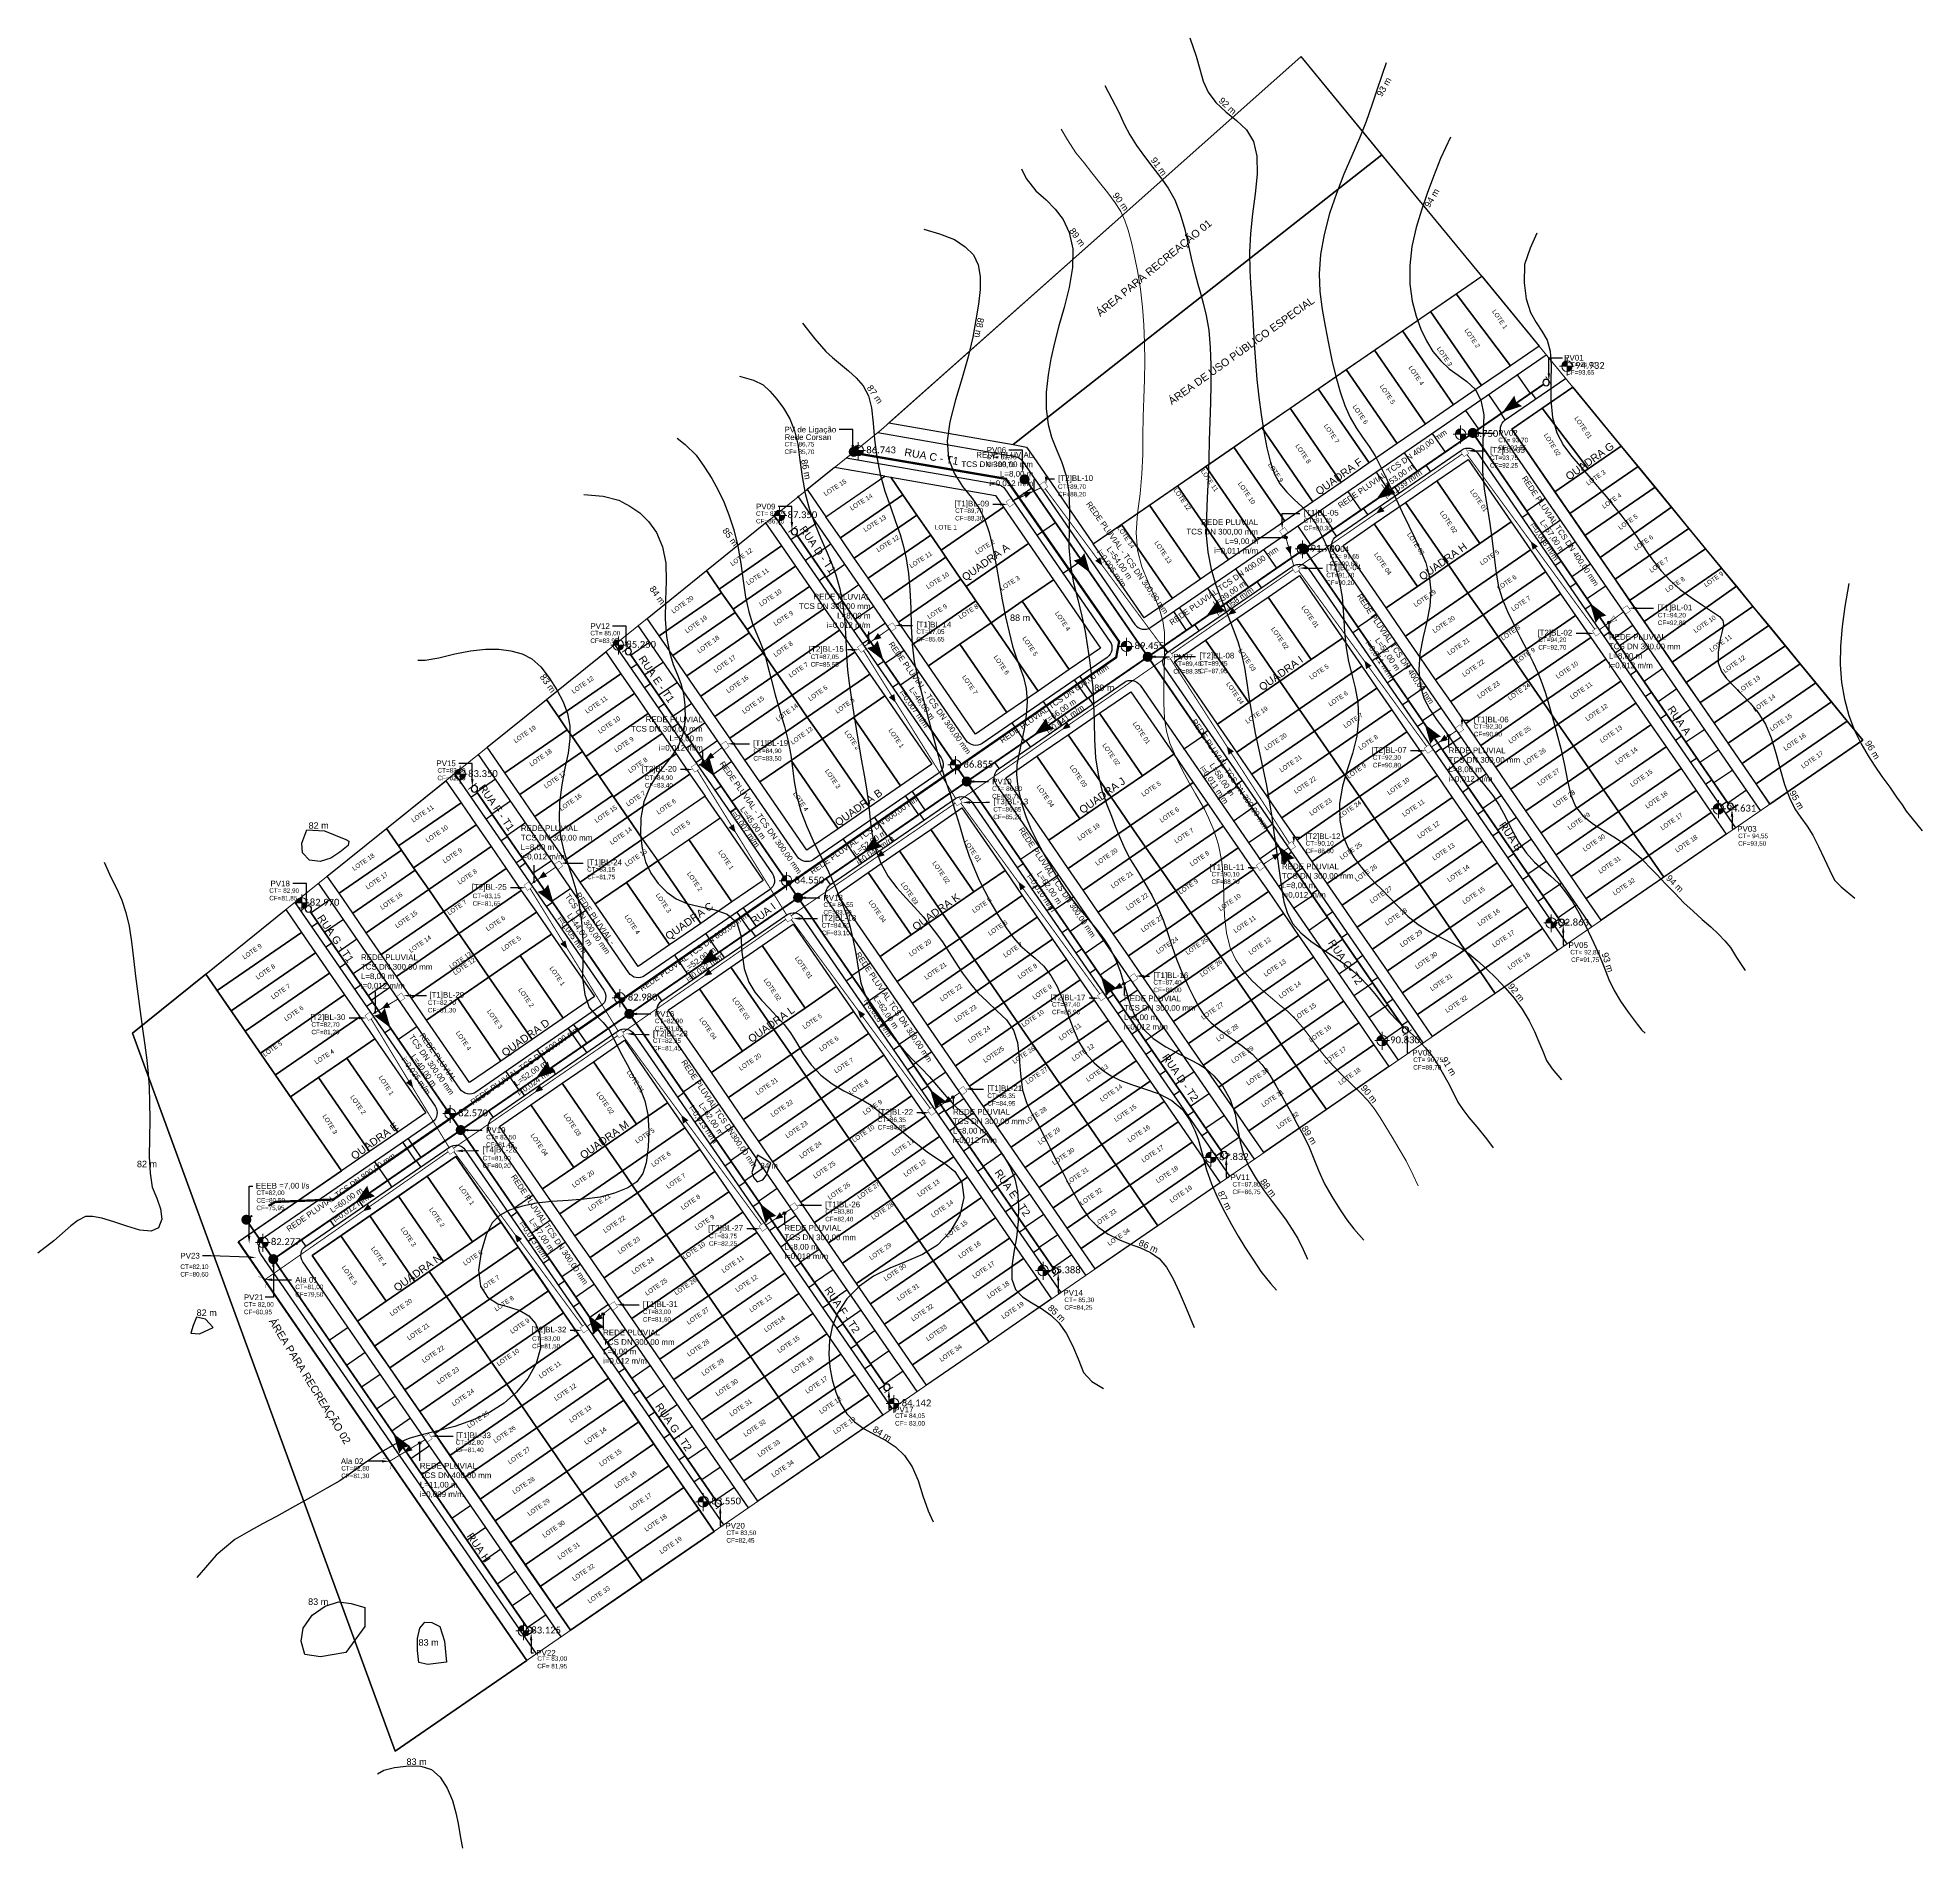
# Model space of a CAD drawing. Header units: metres. Extents: x 544427 to 544924, y 6774966 to 6775444.
import ezdxf
from ezdxf import colors
from ezdxf.entities.mleader import LeaderData, LeaderLine
from ezdxf.enums import TextEntityAlignment as Align
from ezdxf.math import Vec2, Vec3

# ---------------------------------------------------------------- set-up
doc = ezdxf.new("R2010")
doc.units = ezdxf.units.M
for name, color, linetype in [('AREA LOTE', 11, 'Continuous'), ('BL Pluvial', 6, 'Continuous'), ("BL'S", 5, 'Continuous'), ('COTA CURVA', 1, 'Continuous'), ('COTA LOTE', 23, 'Continuous'), ('COTAS QUADRA', 23, 'Continuous'), ('CURVAS INTERMEDIÁRIAS', 8, 'Continuous'), ('CURVAS MAIORES', 8, 'Continuous'), ('CURVAS MENORES', 8, 'Continuous'), ('DIV CALÇADAS', 8, 'Continuous'), ('IMPORTACAO_SIGEF_85c52026-9925-', 4, 'Continuous'), ('LOTE', 8, 'Continuous'), ('MARCO', 7, 'Continuous'), ('PDF7_Texto', 1, 'Continuous'), ('PV CLOACAL', 12, 'Continuous'), ('REDE CLOACAL', 12, 'Continuous'), ('TERRENO', 6, 'Continuous'), ('TEXTO CLOACAL', 4, 'Continuous'), ('TEXTOS @ 1', 1, 'Continuous'), ('TEXTOS NORMAIS', 140, 'Continuous'), ('VÉRTICE', 7, 'Continuous'), ('Z9-VT-VIGA', 3, 'Continuous'), ('ÁREA LOTE', 7, 'Continuous')]:
    doc.layers.add(name, color=color, linetype=linetype)
doc.layers.add('REDE PLUVIAL', color=212, linetype='Continuous', plot=False)
doc.styles.add('ARIAL', font='arial.ttf', dxfattribs={"height": 2})
doc.styles.add('escala 1_50', font='arial.ttf', dxfattribs={"height": 1.5})
doc.styles.add('PDF Calibri', font='calibri.ttf')
doc.styles.get("Standard").update_dxf_attribs({"font": 'arial.ttf'})

# ---------------------------------------------------------------- blocks, each defined once
blk = doc.blocks.new('Quadra C')
at = {"layer": 'LOTE', "flags": 128}
for points in [[(544576.86, 6775281.94), (544580.88, 6775276.11), (544564.41, 6775264.76), (544561.24, 6775269.36)], [(544580.88, 6775276.11), (544584.45, 6775270.92), (544567.98, 6775259.57), (544566.73, 6775261.39), (544564.41, 6775264.76)], [(544584.45, 6775270.92), (544588.08, 6775265.65), (544571.61, 6775254.3), (544570.7, 6775255.62), (544567.98, 6775259.57)], [(544561.24, 6775269.36), (544564.41, 6775264.76), (544566.73, 6775261.39), (544550.26, 6775250.04), (544545.62, 6775256.77)], [(544566.73, 6775261.39), (544567.98, 6775259.57), (544570.7, 6775255.62), (544554.23, 6775244.28), (544550.26, 6775250.04)], [(544588.08, 6775265.65), (544591.71, 6775260.38), (544575.24, 6775249.03), (544574.67, 6775249.86), (544571.61, 6775254.3)], [(544591.71, 6775260.38), (544595.4, 6775255.03), (544578.93, 6775243.68), (544578.64, 6775244.09), (544575.24, 6775249.03)], [(544570.7, 6775255.62), (544571.61, 6775254.3), (544574.67, 6775249.86), (544558.2, 6775238.51), (544554.23, 6775244.28)], [(544595.4, 6775255.03), (544599.08, 6775249.67), (544582.61, 6775238.33), (544578.93, 6775243.68)], [(544574.67, 6775249.86), (544575.24, 6775249.03), (544578.64, 6775244.09), (544562.17, 6775232.75), (544558.2, 6775238.51)], [(544599.08, 6775249.67), (544603.06, 6775243.91), (544586.58, 6775232.56), (544582.61, 6775238.33)], [(544578.64, 6775244.09), (544578.93, 6775243.68), (544582.61, 6775238.33), (544566.14, 6775226.98), (544562.17, 6775232.75)], [(544603.06, 6775243.91), (544586.58, 6775232.56), (544590.56, 6775226.8), (544598.79, 6775232.47), (544607.03, 6775238.14)], [(544582.61, 6775238.33), (544586.58, 6775232.56), (544570.11, 6775221.22), (544566.14, 6775226.98)], [(544607.03, 6775238.14), (544618.37, 6775221.67), (544610.14, 6775216), (544598.79, 6775232.47)], [(544586.58, 6775232.56), (544590.56, 6775226.8), (544582.32, 6775221.13), (544574.08, 6775215.45), (544570.11, 6775221.22)], [(544598.79, 6775232.47), (544610.14, 6775216), (544601.9, 6775210.33), (544590.56, 6775226.8)], [(544590.56, 6775226.8), (544601.9, 6775210.33), (544593.66, 6775204.65), (544582.32, 6775221.13)], [(544582.32, 6775221.13), (544593.66, 6775204.65), (544585.43, 6775198.98), (544574.08, 6775215.45)]]:
    blk.add_lwpolyline(points, close=True, dxfattribs=at)
at = {"layer": 'LOTE', "style": 'ARIAL'}
for s, rotation, p in [('LOTE 12', 35, (544570.79, 6775273.24)), ('LOTE 11', 35, (544574.37, 6775267.99)), ('LOTE 19', 35, (544555.51, 6775260.24)), ('LOTE 10', 35, (544577.74, 6775262.69)), ('LOTE 18', 35, (544559.7, 6775254.04)), ('LOTE 9', 35, (544581.67, 6775257.51)), ('LOTE 8', 35, (544585.32, 6775252.03)), ('LOTE 17', 35, (544563.49, 6775248.26)), ('LOTE 16', 35, (544567.59, 6775242.32)), ('LOTE 15', 35, (544576.87, 6775239.18)), ('LOTE 7', 35, (544584.76, 6775243.25)), ('LOTE 6', 35, (544592.83, 6775241.12)), ('LOTE 5', 35, (544596.57, 6775235.52)), ('LOTE 14', 35, (544580.84, 6775233.41)), ('LOTE 13', 35, (544584.81, 6775227.65)), ('LOTE 1', 304.0773, (544608.58, 6775227.07)), ('LOTE 2', 304.0773, (544600.35, 6775221.4)), ('LOTE 3', 304.0773, (544592.11, 6775215.73)), ('LOTE 4', 304.0773, (544583.87, 6775210.05))]:
    blk.add_text(s, height=1.2, rotation=rotation, dxfattribs=at).set_placement(p, align=Align.MIDDLE_CENTER)
blk = doc.blocks.new('Quadra G')
at = {"layer": 'LOTE', "flags": 128}
for points in [[(544831.84, 6775351.71), (544844.6, 6775336.18), (544835.84, 6775330.15), (544823.78, 6775346.16)], [(544823.78, 6775346.16), (544835.84, 6775330.15), (544827.09, 6775324.12), (544815.73, 6775340.61)], [(544844.6, 6775336.18), (544849.06, 6775330.75), (544831.06, 6775318.36), (544827.09, 6775324.12), (544835.84, 6775330.15)], [(544849.06, 6775330.75), (544853.52, 6775325.33), (544835.03, 6775312.59), (544831.06, 6775318.36)], [(544853.52, 6775325.33), (544857.87, 6775320.03), (544839, 6775306.83), (544835.03, 6775312.59)], [(544857.87, 6775320.03), (544862.44, 6775314.47), (544842.97, 6775301.06), (544839, 6775306.83)], [(544862.44, 6775314.47), (544866.84, 6775309.11), (544846.8, 6775295.5), (544842.97, 6775301.06)], [(544866.84, 6775309.11), (544871.04, 6775304), (544850.63, 6775289.94), (544846.8, 6775295.5)], [(544871.04, 6775304), (544874.96, 6775299.23), (544854.31, 6775284.59), (544850.63, 6775289.94)], [(544874.96, 6775299.23), (544879.32, 6775293.92), (544858, 6775279.24), (544854.31, 6775284.59)], [(544879.32, 6775293.92), (544883.46, 6775288.88), (544861.69, 6775273.88), (544858, 6775279.24)], [(544883.46, 6775288.88), (544887.85, 6775283.54), (544865.38, 6775268.53), (544861.69, 6775273.88)], [(544887.85, 6775283.54), (544891.75, 6775278.8), (544869.06, 6775263.18), (544865.38, 6775268.53)], [(544891.75, 6775278.8), (544895.89, 6775273.76), (544872.75, 6775257.82), (544869.06, 6775263.18)], [(544895.89, 6775273.76), (544900.03, 6775268.72), (544876.44, 6775252.47), (544872.75, 6775257.82)], [(544900.03, 6775268.72), (544904.17, 6775263.69), (544880.12, 6775247.13), (544876.44, 6775252.47)], [(544904.17, 6775263.69), (544908.3, 6775258.66), (544883.8, 6775241.78), (544880.12, 6775247.13)]]:
    blk.add_lwpolyline(points, close=True, dxfattribs=at)
at = {"layer": 'LOTE', "style": 'ARIAL'}
for s, rotation, p in [('LOTE 01', 304.3153, (544834.57, 6775341.07)), ('LOTE 02', 302, (544826.42, 6775336.55)), ('LOTE 3', 35, (544837.89, 6775327.86)), ('LOTE 4', 35, (544842.07, 6775321.76)), ('LOTE 5', 35, (544846.36, 6775316.18)), ('LOTE 6', 35, (544850.43, 6775310.72)), ('LOTE 7', 35, (544854.56, 6775304.87)), ('LOTE 8', 35, (544858.77, 6775299.69)), ('LOTE 9', 35, (544868.95, 6775301.09)), ('LOTE 10', 35, (544866.56, 6775289.26)), ('LOTE 11', 35, (544870.81, 6775284.18)), ('LOTE 12', 35, (544874.38, 6775278.72)), ('LOTE 13', 35, (544878.25, 6775273.4)), ('LOTE 14', 35, (544882.3, 6775268.46)), ('LOTE 15', 35, (544886.67, 6775263.36)), ('LOTE 16', 35, (544890.3, 6775258.19)), ('LOTE 17', 35, (544894.92, 6775253.5))]:
    blk.add_text(s, height=1.2, rotation=rotation, dxfattribs=at).set_placement(p, align=Align.MIDDLE_CENTER)
blk = doc.blocks.new('FEATURE')
blk = doc.blocks.new('Quadra B')
at = {"layer": 'LOTE', "flags": 128}
for points in [[(544619.02, 6775315.93), (544623.21, 6775309.84), (544606.74, 6775298.49), (544603.4, 6775303.34)], [(544623.21, 6775309.84), (544626.9, 6775304.48), (544610.43, 6775293.14), (544607.42, 6775297.5), (544606.74, 6775298.49)], [(544603.4, 6775303.34), (544606.74, 6775298.49), (544607.42, 6775297.5), (544590.95, 6775286.16), (544587.79, 6775290.75)], [(544626.9, 6775304.48), (544630.59, 6775299.13), (544614.12, 6775287.78), (544611, 6775292.31), (544610.43, 6775293.14)], [(544607.42, 6775297.5), (544610.43, 6775293.14), (544611, 6775292.31), (544594.53, 6775280.97), (544590.95, 6775286.16)], [(544630.59, 6775299.13), (544634.56, 6775293.37), (544618.09, 6775282.02), (544614.69, 6775286.96), (544614.12, 6775287.78)], [(544611, 6775292.31), (544614.12, 6775287.78), (544614.69, 6775286.96), (544598.21, 6775275.62), (544594.53, 6775280.97)], [(544634.56, 6775293.37), (544638.53, 6775287.6), (544622.06, 6775276.26), (544618.37, 6775281.61), (544618.09, 6775282.02)], [(544614.69, 6775286.96), (544618.09, 6775282.02), (544618.37, 6775281.61), (544601.9, 6775270.26), (544598.21, 6775275.62)], [(544638.53, 6775287.6), (544642.5, 6775281.84), (544626.03, 6775270.49), (544622.06, 6775276.26)], [(544618.37, 6775281.61), (544622.06, 6775276.26), (544605.59, 6775264.91), (544601.9, 6775270.26)], [(544642.5, 6775281.84), (544646.47, 6775276.07), (544630, 6775264.73), (544626.03, 6775270.49)], [(544622.06, 6775276.26), (544626.03, 6775270.49), (544609.56, 6775259.15), (544605.59, 6775264.91)], [(544646.47, 6775276.07), (544650.44, 6775270.31), (544642.21, 6775264.63), (544633.97, 6775258.96), (544630, 6775264.73)], [(544626.03, 6775270.49), (544630, 6775264.73), (544613.53, 6775253.38), (544609.56, 6775259.15)], [(544650.44, 6775270.31), (544662.84, 6775252.3), (544654.61, 6775246.63), (544642.21, 6775264.63)], [(544630, 6775264.73), (544633.97, 6775258.96), (544625.74, 6775253.29), (544617.5, 6775247.62), (544613.53, 6775253.38)], [(544642.21, 6775264.63), (544654.61, 6775246.63), (544646.37, 6775240.96), (544633.97, 6775258.96)], [(544633.97, 6775258.96), (544646.37, 6775240.96), (544638.14, 6775235.29), (544625.74, 6775253.29)], [(544625.74, 6775253.29), (544638.14, 6775235.29), (544629.9, 6775229.61), (544617.5, 6775247.62)]]:
    blk.add_lwpolyline(points, close=True, dxfattribs=at)
at = {"layer": 'LOTE', "style": 'ARIAL'}
for s, rotation, p in [('LOTE 12', 35.8557, (544612.6, 6775306.93)), ('LOTE 11', 33.2988, (544616.87, 6775301.77)), ('LOTE 20', 35.8557, (544597.09, 6775294.4)), ('LOTE 10', 33.9691, (544620.26, 6775296.2)), ('LOTE 19', 35.8557, (544600.66, 6775289.21)), ('LOTE 9', 33.3087, (544623.7, 6775290.78)), ('LOTE 18', 35.8557, (544603.89, 6775283.91)), ('LOTE 17', 35.8557, (544608.25, 6775278.77)), ('LOTE 8', 35.8557, (544623.62, 6775282.66)), ('LOTE 7', 34.2321, (544627.67, 6775277.19)), ('LOTE 16', 35.8557, (544611.56, 6775273.4)), ('LOTE 6', 35.8557, (544632.77, 6775271.04)), ('LOTE 15', 35.8557, (544615.72, 6775267.96)), ('LOTE 14', 35.8557, (544624.61, 6775265.96)), ('LOTE 5', 35.8557, (544639.93, 6775267.75)), ('LOTE 13', 35.8557, (544628.5, 6775259.86)), ('LOTE 2', 304.1534, (544641.84, 6775258.66)), ('LOTE 1', 304.1534, (544653.46, 6775259.16)), ('LOTE 3', 304.1534, (544636.74, 6775248.46)), ('LOTE 4', 304.1534, (544628.3, 6775242.48))]:
    blk.add_text(s, height=1.2, rotation=rotation, dxfattribs=at).set_placement(p, align=Align.MIDDLE_CENTER)
blk = doc.blocks.new('Quadra E')
at = {"layer": 'LOTE', "flags": 128}
for points in [[(544492.53, 6775213.98), (544496.7, 6775207.93), (544474.46, 6775192.61), (544471.45, 6775196.99)], [(544496.7, 6775207.93), (544500.39, 6775202.57), (544478.15, 6775187.26), (544474.46, 6775192.61)], [(544500.39, 6775202.57), (544504.07, 6775197.22), (544481.84, 6775181.91), (544478.15, 6775187.26)], [(544504.07, 6775197.22), (544508.04, 6775191.46), (544485.81, 6775176.14), (544481.84, 6775181.91)], [(544508.04, 6775191.46), (544512.01, 6775185.69), (544489.78, 6775170.38), (544485.81, 6775176.14)], [(544512.01, 6775185.69), (544515.98, 6775179.93), (544508.57, 6775174.82), (544501.16, 6775169.72), (544493.75, 6775164.61), (544489.78, 6775170.38)], [(544515.98, 6775179.93), (544529.43, 6775160.41), (544522.02, 6775155.3), (544508.57, 6775174.82)], [(544508.57, 6775174.82), (544522.02, 6775155.3), (544514.6, 6775150.2), (544501.16, 6775169.72)], [(544501.16, 6775169.72), (544514.6, 6775150.2), (544507.19, 6775145.09), (544493.75, 6775164.61)]]:
    blk.add_lwpolyline(points, close=True, dxfattribs=at)
at = {"layer": 'LOTE', "style": 'ARIAL'}
for s, rotation, p in [('LOTE 9', 35, (544483.65, 6775202.94)), ('LOTE 8', 35, (544487.15, 6775197.6)), ('LOTE 7', 35, (544491.16, 6775192.37)), ('LOTE 6', 35, (544494.62, 6775186.63)), ('LOTE 5', 35, (544489.01, 6775177.26)), ('LOTE 4', 32.9245, (544502.67, 6775175.2)), ('LOTE 1', 302.8571, (544519, 6775167.62)), ('LOTE 2', 304.8248, (544511.59, 6775162.51)), ('LOTE 3', 302, (544504.18, 6775157.4))]:
    blk.add_text(s, height=1.2, rotation=rotation, dxfattribs=at).set_placement(p, align=Align.MIDDLE_CENTER)
blk = doc.blocks.new('Quadra H')
at = {"layer": 'LOTE', "flags": 128}
for points in [[(544804.2, 6775332.67), (544815.54, 6775316.2), (544807.31, 6775310.52), (544795.96, 6775327)], [(544795.96, 6775327), (544807.31, 6775310.52), (544799.07, 6775304.85), (544787.73, 6775321.32)], [(544787.73, 6775321.32), (544799.07, 6775304.85), (544790.84, 6775299.18), (544779.49, 6775315.65)], [(544779.49, 6775315.65), (544790.84, 6775299.18), (544782.6, 6775293.51), (544771.26, 6775309.98)], [(544815.54, 6775316.2), (544820.65, 6775308.78), (544804.18, 6775297.44), (544799.07, 6775304.85), (544807.31, 6775310.52)], [(544820.65, 6775308.78), (544824.62, 6775303.02), (544808.15, 6775291.68), (544804.18, 6775297.44)], [(544799.07, 6775304.85), (544804.18, 6775297.44), (544787.71, 6775286.09), (544782.6, 6775293.51), (544790.84, 6775299.18)], [(544824.62, 6775303.02), (544828.59, 6775297.26), (544812.12, 6775285.91), (544808.15, 6775291.68)], [(544804.18, 6775297.44), (544808.15, 6775291.68), (544791.68, 6775280.33), (544787.71, 6775286.09)], [(544828.59, 6775297.26), (544832.56, 6775291.49), (544816.09, 6775280.15), (544812.12, 6775285.91)], [(544808.15, 6775291.68), (544812.12, 6775285.91), (544795.65, 6775274.57), (544791.68, 6775280.33)], [(544832.56, 6775291.49), (544836.53, 6775285.73), (544820.06, 6775274.38), (544816.09, 6775280.15)], [(544812.12, 6775285.91), (544816.09, 6775280.15), (544799.62, 6775268.8), (544795.65, 6775274.57)], [(544836.53, 6775285.73), (544840.5, 6775279.96), (544824.03, 6775268.62), (544820.06, 6775274.38)], [(544816.09, 6775280.15), (544820.06, 6775274.38), (544803.59, 6775263.04), (544799.62, 6775268.8)], [(544840.5, 6775279.96), (544844.47, 6775274.2), (544828, 6775262.85), (544824.03, 6775268.62)], [(544820.06, 6775274.38), (544824.03, 6775268.62), (544807.56, 6775257.27), (544803.59, 6775263.04)], [(544844.47, 6775274.2), (544848.44, 6775268.43), (544831.97, 6775257.09), (544828, 6775262.85)], [(544824.03, 6775268.62), (544828, 6775262.85), (544811.53, 6775251.51), (544807.56, 6775257.27)], [(544848.44, 6775268.43), (544852.42, 6775262.67), (544835.94, 6775251.32), (544831.97, 6775257.09)], [(544828, 6775262.85), (544831.97, 6775257.09), (544815.5, 6775245.74), (544811.53, 6775251.51)], [(544852.42, 6775262.67), (544856.39, 6775256.9), (544839.91, 6775245.56), (544835.94, 6775251.32)], [(544831.97, 6775257.09), (544835.94, 6775251.32), (544819.47, 6775239.98), (544815.5, 6775245.74)], [(544856.39, 6775256.9), (544860.36, 6775251.14), (544843.89, 6775239.79), (544839.91, 6775245.56)], [(544835.94, 6775251.32), (544839.91, 6775245.56), (544823.44, 6775234.21), (544819.47, 6775239.98)], [(544860.36, 6775251.14), (544864.33, 6775245.37), (544847.86, 6775234.03), (544843.89, 6775239.79)], [(544839.91, 6775245.56), (544843.89, 6775239.79), (544827.41, 6775228.45), (544823.44, 6775234.21)], [(544864.33, 6775245.37), (544868.3, 6775239.61), (544851.83, 6775228.26), (544847.86, 6775234.03)], [(544843.89, 6775239.79), (544847.86, 6775234.03), (544831.39, 6775222.68), (544827.41, 6775228.45)], [(544868.3, 6775239.61), (544872.27, 6775233.84), (544855.8, 6775222.5), (544851.83, 6775228.26)], [(544847.86, 6775234.03), (544851.83, 6775228.26), (544835.36, 6775216.92), (544831.39, 6775222.68)], [(544851.83, 6775228.26), (544855.8, 6775222.5), (544839.33, 6775211.15), (544835.36, 6775216.92)]]:
    blk.add_lwpolyline(points, close=True, dxfattribs=at)
at = {"layer": 'LOTE', "style": 'ARIAL'}
for s, rotation, p in [('LOTE 01', 304.5586, (544807.06, 6775321.83)), ('LOTE 02', 304.5586, (544799.07, 6775316.16)), ('LOTE 03', 304.5586, (544790.43, 6775310.43)), ('LOTE 04', 304.5586, (544781.74, 6775305.16)), ('LOTE 5', 34.5586, (544809.86, 6775306.82)), ('LOTE 6', 34.5586, (544814.4, 6775300.23)), ('LOTE 19', 34.5586, (544792.79, 6775296.07)), ('LOTE 7', 34.5586, (544818.14, 6775294.69)), ('LOTE 20', 34.5586, (544797.78, 6775289.19)), ('LOTE 8', 34.5586, (544815.41, 6775286.99)), ('LOTE 21', 34.5586, (544801.67, 6775283.35)), ('LOTE 9', 34.5586, (544819.32, 6775281.04)), ('LOTE 22', 34.5586, (544805.59, 6775277.66)), ('LOTE 10', 34.5586, (544830.28, 6775277.17)), ('LOTE 23', 34.5586, (544809.59, 6775271.92)), ('LOTE 24', 34.5586, (544817.64, 6775271.45)), ('LOTE 11', 34.5586, (544834.02, 6775271.74)), ('LOTE 12', 34.5586, (544838.09, 6775265.99)), ('LOTE 25', 34.5586, (544817.78, 6775260.06)), ('LOTE 13', 34.5586, (544841.9, 6775260.25)), ('LOTE 26', 34.5586, (544821.75, 6775254.3)), ('LOTE 14', 34.5586, (544845.95, 6775254.51)), ('LOTE 27', 34.5586, (544825.42, 6775248.91)), ('LOTE 15', 34.5586, (544849.87, 6775248.65)), ('LOTE 28', 34.5586, (544829.48, 6775243.17)), ('LOTE 16', 34.5586, (544853.86, 6775242.93)), ('LOTE 29', 34.5586, (544833.4, 6775237.3)), ('LOTE 17', 34.5586, (544857.85, 6775237.22)), ('LOTE 30', 34.5586, (544837.39, 6775231.58)), ('LOTE 18', 34.5586, (544861.74, 6775231.37)), ('LOTE 31', 34.5586, (544841.5, 6775225.78)), ('LOTE 32', 34.5586, (544845.27, 6775220.03))]:
    blk.add_text(s, height=1.2, rotation=rotation, dxfattribs=at).set_placement(p, align=Align.MIDDLE_CENTER)
blk = doc.blocks.new('Quadra A')
at = {"layer": 'LOTE', "flags": 128}
for points in [[(544650.47, 6775328.25), (544637.19, 6775330.57), (544629.95, 6775324.74), (544634.91, 6775317.53)], [(544650.47, 6775328.25), (544651.99, 6775327.98), (544655.19, 6775323.36), (544638.72, 6775312.01), (544634.91, 6775317.53)], [(544651.99, 6775327.98), (544679.61, 6775323.15), (544681.75, 6775320.04), (544665.28, 6775308.7), (544662.56, 6775312.65), (544658.87, 6775318), (544655.19, 6775323.36)], [(544655.19, 6775323.36), (544658.87, 6775318), (544642.4, 6775306.66), (544638.72, 6775312.01)], [(544658.87, 6775318), (544662.56, 6775312.65), (544646.09, 6775301.31), (544642.4, 6775306.66)], [(544681.75, 6775320.04), (544688.33, 6775310.49), (544671.86, 6775299.15), (544670.5, 6775301.12), (544666.53, 6775306.89), (544665.28, 6775308.7)], [(544662.56, 6775312.65), (544665.28, 6775308.7), (544666.53, 6775306.89), (544650.06, 6775295.54), (544646.09, 6775301.31)], [(544666.53, 6775306.89), (544670.5, 6775301.12), (544654.03, 6775289.78), (544650.06, 6775295.54)], [(544688.33, 6775310.49), (544694.91, 6775300.94), (544686.68, 6775295.26), (544678.44, 6775289.59), (544674.47, 6775295.36), (544671.86, 6775299.15)], [(544670.5, 6775301.12), (544671.86, 6775299.15), (544674.47, 6775295.36), (544658, 6775284.01), (544654.03, 6775289.78)], [(544694.91, 6775300.94), (544707.31, 6775282.93), (544699.08, 6775277.26), (544686.68, 6775295.26)], [(544674.47, 6775295.36), (544678.44, 6775289.59), (544670.21, 6775283.92), (544661.97, 6775278.25), (544658, 6775284.01)], [(544686.68, 6775295.26), (544699.08, 6775277.26), (544690.84, 6775271.59), (544678.44, 6775289.59)], [(544678.44, 6775289.59), (544690.84, 6775271.59), (544682.61, 6775265.92), (544670.21, 6775283.92)], [(544670.21, 6775283.92), (544682.61, 6775265.92), (544674.37, 6775260.24), (544661.97, 6775278.25)]]:
    blk.add_lwpolyline(points, close=True, dxfattribs=at)
at = {"layer": 'LOTE', "style": 'ARIAL'}
for s, rotation, p in [('LOTE 15', 32.5117, (544637.31, 6775325.25)), ('LOTE 14', 32.5117, (544644.22, 6775321.45)), ('LOTE 13', 32.5117, (544647.79, 6775315.8)), ('LOTE 12', 32.5117, (544651.21, 6775310.49)), ('LOTE 1', 359.8332, (544666.54, 6775314.78)), ('LOTE 2', 32.5117, (544676.81, 6775309.59)), ('LOTE 11', 32.5117, (544659.92, 6775306.25)), ('LOTE 10', 32.5117, (544664.33, 6775300.75)), ('LOTE 3', 32.5117, (544683.39, 6775300.04)), ('LOTE 9', 32.5117, (544664.25, 6775292.57)), ('LOTE 8', 32.5117, (544672.48, 6775292.55)), ('LOTE 4', 304.1534, (544697.36, 6775290.03)), ('LOTE 5', 304.1534, (544688.76, 6775283.43, 90.73)), ('LOTE 6', 304.1534, (544681.21, 6775278.49)), ('LOTE 7', 304.1534, (544672.88, 6775273.23))]:
    blk.add_text(s, height=1.2, rotation=rotation, dxfattribs=at).set_placement(p, align=Align.MIDDLE_CENTER)
blk = doc.blocks.new('Quadra D')
at = {"layer": 'LOTE', "flags": 128}
for points in [[(544534.69, 6775247.96), (544538.73, 6775242.1), (544522.26, 6775230.76), (544519.06, 6775235.36)], [(544538.73, 6775242.1), (544542.7, 6775236.34), (544526.23, 6775224.99), (544523.05, 6775229.6), (544522.26, 6775230.76)], [(544542.7, 6775236.34), (544546.67, 6775230.57), (544530.2, 6775219.23), (544526.63, 6775224.41), (544526.23, 6775224.99)], [(544519.06, 6775235.36), (544522.26, 6775230.76), (544523.05, 6775229.6), (544506.58, 6775218.26), (544503.46, 6775222.79)], [(544523.05, 6775229.6), (544526.23, 6775224.99), (544526.63, 6775224.41), (544510.16, 6775213.07), (544506.58, 6775218.26)], [(544546.67, 6775230.57), (544550.64, 6775224.81), (544534.17, 6775213.46), (544530.2, 6775219.23)], [(544526.63, 6775224.41), (544530.2, 6775219.23), (544513.73, 6775207.88), (544510.16, 6775213.07)], [(544550.64, 6775224.81), (544554.61, 6775219.04), (544538.14, 6775207.7), (544534.17, 6775213.46)], [(544530.2, 6775219.23), (544534.17, 6775213.46), (544517.7, 6775202.12), (544513.73, 6775207.88)], [(544554.61, 6775219.04), (544558.58, 6775213.28), (544542.11, 6775201.93), (544538.14, 6775207.7)], [(544534.17, 6775213.46), (544538.14, 6775207.7), (544521.67, 6775196.35), (544517.7, 6775202.12)], [(544558.58, 6775213.28), (544562.55, 6775207.51), (544554.32, 6775201.84), (544546.08, 6775196.17), (544542.11, 6775201.93)], [(544538.14, 6775207.7), (544542.11, 6775201.93), (544525.64, 6775190.59), (544521.67, 6775196.35)], [(544562.55, 6775207.51), (544573.9, 6775191.04), (544565.66, 6775185.37), (544554.32, 6775201.84)], [(544542.11, 6775201.93), (544546.08, 6775196.17), (544537.85, 6775190.49), (544529.61, 6775184.82), (544525.64, 6775190.59)], [(544554.32, 6775201.84), (544565.66, 6775185.37), (544557.43, 6775179.7), (544546.08, 6775196.17)], [(544546.08, 6775196.17), (544557.43, 6775179.7), (544549.19, 6775174.02), (544537.85, 6775190.49)], [(544537.85, 6775190.49), (544549.19, 6775174.02), (544540.96, 6775168.35), (544529.61, 6775184.82)]]:
    blk.add_lwpolyline(points, close=True, dxfattribs=at)
at = {"layer": 'LOTE', "style": 'ARIAL'}
for s, rotation, p in [('LOTE 11', 34.5586, (544528.58, 6775239.28)), ('LOTE 10', 34.5586, (544532.33, 6775233.99)), ('LOTE 18', 34.5586, (544512.97, 6775226.53)), ('LOTE 9', 34.5586, (544536.45, 6775228.22)), ('LOTE 17', 34.5586, (544516.51, 6775221.61)), ('LOTE 8', 34.5586, (544540.35, 6775222.64)), ('LOTE 16', 34.5586, (544520.32, 6775216.26)), ('LOTE 7', 34.5586, (544537.66, 6775214.55)), ('LOTE 15', 34.5586, (544524.26, 6775211.43)), ('LOTE 6', 34.5586, (544547.82, 6775210.36)), ('LOTE 14', 34.5586, (544527.92, 6775204.91)), ('LOTE 5', 34.5586, (544551.91, 6775205.03)), ('LOTE 13', 34.5586, (544538.56, 6775200.6)), ('LOTE 12', 34.5586, (544539.55, 6775199)), ('LOTE 1', 304.5586, (544564.11, 6775196.44)), ('LOTE 2', 304.5586, (544555.87, 6775190.77)), ('LOTE 3', 304.5586, (544547.64, 6775185.09)), ('LOTE 4', 304.5586, (544539.4, 6775179.42))]:
    blk.add_text(s, height=1.2, rotation=rotation, dxfattribs=at).set_placement(p, align=Align.MIDDLE_CENTER)
blk = doc.blocks.new('Quadra I')
at = {"layer": 'LOTE', "flags": 128}
for points in [[(544759.73, 6775302.04), (544771.07, 6775285.57), (544762.84, 6775279.89), (544751.49, 6775296.36)], [(544751.49, 6775296.36), (544762.84, 6775279.89), (544754.6, 6775274.22), (544743.26, 6775290.69)], [(544743.26, 6775290.69), (544754.6, 6775274.22), (544746.37, 6775268.55), (544735.02, 6775285.02)], [(544735.02, 6775285.02), (544746.37, 6775268.55), (544738.13, 6775262.88), (544726.79, 6775279.35)], [(544771.07, 6775285.57), (544776.18, 6775278.15), (544759.71, 6775266.81), (544754.6, 6775274.22), (544762.84, 6775279.89)], [(544776.18, 6775278.15), (544780.15, 6775272.39), (544763.68, 6775261.04), (544759.71, 6775266.81)], [(544754.6, 6775274.22), (544759.71, 6775266.81), (544743.24, 6775255.46), (544738.13, 6775262.88), (544746.37, 6775268.55)], [(544780.15, 6775272.39), (544784.12, 6775266.62), (544767.65, 6775255.28), (544763.68, 6775261.04)], [(544759.71, 6775266.81), (544763.68, 6775261.04), (544747.21, 6775249.7), (544743.24, 6775255.46)], [(544784.12, 6775266.62), (544788.09, 6775260.86), (544771.62, 6775249.51), (544767.65, 6775255.28)], [(544763.68, 6775261.04), (544767.65, 6775255.28), (544751.18, 6775243.93), (544747.21, 6775249.7)], [(544788.09, 6775260.86), (544792.06, 6775255.09), (544775.59, 6775243.75), (544771.62, 6775249.51)], [(544767.65, 6775255.28), (544771.62, 6775249.51), (544755.15, 6775238.17), (544751.18, 6775243.93)], [(544792.06, 6775255.09), (544796.03, 6775249.33), (544779.56, 6775237.98), (544775.59, 6775243.75)], [(544771.62, 6775249.51), (544775.59, 6775243.75), (544759.12, 6775232.4), (544755.15, 6775238.17)], [(544796.03, 6775249.33), (544800, 6775243.56), (544783.53, 6775232.22), (544779.56, 6775237.98)], [(544775.59, 6775243.75), (544779.56, 6775237.98), (544763.09, 6775226.64), (544759.12, 6775232.4)], [(544800, 6775243.56), (544803.97, 6775237.8), (544787.5, 6775226.45), (544783.53, 6775232.22)], [(544779.56, 6775237.98), (544783.53, 6775232.22), (544767.06, 6775220.87), (544763.09, 6775226.64)], [(544803.97, 6775237.8), (544807.94, 6775232.03), (544791.47, 6775220.69), (544787.5, 6775226.45)], [(544783.53, 6775232.22), (544787.5, 6775226.45), (544771.03, 6775215.11), (544767.06, 6775220.87)], [(544807.94, 6775232.03), (544811.91, 6775226.27), (544795.44, 6775214.93), (544791.47, 6775220.69)], [(544787.5, 6775226.45), (544791.47, 6775220.69), (544775, 6775209.34), (544771.03, 6775215.11)], [(544811.91, 6775226.27), (544815.89, 6775220.51), (544799.41, 6775209.16), (544795.44, 6775214.93)], [(544791.47, 6775220.69), (544795.44, 6775214.93), (544778.97, 6775203.58), (544775, 6775209.34)], [(544815.89, 6775220.51), (544819.86, 6775214.74), (544803.38, 6775203.4), (544799.41, 6775209.16)], [(544795.44, 6775214.93), (544799.41, 6775209.16), (544782.94, 6775197.82), (544778.97, 6775203.58)], [(544819.86, 6775214.74), (544823.83, 6775208.98), (544807.36, 6775197.63), (544803.38, 6775203.4)], [(544799.41, 6775209.16), (544803.38, 6775203.4), (544786.91, 6775192.05), (544782.94, 6775197.82)], [(544823.83, 6775208.98), (544827.8, 6775203.21), (544811.33, 6775191.87), (544807.36, 6775197.63)], [(544803.38, 6775203.4), (544807.36, 6775197.63), (544790.88, 6775186.29), (544786.91, 6775192.05)], [(544807.36, 6775197.63), (544811.33, 6775191.87), (544794.86, 6775180.52), (544790.88, 6775186.29)]]:
    blk.add_lwpolyline(points, close=True, dxfattribs=at)
at = {"layer": 'LOTE', "style": 'ARIAL'}
for s, rotation, p in [('LOTE 01', 304.5586, (544762.59, 6775291.2)), ('LOTE 02', 304.5586, (544754.6, 6775285.52)), ('LOTE 03', 304.5586, (544745.96, 6775279.8)), ('LOTE 5', 34.5586, (544764.89, 6775276.66)), ('LOTE 04', 304.5586, (544742.77, 6775271.05)), ('LOTE 6', 34.5586, (544769.93, 6775269.6)), ('LOTE 19', 34.5586, (544748.45, 6775265.29)), ('LOTE 7', 34.5586, (544773.9, 6775263.83)), ('LOTE 20', 34.5586, (544753.46, 6775258.25)), ('LOTE 8', 34.5586, (544777.87, 6775258.07)), ('LOTE 21', 34.5586, (544757.43, 6775252.49)), ('LOTE 9', 34.5586, (544774.77, 6775250.58)), ('LOTE 22', 34.5586, (544761.23, 6775246.85)), ('LOTE 10', 34.5586, (544785.81, 6775246.54, 93)), ('LOTE 23', 34.5586, (544765.31, 6775241.05)), ('LOTE 24', 34.5586, (544773.08, 6775240.47)), ('LOTE 11', 34.5586, (544789.78, 6775240.77)), ('LOTE 12', 34.5586, (544793.75, 6775235.01)), ('LOTE 25', 34.5586, (544773.31, 6775229.43)), ('LOTE 13', 34.5586, (544797.72, 6775229.24)), ('LOTE 26', 34.5586, (544777.28, 6775223.66)), ('LOTE 14', 34.5586, (544801.65, 6775223.55)), ('LOTE 27', 34.5586, (544781.25, 6775217.9)), ('LOTE 15', 34.5586, (544805.66, 6775217.72)), ('LOTE 28', 34.5586, (544785.22, 6775212.13)), ('LOTE 16', 34.5586, (544809.63, 6775211.95)), ('LOTE 29', 34.5586, (544789.19, 6775206.37)), ('LOTE 17', 34.5586, (544813.52, 6775206.29)), ('LOTE 30', 34.5586, (544793.16, 6775200.61)), ('LOTE 18', 34.5586, (544817.58, 6775200.42)), ('LOTE 31', 34.5586, (544797.13, 6775194.84)), ('LOTE 32', 34.5586, (544801.11, 6775189.08))]:
    blk.add_text(s, height=1.2, rotation=rotation, dxfattribs=at).set_placement(p, align=Align.MIDDLE_CENTER)
blk = doc.blocks.new('Quadra J')
at = {"layer": 'LOTE', "flags": 128}
for points in [[(544715.26, 6775271.4), (544726.6, 6775254.93), (544718.37, 6775249.26), (544707.02, 6775265.73)], [(544707.02, 6775265.73), (544718.37, 6775249.26), (544710.13, 6775243.59), (544698.78, 6775260.06)], [(544698.78, 6775260.06), (544710.13, 6775243.59), (544701.89, 6775237.92), (544690.55, 6775254.39)], [(544690.55, 6775254.39), (544701.89, 6775237.92), (544693.66, 6775232.24), (544682.31, 6775248.71)], [(544726.6, 6775254.93), (544731.71, 6775247.52), (544715.24, 6775236.18), (544710.13, 6775243.59), (544718.37, 6775249.26)], [(544731.71, 6775247.52), (544735.68, 6775241.76), (544719.21, 6775230.41), (544715.24, 6775236.18)], [(544710.13, 6775243.59), (544715.24, 6775236.18), (544698.76, 6775224.83), (544693.66, 6775232.24), (544701.89, 6775237.92)], [(544735.68, 6775241.76), (544739.65, 6775235.99), (544723.18, 6775224.65), (544719.21, 6775230.41)], [(544715.24, 6775236.18), (544719.21, 6775230.41), (544702.73, 6775219.07), (544698.76, 6775224.83)], [(544739.65, 6775235.99), (544743.62, 6775230.23), (544727.15, 6775218.88), (544723.18, 6775224.65)], [(544719.21, 6775230.41), (544723.18, 6775224.65), (544706.71, 6775213.3), (544702.73, 6775219.07)], [(544743.62, 6775230.23), (544747.59, 6775224.46), (544731.12, 6775213.12), (544727.15, 6775218.88)], [(544723.18, 6775224.65), (544727.15, 6775218.88), (544710.68, 6775207.54), (544706.71, 6775213.3)], [(544747.59, 6775224.46), (544751.56, 6775218.7), (544735.09, 6775207.35), (544731.12, 6775213.12)], [(544727.15, 6775218.88), (544731.12, 6775213.12), (544714.65, 6775201.77), (544710.68, 6775207.54)], [(544751.56, 6775218.7), (544755.53, 6775212.93), (544739.06, 6775201.59), (544735.09, 6775207.35)], [(544731.12, 6775213.12), (544735.09, 6775207.35), (544718.62, 6775196.01), (544714.65, 6775201.77)], [(544755.53, 6775212.93), (544759.5, 6775207.17), (544743.03, 6775195.82), (544739.06, 6775201.59)], [(544735.09, 6775207.35), (544739.06, 6775201.59), (544722.59, 6775190.24), (544718.62, 6775196.01)], [(544759.5, 6775207.17), (544763.47, 6775201.4), (544747, 6775190.06), (544743.03, 6775195.82)], [(544739.06, 6775201.59), (544743.03, 6775195.82), (544726.56, 6775184.48), (544722.59, 6775190.24)], [(544763.47, 6775201.4), (544767.44, 6775195.64), (544750.97, 6775184.29), (544747, 6775190.06)], [(544743.03, 6775195.82), (544747, 6775190.06), (544730.53, 6775178.71), (544726.56, 6775184.48)], [(544767.44, 6775195.64), (544771.41, 6775189.87), (544754.94, 6775178.53), (544750.97, 6775184.29)], [(544747, 6775190.06), (544750.97, 6775184.29), (544734.5, 6775172.95), (544730.53, 6775178.71)], [(544771.41, 6775189.87), (544775.38, 6775184.11), (544758.91, 6775172.76), (544754.94, 6775178.53)], [(544750.97, 6775184.29), (544754.94, 6775178.53), (544738.47, 6775167.18), (544734.5, 6775172.95)], [(544775.38, 6775184.11), (544779.36, 6775178.34), (544762.88, 6775167), (544758.91, 6775172.76)], [(544754.94, 6775178.53), (544758.91, 6775172.76), (544742.44, 6775161.42), (544738.47, 6775167.18)], [(544779.36, 6775178.34), (544783.33, 6775172.58), (544766.85, 6775161.23), (544762.88, 6775167)], [(544758.91, 6775172.76), (544762.88, 6775167), (544746.41, 6775155.65), (544742.44, 6775161.42)], [(544762.88, 6775167), (544766.85, 6775161.23), (544750.38, 6775149.89), (544746.41, 6775155.65)]]:
    blk.add_lwpolyline(points, close=True, dxfattribs=at)
at = {"layer": 'LOTE', "style": 'ARIAL'}
for s, rotation, p in [('LOTE 01', 304.5586, (544718.12, 6775260.57)), ('LOTE 02', 304.5586, (544710.13, 6775254.89)), ('LOTE 03', 304.5586, (544701.49, 6775249.17)), ('LOTE 04', 304.5586, (544692.8, 6775243.9)), ('LOTE 5', 34.5586, (544720.63, 6775245.81)), ('LOTE 6', 34.5586, (544725.46, 6775238.97)), ('LOTE 19', 34.5586, (544704.16, 6775234.47)), ('LOTE 7', 34.5586, (544729.33, 6775233.47)), ('LOTE 20', 34.5586, (544708.86, 6775227.88)), ('LOTE 8', 34.5586, (544733.4, 6775227.44)), ('LOTE 21', 34.5586, (544712.96, 6775221.86)), ('LOTE 9', 34.5586, (544730.43, 6775220.07)), ('LOTE 22', 34.5586, (544716.93, 6775216.09)), ('LOTE 10', 34.5586, (544741.34, 6775215.91)), ('LOTE 23', 34.5586, (544720.9, 6775210.33)), ('LOTE 11', 34.5586, (544745.31, 6775210.14)), ('LOTE 24', 34.5586, (544724.87, 6775204.56)), ('LOTE 25', 34.5586, (544732.68, 6775204.37)), ('LOTE 12', 34.5586, (544749.28, 6775204.38)), ('LOTE 26', 34.5586, (544736.45, 6775198.54)), ('LOTE 13', 34.5586, (544753.25, 6775198.61)), ('LOTE 14', 34.5586, (544757.22, 6775192.85)), ('LOTE 27', 34.5586, (544736.78, 6775187.27)), ('LOTE 15', 34.5586, (544761.19, 6775187.08)), ('LOTE 28', 34.5586, (544740.75, 6775181.5)), ('LOTE 16', 34.5586, (544765.16, 6775181.32)), ('LOTE 29', 34.5586, (544744.72, 6775175.74)), ('LOTE 17', 34.5586, (544769.13, 6775175.55)), ('LOTE 30', 34.5586, (544748.69, 6775169.97)), ('LOTE 18', 34.5586, (544772.93, 6775170.04)), ('LOTE 31', 34.5586, (544752.66, 6775164.21)), ('LOTE 32', 34.5586, (544756.63, 6775158.44))]:
    blk.add_text(s, height=1.2, rotation=rotation, dxfattribs=at).set_placement(p, align=Align.MIDDLE_CENTER)
blk = doc.blocks.new('Quadra K')
at = {"layer": 'LOTE', "flags": 128}
for points in [[(544670.78, 6775240.77), (544682.13, 6775224.3), (544673.89, 6775218.63), (544662.55, 6775235.1)], [(544662.55, 6775235.1), (544673.89, 6775218.63), (544665.66, 6775212.96), (544654.31, 6775229.43)], [(544654.31, 6775229.43), (544665.66, 6775212.96), (544657.42, 6775207.29), (544646.08, 6775223.76)], [(544646.08, 6775223.76), (544657.42, 6775207.29), (544649.19, 6775201.61), (544637.84, 6775218.08)], [(544682.13, 6775224.3), (544686.67, 6775217.71), (544670.2, 6775206.37), (544665.66, 6775212.96), (544673.89, 6775218.63)], [(544686.67, 6775217.71), (544690.64, 6775211.95), (544674.17, 6775200.6), (544670.2, 6775206.37)], [(544665.66, 6775212.96), (544670.2, 6775206.37), (544653.73, 6775195.02), (544649.19, 6775201.61), (544657.42, 6775207.29)], [(544690.64, 6775211.95), (544694.61, 6775206.18), (544678.14, 6775194.84), (544674.17, 6775200.6)], [(544670.2, 6775206.37), (544674.17, 6775200.6), (544657.7, 6775189.26), (544653.73, 6775195.02)], [(544694.61, 6775206.18), (544698.3, 6775200.83), (544681.83, 6775189.49), (544678.14, 6775194.84)], [(544674.17, 6775200.6), (544678.14, 6775194.84), (544661.67, 6775183.49), (544657.7, 6775189.26)], [(544698.3, 6775200.83), (544701.98, 6775195.48), (544685.51, 6775184.13), (544681.83, 6775189.49)], [(544678.14, 6775194.84), (544681.83, 6775189.49), (544665.35, 6775178.14), (544661.67, 6775183.49)], [(544701.98, 6775195.48), (544705.67, 6775190.13), (544689.2, 6775178.78), (544685.51, 6775184.13)], [(544681.83, 6775189.49), (544685.51, 6775184.13), (544669.04, 6775172.79), (544665.35, 6775178.14)], [(544705.67, 6775190.13), (544709.36, 6775184.77), (544692.89, 6775173.43), (544689.2, 6775178.78)], [(544685.51, 6775184.13), (544689.2, 6775178.78), (544672.73, 6775167.44), (544669.04, 6775172.79)], [(544709.36, 6775184.77), (544713.04, 6775179.42), (544696.57, 6775168.07), (544692.89, 6775173.43)], [(544689.2, 6775178.78), (544692.89, 6775173.43), (544676.42, 6775162.08), (544672.73, 6775167.44)], [(544713.04, 6775179.42), (544716.73, 6775174.07), (544700.26, 6775162.72), (544696.57, 6775168.07)], [(544692.89, 6775173.43), (544696.57, 6775168.07), (544680.1, 6775156.73), (544676.42, 6775162.08)], [(544716.73, 6775174.07), (544720.42, 6775168.71), (544703.95, 6775157.37), (544700.26, 6775162.72)], [(544696.57, 6775168.07), (544700.26, 6775162.72), (544683.79, 6775151.38), (544680.1, 6775156.73)], [(544720.42, 6775168.71), (544724.11, 6775163.36), (544707.63, 6775152.02), (544703.95, 6775157.37)], [(544700.26, 6775162.72), (544703.95, 6775157.37), (544687.48, 6775146.02), (544683.79, 6775151.38)], [(544724.11, 6775163.36), (544727.79, 6775158.01), (544711.32, 6775146.66), (544707.63, 6775152.02)], [(544703.95, 6775157.37), (544707.63, 6775152.02), (544691.16, 6775140.67), (544687.48, 6775146.02)], [(544727.79, 6775158.01), (544731.48, 6775152.65), (544715.01, 6775141.31), (544711.32, 6775146.66)], [(544707.63, 6775152.02), (544711.32, 6775146.66), (544694.85, 6775135.32), (544691.16, 6775140.67)], [(544731.48, 6775152.65), (544735.17, 6775147.3), (544718.7, 6775135.96), (544715.01, 6775141.31)], [(544711.32, 6775146.66), (544715.01, 6775141.31), (544698.54, 6775129.96), (544694.85, 6775135.32)], [(544735.17, 6775147.3), (544738.85, 6775141.95), (544722.38, 6775130.6), (544718.7, 6775135.96)], [(544715.01, 6775141.31), (544718.7, 6775135.96), (544702.23, 6775124.61), (544698.54, 6775129.96)], [(544718.7, 6775135.96), (544722.38, 6775130.6), (544705.91, 6775119.26), (544702.23, 6775124.61)]]:
    blk.add_lwpolyline(points, close=True, dxfattribs=at)
at = {"layer": 'LOTE', "style": 'ARIAL'}
for s, rotation, p in [('LOTE 01', 304.5586, (544673.61, 6775229.42)), ('LOTE 02', 304.5586, (544665.28, 6775223.8)), ('LOTE 03', 304.5586, (544656.98, 6775218.28)), ('LOTE 04', 304.5586, (544648.48, 6775213.54)), ('LOTE 5', 34.5586, (544676.02, 6775215.12)), ('LOTE 6', 34.5586, (544680.21, 6775209.16)), ('LOTE 20', 34.5586, (544659.74, 6775203.92)), ('LOTE 7', 34.5586, (544684.24, 6775203.37)), ('LOTE 21', 34.5586, (544663.79, 6775197.81)), ('LOTE 8', 34.5586, (544688.05, 6775197.72)), ('LOTE 22', 34.5586, (544667.89, 6775192.11)), ('LOTE 9', 34.5586, (544691.92, 6775192.28)), ('LOTE 23', 34.5586, (544671.68, 6775186.61)), ('LOTE 10', 34.5586, (544689.42, 6775185.32, 88)), ('LOTE 24', 34.5586, (544675.3, 6775181.08)), ('LOTE 11', 34.5586, (544699.28, 6775181.78, 88)), ('LOTE25', 34.5586, (544679.12, 6775175.78)), ('LOTE 26', 34.5586, (544687.03, 6775175.64)), ('LOTE 12', 34.5586, (544702.66, 6775176.32)), ('LOTE 27', 34.5586, (544690.46, 6775170.24)), ('LOTE 13', 34.5586, (544706.42, 6775170.91)), ('LOTE 14', 34.5586, (544710.1, 6775165.64)), ('LOTE 28', 34.5586, (544690.18, 6775159.73)), ('LOTE 15', 34.5586, (544713.82, 6775160.33)), ('LOTE 29', 34.5586, (544693.73, 6775154.31)), ('LOTE 16', 34.5586, (544717.39, 6775154.94)), ('LOTE 17', 34.5586, (544721.04, 6775149.62)), ('LOTE 30', 34.5586, (544697.48, 6775148.94)), ('LOTE 31', 34.5586, (544701.19, 6775143.75)), ('LOTE 18', 34.5586, (544724.86, 6775144.17)), ('LOTE 32', 34.5586, (544704.8, 6775138.34)), ('LOTE 19', 34.5586, (544728.48, 6775138.98)), ('LOTE 33', 34.5586, (544708.58, 6775132.79)), ('LOTE 34', 34.5586, (544712.09, 6775127.67))]:
    blk.add_text(s, height=1.2, rotation=rotation, dxfattribs=at).set_placement(p, align=Align.MIDDLE_CENTER)
blk = doc.blocks.new('Quadra L')
at = {"layer": 'LOTE', "flags": 128}
for points in [[(544626.31, 6775210.14), (544637.66, 6775193.67), (544629.42, 6775188), (544618.08, 6775204.47)], [(544618.08, 6775204.47), (544629.42, 6775188), (544621.19, 6775182.33), (544609.84, 6775198.8)], [(544609.84, 6775198.8), (544621.19, 6775182.33), (544612.95, 6775176.65), (544601.61, 6775193.12)], [(544601.61, 6775193.12), (544612.95, 6775176.65), (544604.72, 6775170.98), (544593.37, 6775187.45)], [(544637.66, 6775193.67), (544642.2, 6775187.08), (544625.72, 6775175.74), (544621.19, 6775182.33), (544629.42, 6775188)], [(544642.2, 6775187.08), (544646.17, 6775181.32), (544629.7, 6775169.97), (544625.72, 6775175.74)], [(544621.19, 6775182.33), (544625.72, 6775175.74), (544609.25, 6775164.39), (544604.72, 6775170.98), (544612.95, 6775176.65)], [(544646.17, 6775181.32), (544650.14, 6775175.55), (544633.67, 6775164.21), (544629.7, 6775169.97)], [(544625.72, 6775175.74), (544629.7, 6775169.97), (544613.22, 6775158.63), (544609.25, 6775164.39)], [(544650.14, 6775175.55), (544653.82, 6775170.2), (544637.35, 6775158.86), (544633.67, 6775164.21)], [(544629.7, 6775169.97), (544633.67, 6775164.21), (544617.2, 6775152.86), (544613.22, 6775158.63)], [(544653.82, 6775170.2), (544657.51, 6775164.85), (544641.04, 6775153.5), (544637.35, 6775158.86)], [(544633.67, 6775164.21), (544637.35, 6775158.86), (544620.88, 6775147.51), (544617.2, 6775152.86)], [(544657.51, 6775164.85), (544661.2, 6775159.49), (544644.73, 6775148.15), (544641.04, 6775153.5)], [(544637.35, 6775158.86), (544641.04, 6775153.5), (544624.57, 6775142.16), (544620.88, 6775147.51)], [(544661.2, 6775159.49), (544664.89, 6775154.14), (544648.41, 6775142.8), (544644.73, 6775148.15)], [(544641.04, 6775153.5), (544644.73, 6775148.15), (544628.26, 6775136.8), (544624.57, 6775142.16)], [(544664.89, 6775154.14), (544668.57, 6775148.79), (544652.1, 6775137.44), (544648.41, 6775142.8)], [(544644.73, 6775148.15), (544648.41, 6775142.8), (544631.94, 6775131.45), (544628.26, 6775136.8)], [(544668.57, 6775148.79), (544672.26, 6775143.43), (544655.79, 6775132.09), (544652.1, 6775137.44)], [(544648.41, 6775142.8), (544652.1, 6775137.44), (544635.63, 6775126.1), (544631.94, 6775131.45)], [(544672.26, 6775143.43), (544675.95, 6775138.08), (544659.48, 6775126.74), (544655.79, 6775132.09)], [(544652.1, 6775137.44), (544655.79, 6775132.09), (544639.32, 6775120.74), (544635.63, 6775126.1)], [(544675.95, 6775138.08), (544679.63, 6775132.73), (544663.16, 6775121.38), (544659.48, 6775126.74)], [(544655.79, 6775132.09), (544659.48, 6775126.74), (544643.01, 6775115.39), (544639.32, 6775120.74)], [(544679.63, 6775132.73), (544683.32, 6775127.38), (544666.85, 6775116.03), (544663.16, 6775121.38)], [(544659.48, 6775126.74), (544663.16, 6775121.38), (544646.69, 6775110.04), (544643.01, 6775115.39)], [(544683.32, 6775127.38), (544687.01, 6775122.02), (544670.54, 6775110.68), (544666.85, 6775116.03)], [(544687.01, 6775122.02), (544690.7, 6775116.67), (544674.22, 6775105.32), (544670.54, 6775110.68)], [(544663.16, 6775121.38), (544666.85, 6775116.03), (544650.38, 6775104.69), (544646.69, 6775110.04)], [(544666.85, 6775116.03), (544670.54, 6775110.68), (544654.07, 6775099.33), (544650.38, 6775104.69)], [(544690.7, 6775116.67), (544694.38, 6775111.32), (544677.91, 6775099.97), (544674.22, 6775105.32)], [(544670.54, 6775110.68), (544674.22, 6775105.32), (544657.75, 6775093.98), (544654.07, 6775099.33)], [(544674.22, 6775105.32), (544677.91, 6775099.97), (544661.44, 6775088.63), (544657.75, 6775093.98)]]:
    blk.add_lwpolyline(points, close=True, dxfattribs=at)
at = {"layer": 'LOTE', "style": 'ARIAL'}
for s, rotation, p in [('LOTE 01', 304.5586, (544629.08, 6775198.71)), ('LOTE 02', 304.5586, (544620.82, 6775192.91)), ('LOTE 03', 304.5586, (544612.54, 6775187.91)), ('LOTE 5', 34.5586, (544631.31, 6775184.53)), ('LOTE 04', 304.5586, (544603.85, 6775182.63)), ('LOTE 6', 34.5586, (544635.68, 6775178.63)), ('LOTE 20', 34.5586, (544614.9, 6775173.83)), ('LOTE 7', 34.5586, (544639.64, 6775172.89)), ('LOTE 21', 34.5586, (544619.31, 6775167.39)), ('LOTE 8', 34.5586, (544643.55, 6775167.22)), ('LOTE 22', 34.5586, (544623.28, 6775161.6)), ('LOTE 9', 34.5586, (544647.18, 6775161.86)), ('LOTE 23', 34.5586, (544627.16, 6775156.02)), ('LOTE 10', 34.5586, (544644.78, 6775154.93, -85)), ('LOTE 24', 34.5586, (544630.84, 6775150.63)), ('LOTE 11', 34.5586, (544655.22, 6775151.35, -85)), ('LOTE 25', 34.5586, (544634.48, 6775145.39)), ('LOTE 12', 34.5586, (544658.33, 6775145.84)), ('LOTE 26', 34.5586, (544638.34, 6775139.8)), ('LOTE 27', 34.5586, (544646.16, 6775139.9)), ('LOTE 13', 34.5586, (544661.94, 6775140.55)), ('LOTE 28', 34.5586, (544649.78, 6775134.53)), ('LOTE 14', 34.5586, (544665.55, 6775135.12)), ('LOTE 15', 34.5586, (544669.29, 6775129.81)), ('LOTE 29', 34.5586, (544649.26, 6775123.91)), ('LOTE 16', 34.5586, (544672.78, 6775124.29)), ('LOTE 30', 34.5586, (544653.1, 6775118.38)), ('LOTE 17', 34.5586, (544676.46, 6775118.99)), ('LOTE 31', 34.5586, (544656.55, 6775113.12)), ('LOTE 18', 34.5586, (544680.31, 6775113.73)), ('LOTE 32', 34.5586, (544660.32, 6775107.77)), ('LOTE 19', 34.5586, (544684.13, 6775108.35)), ('LOTE33', 34.5586, (544664.04, 6775102.42)), ('LOTE 34', 34.5586, (544667.79, 6775097.08))]:
    blk.add_text(s, height=1.2, rotation=rotation, dxfattribs=at).set_placement(p, align=Align.MIDDLE_CENTER)
blk = doc.blocks.new('Quadra M')
at = {"layer": 'LOTE', "flags": 128}
for points in [[(544581.84, 6775179.51), (544593.19, 6775163.04), (544584.95, 6775157.37), (544573.61, 6775173.84)], [(544573.61, 6775173.84), (544584.95, 6775157.37), (544576.72, 6775151.69), (544565.37, 6775168.17)], [(544565.37, 6775168.17), (544576.72, 6775151.69), (544568.48, 6775146.02), (544557.13, 6775162.49)], [(544557.13, 6775162.49), (544568.48, 6775146.02), (544560.24, 6775140.35), (544548.9, 6775156.82)], [(544593.19, 6775163.04), (544597.72, 6775156.45), (544581.25, 6775145.11), (544576.72, 6775151.69), (544584.95, 6775157.37)], [(544576.72, 6775151.69), (544581.25, 6775145.11), (544564.78, 6775133.76), (544560.24, 6775140.35), (544568.48, 6775146.02)], [(544597.72, 6775156.45), (544601.7, 6775150.69), (544585.22, 6775139.34), (544581.25, 6775145.11)], [(544601.7, 6775150.69), (544605.67, 6775144.92), (544589.19, 6775133.58), (544585.22, 6775139.34)], [(544581.25, 6775145.11), (544585.22, 6775139.34), (544568.75, 6775128), (544564.78, 6775133.76)], [(544605.67, 6775144.92), (544609.35, 6775139.57), (544592.88, 6775128.22), (544589.19, 6775133.58)], [(544585.22, 6775139.34), (544589.19, 6775133.58), (544572.72, 6775122.23), (544568.75, 6775128)], [(544609.35, 6775139.57), (544613.04, 6775134.22), (544596.57, 6775122.87), (544592.88, 6775128.22)], [(544589.19, 6775133.58), (544592.88, 6775128.22), (544576.41, 6775116.88), (544572.72, 6775122.23)], [(544613.04, 6775134.22), (544616.73, 6775128.86), (544600.26, 6775117.52), (544596.57, 6775122.87)], [(544592.88, 6775128.22), (544596.57, 6775122.87), (544580.1, 6775111.53), (544576.41, 6775116.88)], [(544616.73, 6775128.86), (544620.41, 6775123.51), (544603.94, 6775112.16), (544600.26, 6775117.52)], [(544596.57, 6775122.87), (544600.26, 6775117.52), (544583.79, 6775106.17), (544580.1, 6775111.53)], [(544620.41, 6775123.51), (544624.1, 6775118.16), (544607.63, 6775106.81), (544603.94, 6775112.16)], [(544600.26, 6775117.52), (544603.94, 6775112.16), (544587.47, 6775100.82), (544583.79, 6775106.17)], [(544624.1, 6775118.16), (544627.79, 6775112.8), (544611.32, 6775101.46), (544607.63, 6775106.81)], [(544603.94, 6775112.16), (544607.63, 6775106.81), (544591.16, 6775095.47), (544587.47, 6775100.82)], [(544627.79, 6775112.8), (544631.48, 6775107.45), (544615, 6775096.11), (544611.32, 6775101.46)], [(544631.48, 6775107.45), (544635.16, 6775102.1), (544618.69, 6775090.75), (544615, 6775096.11)], [(544607.63, 6775106.81), (544611.32, 6775101.46), (544594.85, 6775090.11), (544591.16, 6775095.47)], [(544635.16, 6775102.1), (544638.85, 6775096.74), (544622.38, 6775085.4), (544618.69, 6775090.75)], [(544611.32, 6775101.46), (544615, 6775096.11), (544598.53, 6775084.76), (544594.85, 6775090.11)], [(544615, 6775096.11), (544618.69, 6775090.75), (544602.22, 6775079.41), (544598.53, 6775084.76)], [(544638.85, 6775096.74), (544642.54, 6775091.39), (544626.07, 6775080.05), (544622.38, 6775085.4)], [(544618.69, 6775090.75), (544622.38, 6775085.4), (544605.91, 6775074.05), (544602.22, 6775079.41)], [(544642.54, 6775091.39), (544646.22, 6775086.04), (544629.75, 6775074.69), (544626.07, 6775080.05)], [(544622.38, 6775085.4), (544626.07, 6775080.05), (544609.6, 6775068.7), (544605.91, 6775074.05)], [(544646.22, 6775086.04), (544649.91, 6775080.68), (544633.44, 6775069.34), (544629.75, 6775074.69)], [(544626.07, 6775080.05), (544629.75, 6775074.69), (544613.28, 6775063.35), (544609.6, 6775068.7)], [(544629.75, 6775074.69), (544633.44, 6775069.34), (544616.97, 6775058), (544613.28, 6775063.35)]]:
    blk.add_lwpolyline(points, close=True, dxfattribs=at)
at = {"layer": 'LOTE', "style": 'ARIAL'}
for s, rotation, p in [('LOTE 01', 304.5586, (544584.7, 6775168.68)), ('LOTE 02', 304.5586, (544576.71, 6775163)), ('LOTE 03', 304.5586, (544568.07, 6775157.28)), ('LOTE 04', 304.5586, (544559.38, 6775152)), ('LOTE 5', 34.5586, (544587.17, 6775154.36)), ('LOTE 6', 34.5586, (544591.42, 6775148.19)), ('LOTE 20', 34.5586, (544570.89, 6775142.98)), ('LOTE 7', 34.5586, (544595.39, 6775142.42)), ('LOTE 21', 34.5586, (544575.15, 6775136.8)), ('LOTE 8', 34.5586, (544599.22, 6775136.86)), ('LOTE 22', 34.5586, (544579.12, 6775131.04)), ('LOTE 9', 34.5586, (544602.91, 6775131.51)), ('LOTE 23', 34.5586, (544582.95, 6775125.48)), ('LOTE 24', 34.5586, (544586.63, 6775120.13)), ('LOTE 10', 34.5586, (544600.17, 6775124.08)), ('LOTE 11', 34.5586, (544610.34, 6775120.51)), ('LOTE 25', 34.5586, (544590.18, 6775114.52)), ('LOTE 26', 34.5586, (544597.89, 6775114.64)), ('LOTE 12', 34.5586, (544613.97, 6775115.45)), ('LOTE 13', 34.5586, (544617.66, 6775110.1)), ('LOTE 27', 34.5586, (544601.14, 6775106.86)), ('LOTE14', 34.5586, (544621.34, 6775104.74)), ('LOTE 28', 34.5586, (544601.24, 6775098.46)), ('LOTE 15', 34.5586, (544625.03, 6775099.39)), ('LOTE 29', 34.5586, (544605.07, 6775093.36)), ('LOTE 16', 34.5586, (544628.72, 6775094.04)), ('LOTE 30', 34.5586, (544608.76, 6775088.01)), ('LOTE 17', 34.5586, (544632.41, 6775088.68)), ('LOTE 31', 34.5586, (544612.44, 6775082.66)), ('LOTE 18', 34.5586, (544636.09, 6775083.33)), ('LOTE 32', 34.5586, (544616.13, 6775077.3)), ('LOTE 19', 34.5586, (544639.78, 6775077.98)), ('LOTE 33', 34.5586, (544619.82, 6775071.95)), ('LOTE 34', 34.5586, (544623.51, 6775066.6))]:
    blk.add_text(s, height=1.2, rotation=rotation, dxfattribs=at).set_placement(p, align=Align.MIDDLE_CENTER)
blk = doc.blocks.new('Quadra N')
at = {"layer": 'LOTE', "flags": 128}
for points in [[(544537.37, 6775148.88), (544549.28, 6775131.58), (544541.71, 6775126.37), (544529.79, 6775143.66)], [(544529.79, 6775143.66), (544541.71, 6775126.37), (544534.13, 6775121.15), (544522.22, 6775138.44)], [(544522.22, 6775138.44), (544534.13, 6775121.15), (544530.34, 6775118.54), (544526.55, 6775115.93), (544514.64, 6775133.22)], [(544514.64, 6775133.22), (544526.55, 6775115.93), (544518.98, 6775110.71), (544507.06, 6775128)], [(544507.06, 6775128), (544518.98, 6775110.71), (544511.4, 6775105.49), (544499.49, 6775122.79)], [(544549.28, 6775131.58), (544553.82, 6775125), (544534.88, 6775111.95), (544530.34, 6775118.54), (544534.13, 6775121.15), (544541.71, 6775126.37)], [(544553.82, 6775125), (544557.79, 6775119.23), (544538.85, 6775106.18), (544534.88, 6775111.95)], [(544530.34, 6775118.54), (544534.88, 6775111.95), (544515.94, 6775098.9), (544511.4, 6775105.49), (544518.98, 6775110.71), (544526.55, 6775115.93)], [(544557.79, 6775119.23), (544561.76, 6775113.47), (544542.82, 6775100.42), (544538.85, 6775106.18)], [(544534.88, 6775111.95), (544538.85, 6775106.18), (544519.91, 6775093.14), (544515.94, 6775098.9)], [(544561.76, 6775113.47), (544565.73, 6775107.7), (544546.79, 6775094.66), (544542.82, 6775100.42)], [(544565.73, 6775107.7), (544569.7, 6775101.94), (544550.76, 6775088.89), (544546.79, 6775094.66)], [(544538.85, 6775106.18), (544542.82, 6775100.42), (544523.88, 6775087.37), (544519.91, 6775093.14)], [(544569.7, 6775101.94), (544573.67, 6775096.17), (544554.73, 6775083.13), (544550.76, 6775088.89)], [(544542.82, 6775100.42), (544546.79, 6775094.66), (544527.85, 6775081.61), (544523.88, 6775087.37)], [(544546.79, 6775094.66), (544550.76, 6775088.89), (544531.82, 6775075.84), (544527.85, 6775081.61)], [(544573.67, 6775096.17), (544577.64, 6775090.41), (544558.7, 6775077.36), (544554.73, 6775083.13)], [(544550.76, 6775088.89), (544554.73, 6775083.13), (544535.79, 6775070.08), (544531.82, 6775075.84)], [(544577.64, 6775090.41), (544581.62, 6775084.64), (544562.67, 6775071.6), (544558.7, 6775077.36)], [(544554.73, 6775083.13), (544558.7, 6775077.36), (544539.76, 6775064.31), (544535.79, 6775070.08)], [(544581.62, 6775084.64), (544585.59, 6775078.88), (544566.64, 6775065.83), (544562.67, 6775071.6)], [(544558.7, 6775077.36), (544562.67, 6775071.6), (544543.73, 6775058.55), (544539.76, 6775064.31)], [(544585.59, 6775078.88), (544589.56, 6775073.11), (544570.62, 6775060.07), (544566.64, 6775065.83)], [(544589.56, 6775073.11), (544593.53, 6775067.35), (544574.59, 6775054.3), (544570.62, 6775060.07)], [(544562.67, 6775071.6), (544566.64, 6775065.83), (544547.7, 6775052.78), (544543.73, 6775058.55)], [(544593.53, 6775067.35), (544597.5, 6775061.58), (544578.56, 6775048.54), (544574.59, 6775054.3)], [(544566.64, 6775065.83), (544570.62, 6775060.07), (544551.67, 6775047.02), (544547.7, 6775052.78)], [(544570.62, 6775060.07), (544574.59, 6775054.3), (544555.64, 6775041.25), (544551.67, 6775047.02)], [(544597.5, 6775061.58), (544601.47, 6775055.82), (544582.53, 6775042.77), (544578.56, 6775048.54)], [(544574.59, 6775054.3), (544578.56, 6775048.54), (544559.62, 6775035.49), (544555.64, 6775041.25)], [(544601.47, 6775055.82), (544605.44, 6775050.05), (544586.5, 6775037.01), (544582.53, 6775042.77)], [(544578.56, 6775048.54), (544582.53, 6775042.77), (544563.59, 6775029.72), (544559.62, 6775035.49)], [(544582.53, 6775042.77), (544586.5, 6775037.01), (544567.56, 6775023.96), (544563.59, 6775029.72)]]:
    blk.add_lwpolyline(points, close=True, dxfattribs=at)
at = {"layer": 'LOTE', "style": 'ARIAL'}
for s, rotation, p in [('LOTE 1', 304.5586, (544540.22, 6775138.63)), ('LOTE 2', 304.5586, (544532.38, 6775132.85)), ('LOTE 3', 304.5586, (544524.86, 6775127.69)), ('LOTE 4', 304.5586, (544517.06, 6775122.55)), ('LOTE 6', 34.5586, (544541.8, 6775122.18)), ('LOTE 5', 304.5586, (544509.33, 6775117.58)), ('LOTE 7', 34.5586, (544546.33, 6775115.59)), ('LOTE 8', 34.5586, (544550.07, 6775110.13)), ('LOTE 20', 34.5586, (544522.86, 6775109.13)), ('LOTE 21', 34.5586, (544527.43, 6775102.72)), ('LOTE 9', 34.5586, (544554.21, 6775104.22)), ('LOTE 22', 34.5586, (544531.36, 6775096.78)), ('LOTE 10', 34.5586, (544551.05, 6775095.97)), ('LOTE 23', 34.5586, (544535.24, 6775091.12)), ('LOTE 11', 34.5586, (544562.16, 6775092.67)), ('LOTE 24', 34.5586, (544539.21, 6775085.38)), ('LOTE 12', 34.5586, (544566.19, 6775086.77)), ('LOTE 13', 34.5586, (544570.16, 6775081)), ('LOTE 25', 34.5586, (544543.23, 6775079.57)), ('LOTE 26', 34.5586, (544550.17, 6775075.65)), ('LOTE 14', 34.5586, (544574.13, 6775075.24)), ('LOTE 27', 34.5586, (544553.99, 6775070.06)), ('LOTE 15', 34.5586, (544578.1, 6775069.47)), ('LOTE 28', 34.5586, (544555.19, 6775062.19)), ('LOTE 16', 34.5586, (544582.07, 6775063.71)), ('LOTE 29', 34.5586, (544559.16, 6775056.43)), ('LOTE 17', 34.5586, (544586.04, 6775057.94)), ('LOTE 30', 34.5586, (544563.13, 6775050.66)), ('LOTE 18', 34.5586, (544590.01, 6775052.31)), ('LOTE 19', 34.5586, (544593.98, 6775046.41)), ('LOTE 31', 34.5586, (544567.1, 6775044.9)), ('LOTE 32', 34.5586, (544570.96, 6775039.26)), ('LOTE 33', 34.5586, (544575.04, 6775033.37))]:
    blk.add_text(s, height=1.2, rotation=rotation, dxfattribs=at).set_placement(p, align=Align.MIDDLE_CENTER)
blk = doc.blocks.new('ELEV')
at = {"layer": 'TEXTOS @ 1', "linetype": 'Continuous', "lineweight": 5}
h = blk.add_hatch(color=8, dxfattribs=at)
h.dxf.hatch_style = 1
h.paths.add_polyline_path([(2324.61, 356.93), (2323.68, 356.93), (2323.68, 355.99, 0.414214)])
h.paths.add_polyline_path([(2323.68, 357.86, 0.414214), (2322.74, 356.93), (2323.68, 356.93), (2323.68, 357.02)])
for points in [[(2323.68, 358.44), (2323.68, 357.02), (2323.68, 355.29)], [(2323.68, 356.93), (2322.36, 356.93), (2324.94, 356.93)]]:
    blk.add_lwpolyline(points, dxfattribs=at)
blk.add_circle((2323.68, 356.93), 0.934, dxfattribs=at)
blk = doc.blocks.new('PV CAB')
at = {"layer": 'PV CLOACAL', "color": 2}
blk.add_circle((546122.98, 6697476.25), 1.33, dxfattribs=at)
at = {"layer": 'TEXTO CLOACAL', "color": 12, "const_width": 0.385, "flags": 128}
blk.add_lwpolyline([(546120.8, 6697474.94), (546125.13, 6697474.91)], dxfattribs=at)
blk = doc.blocks.new('Quadra F')
at = {"layer": 'LOTE', "flags": 128}
for points in [[(544807.82, 6775380.94), (544822.92, 6775362.56), (544815.35, 6775357.35), (544801.08, 6775376.3)], [(544801.08, 6775376.3), (544815.35, 6775357.35), (544807.79, 6775352.14), (544794.34, 6775371.66)], [(544794.34, 6775371.66), (544807.79, 6775352.14), (544800.38, 6775347.03), (544786.93, 6775366.55)], [(544786.93, 6775366.55), (544800.38, 6775347.03), (544792.96, 6775341.93), (544779.52, 6775361.45)], [(544779.52, 6775361.45), (544792.96, 6775341.93), (544785.55, 6775336.82), (544772.11, 6775356.34)], [(544772.11, 6775356.34), (544785.55, 6775336.82), (544778.14, 6775331.72), (544764.7, 6775351.24)], [(544764.7, 6775351.24), (544778.14, 6775331.72), (544770.73, 6775326.61), (544757.28, 6775346.13)], [(544757.28, 6775346.13), (544770.73, 6775326.61), (544763.32, 6775321.51), (544749.87, 6775341.03)], [(544749.87, 6775341.03), (544763.32, 6775321.51), (544755.9, 6775316.4), (544742.46, 6775335.92)], [(544742.46, 6775335.92), (544755.9, 6775316.4), (544748.49, 6775311.3), (544735.05, 6775330.81)], [(544735.05, 6775330.81), (544748.49, 6775311.3), (544741.08, 6775306.19), (544727.64, 6775325.71)], [(544727.64, 6775325.71), (544741.08, 6775306.19), (544733.67, 6775301.09), (544720.22, 6775320.6)], [(544720.22, 6775320.6), (544733.67, 6775301.09), (544726.26, 6775295.98), (544712.81, 6775315.5)], [(544712.81, 6775315.5), (544726.26, 6775295.98), (544718.84, 6775290.88), (544705.4, 6775310.39)]]:
    blk.add_lwpolyline(points, close=True, dxfattribs=at)
at = {"layer": 'LOTE', "style": 'ARIAL'}
for s, p in [('LOTE 1', (544812.6, 6775369.61)), ('LOTE 2', (544805.31, 6775364.63)), ('LOTE 3', (544798.03, 6775359.8)), ('LOTE 4', (544790.55, 6775354.78)), ('LOTE 5', (544782.97, 6775349.83)), ('LOTE 6', (544775.82, 6775344.51)), ('LOTE 7', (544768.25, 6775339.46)), ('LOTE 8', (544760.74, 6775334.15)), ('LOTE 9', (544753.49, 6775329.21)), ('LOTE 11', (544736.08, 6775327.13, -184)), ('LOTE 10', (544745.86, 6775323.82)), ('LOTE 12', (544728.86, 6775322.17)), ('LOTE 14', (544714.04, 6775312.17)), ('LOTE 13', (544723.81, 6775308.22))]:
    blk.add_text(s, height=1.2, rotation=304.1534, dxfattribs=at).set_placement(p, align=Align.MIDDLE_CENTER)

msp = doc.modelspace()

# ---------------------------------------------------------------- hatches: boundary and pattern name
at = {"layer": 'BL Pluvial'}
h = msp.add_hatch(color=256, dxfattribs=at)
h.dxf.hatch_style = 1
h.paths.add_polyline_path([(544689.02, 6775323.98), (544689.14, 6775324.11), (544687.01, 6775323.93), (544687.65, 6775322.57)])
h = msp.add_hatch(color=256, dxfattribs=at)
h.dxf.hatch_style = 1
h.paths.add_polyline_path([(544781.23, 6775320.22), (544780.06, 6775318.49), (544782.1, 6775319)])
h = msp.add_hatch(color=256, dxfattribs=at)
h.dxf.hatch_style = 1
h.paths.add_polyline_path([(544820.81, 6775310.94), (544821.26, 6775308.91), (544822.57, 6775309.76)])
h = msp.add_hatch(color=256, dxfattribs=at)
h.dxf.hatch_style = 1
h.paths.add_polyline_path([(544707.22, 6775306.79), (544705.99, 6775305.93), (544707.72, 6775304.75), (544707.76, 6775304.72)])
h = msp.add_hatch(color=256, dxfattribs=at)
h.dxf.hatch_style = 1
h.paths.add_polyline_path([(544757.57, 6775309.81), (544756.13, 6775309.38), (544757.37, 6775307.74)])
h = msp.add_hatch(color=256, dxfattribs=at)
h.dxf.hatch_style = 1
h.paths.add_polyline_path([(544742.14, 6775293.45), (544740.96, 6775291.71), (544743.01, 6775292.23)])
h = msp.add_hatch(color=256, dxfattribs=at)
h.dxf.hatch_style = 1
h.paths.add_polyline_path([(544648.62, 6775286.8), (544647.43, 6775285.04), (544649.49, 6775285.57)])
h = msp.add_hatch(color=256, dxfattribs=at)
h.dxf.hatch_style = 1
h.paths.add_polyline_path([(544776.92, 6775279.54), (544776.95, 6775279.41), (544777.38, 6775277.46), (544778.64, 6775278.28)])
h = msp.add_hatch(color=256, dxfattribs=at)
h.dxf.hatch_style = 1
h.paths.add_polyline_path([(544652.89, 6775270.71), (544651.6, 6775269.94), (544653.25, 6775268.74)])
h = msp.add_hatch(color=256, dxfattribs=at)
h.dxf.hatch_style = 1
h.paths.add_polyline_path([(544698.47, 6775263.27), (544697.3, 6775261.54), (544699.34, 6775262.05)])
h = msp.add_hatch(color=256, dxfattribs=at)
h.dxf.hatch_style = 1
h.paths.add_polyline_path([(544740.66, 6775256.94), (544740.65, 6775256.95), (544741.11, 6775254.86), (544742.37, 6775255.68)])
h = msp.add_hatch(color=256, dxfattribs=at)
h.dxf.hatch_style = 1
h.paths.add_polyline_path([(544797.96, 6775259.96), (544796.76, 6775258.19), (544798.83, 6775258.73)])
h = msp.add_hatch(color=256, dxfattribs=at)
h.dxf.hatch_style = 1
h.paths.add_polyline_path([(544604.56, 6775255.3), (544603.34, 6775253.54), (544603.55, 6775253.6), (544605.41, 6775254.06)])
h = msp.add_hatch(color=256, dxfattribs=at)
h.dxf.hatch_style = 1
h.paths.add_polyline_path([(544610.57, 6775236.42), (544609.33, 6775235.58), (544611.07, 6775234.35), (544611.05, 6775234.43)])
h = msp.add_hatch(color=256, dxfattribs=at)
h.dxf.hatch_style = 1
h.paths.add_polyline_path([(544649.46, 6775229.53), (544648.29, 6775227.81), (544650.32, 6775228.31)])
h = msp.add_hatch(color=256, dxfattribs=at)
h.dxf.hatch_style = 1
h.paths.add_polyline_path([(544754.58, 6775228.77), (544752.56, 6775228.37), (544753.34, 6775227.1)])
h = msp.add_hatch(color=256, dxfattribs=at)
h.dxf.hatch_style = 1
h.paths.add_polyline_path([(544560.46, 6775223.93), (544559.26, 6775222.16), (544559.35, 6775222.18), (544561.33, 6775222.7)])
h = msp.add_hatch(color=256, dxfattribs=at)
h.dxf.hatch_style = 1
h.paths.add_polyline_path([(544685.75, 6775221.2), (544685.78, 6775221.02), (544686.21, 6775219.11), (544687.46, 6775219.93)])
h = msp.add_hatch(color=256, dxfattribs=at)
h.dxf.hatch_style = 1
h.paths.add_polyline_path([(544566.2, 6775205.76), (544564.96, 6775204.91), (544566.71, 6775203.68), (544566.71, 6775203.69)])
h = msp.add_hatch(color=256, dxfattribs=at)
h.dxf.hatch_style = 1
h.paths.add_polyline_path([(544603.98, 6775198.23), (544602.9, 6775196.64), (544602.78, 6775196.46), (544604.85, 6775197)])
h = msp.add_hatch(color=256, dxfattribs=at)
h.dxf.hatch_style = 1
h.paths.add_polyline_path([(544712.36, 6775194.63), (544710.96, 6775193.02), (544710.97, 6775193.02), (544713.08, 6775193.32)])
h = msp.add_hatch(color=256, dxfattribs=at)
h.dxf.hatch_style = 1
h.paths.add_polyline_path([(544519.23, 6775189.52), (544517.85, 6775187.89), (544517.89, 6775187.89), (544519.97, 6775188.21)])
h = msp.add_hatch(color=256, dxfattribs=at)
h.dxf.hatch_style = 1
h.paths.add_polyline_path([(544645.18, 6775186.39), (544643.39, 6775187.41), (544644.03, 6775185.43)])
h = msp.add_hatch(color=256, dxfattribs=at)
h.dxf.hatch_style = 1
h.paths.add_polyline_path([(544525.53, 6775169.19), (544524.29, 6775168.34), (544525.89, 6775167.22), (544526.03, 6775167.11)])
h = msp.add_hatch(color=256, dxfattribs=at)
h.dxf.hatch_style = 1
h.paths.add_polyline_path([(544559.37, 6775167.65), (544558.23, 6775165.84), (544558.31, 6775165.86), (544560.27, 6775166.45)])
h = msp.add_hatch(color=256, dxfattribs=at)
h.dxf.hatch_style = 1
h.paths.add_polyline_path([(544667.24, 6775164.7), (544666.1, 6775163.02), (544668.11, 6775163.48)])
h = msp.add_hatch(color=256, dxfattribs=at)
h.dxf.hatch_style = 1
h.paths.add_polyline_path([(544598.55, 6775158.45), (544596.83, 6775159.72), (544596.84, 6775159.67), (544597.29, 6775157.63)])
h = msp.add_hatch(dxfattribs=at)
h.set_pattern_fill('ANGLE', color=256)
h.set_pattern_definition([(0, (0, 0), (0, 6.985), [5.08, -1.905]), (90, (0, 0), (-6.985, 4e-16), [5.08, -1.905])])
h.paths.add_polyline_path([(544514.17, 6775136.28), (544512.99, 6775134.54), (544514.61, 6775135.67)])
h = msp.add_hatch(color=256, dxfattribs=at)
h.dxf.hatch_style = 1
h.paths.add_polyline_path([(544514.17, 6775136.28), (544512.99, 6775134.54), (544515.04, 6775135.05)])
h = msp.add_hatch(color=256, dxfattribs=at)
h.dxf.hatch_style = 1
h.paths.add_polyline_path([(544622.76, 6775134.08), (544621.66, 6775132.46), (544621.56, 6775132.32), (544623.63, 6775132.86)])
h = msp.add_hatch(color=256, dxfattribs=at)
h.dxf.hatch_style = 1
h.paths.add_polyline_path([(544552.94, 6775128.34), (544552.95, 6775128.32), (544553.51, 6775126.29), (544554.73, 6775127.17)])
h = msp.add_hatch(color=256, dxfattribs=at)
h.dxf.hatch_style = 1
h.paths.add_polyline_path([(544575.16, 6775107.44), (544574, 6775105.65), (544574.04, 6775105.66), (544576.05, 6775106.24)])
h = msp.add_hatch(color=256, dxfattribs=at)
h.dxf.hatch_style = 1
h.paths.add_polyline_path([(544525.01, 6775072.68), (544523.81, 6775070.91), (544523.83, 6775070.92), (544525.87, 6775071.45)])
at = {"layer": 'COTAS QUADRA'}
h = msp.add_hatch(color=256, dxfattribs=at)
h.dxf.hatch_style = 1
h.paths.add_polyline_path([(544689.4, 6775324.37, 0.103459), (544689.43, 6775324.23), (544690.05, 6775324.5, 0.812482)])
h = msp.add_hatch(color=256, dxfattribs=at)
h.dxf.hatch_style = 1
h.paths.add_polyline_path([(544689.74, 6775324.37), (544689.43, 6775324.23, 0.448835), (544689.91, 6775324.07)])
h = msp.add_hatch(color=256, dxfattribs=at)
h.dxf.hatch_style = 1
h.paths.add_polyline_path([(544690.07, 6775324.37, 0.103459), (544690.05, 6775324.5), (544689.74, 6775324.37), (544689.91, 6775324.07, 0.266473)])
h = msp.add_hatch(color=256, dxfattribs=at)
h.dxf.hatch_style = 1
h.paths.add_polyline_path([(544755.85, 6775312.09, 0.103459), (544755.87, 6775311.95), (544756.51, 6775312.17, 0.812482)])
h = msp.add_hatch(color=256, dxfattribs=at)
h.dxf.hatch_style = 1
h.paths.add_polyline_path([(544756.19, 6775312.06), (544755.87, 6775311.95, 0.448835), (544756.34, 6775311.75)])
h = msp.add_hatch(color=256, dxfattribs=at)
h.dxf.hatch_style = 1
h.paths.add_polyline_path([(544756.53, 6775312.03, 0.103459), (544756.51, 6775312.17), (544756.19, 6775312.06), (544756.34, 6775311.75, 0.266473)])
h = msp.add_hatch(color=256, dxfattribs=at)
h.dxf.hatch_style = 1
h.paths.add_polyline_path([(544841, 6775289.76, 0.103459), (544841.01, 6775289.62), (544841.66, 6775289.83, 0.812482)])
h = msp.add_hatch(color=256, dxfattribs=at)
h.dxf.hatch_style = 1
h.paths.add_polyline_path([(544841.34, 6775289.72), (544841.01, 6775289.62, 0.448835), (544841.48, 6775289.42)])
h = msp.add_hatch(color=256, dxfattribs=at)
h.dxf.hatch_style = 1
h.paths.add_polyline_path([(544841.67, 6775289.69, 0.103459), (544841.66, 6775289.83), (544841.34, 6775289.72), (544841.48, 6775289.42, 0.266473)])
h = msp.add_hatch(color=256, dxfattribs=at)
h.dxf.hatch_style = 1
h.paths.add_polyline_path([(544645.86, 6775284.28, 0.103459), (544645.89, 6775284.15), (544646.51, 6775284.42, 0.812482)])
h = msp.add_hatch(color=256, dxfattribs=at)
h.dxf.hatch_style = 1
h.paths.add_polyline_path([(544646.2, 6775284.28), (544645.89, 6775284.15, 0.448835), (544646.37, 6775283.99)])
h = msp.add_hatch(color=256, dxfattribs=at)
h.dxf.hatch_style = 1
h.paths.add_polyline_path([(544646.54, 6775284.28, 0.103459), (544646.51, 6775284.42), (544646.2, 6775284.28), (544646.37, 6775283.99, 0.266473)])
h = msp.add_hatch(color=256, dxfattribs=at)
h.dxf.hatch_style = 1
h.paths.add_polyline_path([(544798.74, 6775259.85, 0.103459), (544798.75, 6775259.71), (544799.39, 6775259.92, 0.812482)])
h = msp.add_hatch(color=256, dxfattribs=at)
h.dxf.hatch_style = 1
h.paths.add_polyline_path([(544799.07, 6775259.82), (544798.75, 6775259.71, 0.448835), (544799.21, 6775259.51)])
h = msp.add_hatch(color=256, dxfattribs=at)
h.dxf.hatch_style = 1
h.paths.add_polyline_path([(544799.41, 6775259.78, 0.103459), (544799.39, 6775259.92), (544799.07, 6775259.82), (544799.21, 6775259.51, 0.266473)])
h = msp.add_hatch(color=256, dxfattribs=at)
h.dxf.hatch_style = 1
h.paths.add_polyline_path([(544602.03, 6775252.71, 0.103459), (544602.06, 6775252.58), (544602.68, 6775252.85, 0.812482)])
h = msp.add_hatch(color=256, dxfattribs=at)
h.dxf.hatch_style = 1
h.paths.add_polyline_path([(544602.37, 6775252.71), (544602.06, 6775252.58, 0.448835), (544602.54, 6775252.42)])
h = msp.add_hatch(color=256, dxfattribs=at)
h.dxf.hatch_style = 1
h.paths.add_polyline_path([(544602.7, 6775252.71, 0.103459), (544602.68, 6775252.85), (544602.37, 6775252.71), (544602.54, 6775252.42, 0.266473)])
h = msp.add_hatch(color=256, dxfattribs=at)
h.dxf.hatch_style = 1
h.paths.add_polyline_path([(544754.8, 6775229.09, 0.103459), (544754.83, 6775228.96), (544755.45, 6775229.23, 0.812482)])
h = msp.add_hatch(color=256, dxfattribs=at)
h.dxf.hatch_style = 1
h.paths.add_polyline_path([(544755.14, 6775229.09), (544754.83, 6775228.96, 0.448835), (544755.31, 6775228.8)])
h = msp.add_hatch(color=256, dxfattribs=at)
h.dxf.hatch_style = 1
h.paths.add_polyline_path([(544755.48, 6775229.09, 0.103459), (544755.45, 6775229.23), (544755.14, 6775229.09), (544755.31, 6775228.8, 0.266473)])
h = msp.add_hatch(color=256, dxfattribs=at)
h.dxf.hatch_style = 1
h.paths.add_polyline_path([(544557.64, 6775221.28, 0.103459), (544557.66, 6775221.15), (544558.28, 6775221.42, 0.812482)])
h = msp.add_hatch(color=256, dxfattribs=at)
h.dxf.hatch_style = 1
h.paths.add_polyline_path([(544557.97, 6775221.28), (544557.66, 6775221.15, 0.448835), (544558.14, 6775220.99)])
h = msp.add_hatch(color=256, dxfattribs=at)
h.dxf.hatch_style = 1
h.paths.add_polyline_path([(544558.31, 6775221.28, 0.103459), (544558.28, 6775221.42), (544557.97, 6775221.28), (544558.14, 6775220.99, 0.266473)])
h = msp.add_hatch(color=256, dxfattribs=at)
h.dxf.hatch_style = 1
h.paths.add_polyline_path([(544713.16, 6775194.43, 0.103459), (544713.19, 6775194.3), (544713.81, 6775194.57, 0.812482)])
h = msp.add_hatch(color=256, dxfattribs=at)
h.dxf.hatch_style = 1
h.paths.add_polyline_path([(544713.5, 6775194.43), (544713.19, 6775194.3, 0.448835), (544713.67, 6775194.14)])
h = msp.add_hatch(color=256, dxfattribs=at)
h.dxf.hatch_style = 1
h.paths.add_polyline_path([(544713.84, 6775194.43, 0.103459), (544713.81, 6775194.57), (544713.5, 6775194.43), (544713.67, 6775194.14, 0.266473)])
h = msp.add_hatch(color=256, dxfattribs=at)
h.dxf.hatch_style = 1
h.paths.add_polyline_path([(544515.77, 6775186.88, 0.103459), (544515.79, 6775186.75), (544516.41, 6775187.02, 0.812482)])
h = msp.add_hatch(color=256, dxfattribs=at)
h.dxf.hatch_style = 1
h.paths.add_polyline_path([(544516.1, 6775186.88), (544515.79, 6775186.75, 0.448835), (544516.27, 6775186.59)])
h = msp.add_hatch(color=256, dxfattribs=at)
h.dxf.hatch_style = 1
h.paths.add_polyline_path([(544516.44, 6775186.88, 0.103459), (544516.41, 6775187.02), (544516.1, 6775186.88), (544516.27, 6775186.59, 0.266473)])
h = msp.add_hatch(color=256, dxfattribs=at)
h.dxf.hatch_style = 1
h.paths.add_polyline_path([(544668.09, 6775164.53, 0.103459), (544668.11, 6775164.4), (544668.73, 6775164.67, 0.812482)])
h = msp.add_hatch(color=256, dxfattribs=at)
h.dxf.hatch_style = 1
h.paths.add_polyline_path([(544668.42, 6775164.53), (544668.11, 6775164.4, 0.448835), (544668.59, 6775164.24)])
h = msp.add_hatch(color=256, dxfattribs=at)
h.dxf.hatch_style = 1
h.paths.add_polyline_path([(544668.76, 6775164.53, 0.103459), (544668.73, 6775164.67), (544668.42, 6775164.53), (544668.59, 6775164.24, 0.266473)])
h = msp.add_hatch(color=256, dxfattribs=at)
h.dxf.hatch_style = 1
h.paths.add_polyline_path([(544623.63, 6775133.94, 0.103459), (544623.66, 6775133.8), (544624.28, 6775134.07, 0.812482)])
h = msp.add_hatch(color=256, dxfattribs=at)
h.dxf.hatch_style = 1
h.paths.add_polyline_path([(544623.97, 6775133.94), (544623.66, 6775133.8, 0.448835), (544624.14, 6775133.65)])
h = msp.add_hatch(color=256, dxfattribs=at)
h.dxf.hatch_style = 1
h.paths.add_polyline_path([(544624.31, 6775133.94, 0.103459), (544624.28, 6775134.07), (544623.97, 6775133.94), (544624.14, 6775133.65, 0.266473)])
h = msp.add_hatch(color=256, dxfattribs=at)
h.dxf.hatch_style = 1
h.paths.add_polyline_path([(544575.83, 6775107.36, 0.103459), (544575.86, 6775107.22), (544576.47, 6775107.49, 0.812482)])
h = msp.add_hatch(color=256, dxfattribs=at)
h.dxf.hatch_style = 1
h.paths.add_polyline_path([(544576.16, 6775107.36), (544575.86, 6775107.22, 0.448835), (544576.34, 6775107.07)])
h = msp.add_hatch(color=256, dxfattribs=at)
h.dxf.hatch_style = 1
h.paths.add_polyline_path([(544576.5, 6775107.36, 0.103459), (544576.47, 6775107.49), (544576.16, 6775107.36), (544576.34, 6775107.07, 0.266473)])
h = msp.add_hatch(color=256, dxfattribs=at)
h.dxf.hatch_style = 1
h.paths.add_polyline_path([(544527.47, 6775073.33, 0.103459), (544527.5, 6775073.19), (544528.11, 6775073.46, 0.812482)])
h = msp.add_hatch(color=256, dxfattribs=at)
h.dxf.hatch_style = 1
h.paths.add_polyline_path([(544527.81, 6775073.33), (544527.5, 6775073.19, 0.448835), (544527.98, 6775073.04)])
h = msp.add_hatch(color=256, dxfattribs=at)
h.dxf.hatch_style = 1
h.paths.add_polyline_path([(544528.14, 6775073.33, 0.103459), (544528.11, 6775073.46), (544527.81, 6775073.33), (544527.98, 6775073.04, 0.266473)])
at = {"layer": 'PV CLOACAL'}
h = msp.add_hatch(color=256, dxfattribs=at)
h.dxf.hatch_style = 1
edge = h.paths.add_edge_path()
edge.add_arc((544805.46, 6775339.64), 1.33, 0, 360)
h = msp.add_hatch(color=256, dxfattribs=at)
h.dxf.hatch_style = 1
edge = h.paths.add_edge_path()
edge.add_arc((544642.24, 6775334.66), 1.33, 0, 360)
h = msp.add_hatch(color=256, dxfattribs=at)
h.dxf.hatch_style = 1
edge = h.paths.add_edge_path()
edge.add_arc((544687.29, 6775327.41), 1.33, 0, 360)
h = msp.add_hatch(color=256, dxfattribs=at)
h.dxf.hatch_style = 1
edge = h.paths.add_edge_path()
edge.add_arc((544760.99, 6775309.01), 1.33, 0, 360)
h = msp.add_hatch(color=256, dxfattribs=at)
h.dxf.hatch_style = 1
edge = h.paths.add_edge_path()
edge.add_arc((544719.76, 6775280.61), 1.33, 0, 360)
h = msp.add_hatch(color=256, dxfattribs=at)
h.dxf.hatch_style = 1
edge = h.paths.add_edge_path()
edge.add_arc((544672.05, 6775247.74), 1.33, 0, 360)
h = msp.add_hatch(color=256, dxfattribs=at)
h.dxf.hatch_style = 1
edge = h.paths.add_edge_path()
edge.add_arc((544627.57, 6775217.11), 1.33, 0, 360)
h = msp.add_hatch(color=256, dxfattribs=at)
h.dxf.hatch_style = 1
edge = h.paths.add_edge_path()
edge.add_arc((544583.1, 6775186.48), 1.33, 0, 360)
h = msp.add_hatch(color=256, dxfattribs=at)
h.dxf.hatch_style = 1
edge = h.paths.add_edge_path()
edge.add_arc((544538.63, 6775155.85), 1.33, 0, 360)
h = msp.add_hatch(color=256, dxfattribs=at)
h.dxf.hatch_style = 1
edge = h.paths.add_edge_path()
edge.add_arc((544482.12, 6775132.21), 1.33, 0, 360)
h = msp.add_hatch(color=256, dxfattribs=at)
h.dxf.hatch_style = 1
edge = h.paths.add_edge_path()
edge.add_arc((544489.22, 6775121.81), 1.33, 0, 360)
at = {"layer": 'REDE CLOACAL'}
for points in [[(544816.93, 6775347.73), (544816.39, 6775349.47), (544813.27, 6775345.03), (544818.43, 6775346.71)], [(544783.64, 6775324.81), (544783.1, 6775326.54), (544779.99, 6775322.11), (544785.14, 6775323.78)], [(544701.98, 6775306.5), (544700.23, 6775306.02), (544704.56, 6775302.76), (544703.05, 6775307.96)], [(544738.72, 6775293.87), (544738.19, 6775295.6), (544735.07, 6775291.17), (544740.22, 6775292.85)], [(544838.91, 6775291.03), (544840.66, 6775291.51), (544836.34, 6775294.77), (544837.84, 6775289.56)], [(544647.49, 6775283.42), (544645.74, 6775282.94), (544650.07, 6775279.68), (544648.56, 6775284.88)], [(544693.51, 6775262.72), (544692.97, 6775264.46), (544689.85, 6775260.02), (544695.01, 6775261.7)], [(544795.34, 6775259.09), (544797.09, 6775259.57), (544792.77, 6775262.83), (544794.27, 6775257.62)], [(544603.07, 6775252.76), (544601.32, 6775252.28), (544605.65, 6775249.02), (544604.14, 6775254.23)], [(544648.36, 6775231.62), (544647.82, 6775233.36), (544644.7, 6775228.92), (544649.86, 6775230.6)], [(544756.75, 6775227.03), (544758.5, 6775227.51), (544754.18, 6775230.77), (544755.68, 6775225.57)], [(544560.61, 6775219.16), (544558.86, 6775218.68), (544563.19, 6775215.42), (544561.68, 6775220.62)], [(544605.26, 6775201.94), (544604.72, 6775203.67), (544601.61, 6775199.24), (544606.76, 6775200.92)], [(544709.95, 6775192.66), (544711.7, 6775193.14), (544707.38, 6775196.4), (544708.88, 6775191.19)], [(544517.56, 6775186.51), (544515.81, 6775186.03), (544520.14, 6775182.77), (544518.63, 6775187.98)], [(544562.09, 6775172.21), (544561.56, 6775173.94), (544558.44, 6775169.51), (544563.6, 6775171.19)], [(544664.95, 6775162.82), (544666.7, 6775163.3), (544662.37, 6775166.56), (544663.88, 6775161.35)], [(544514.53, 6775139.44), (544513.99, 6775141.18), (544510.87, 6775136.74), (544516.03, 6775138.42)], [(544620.09, 6775132.73), (544621.84, 6775133.21), (544617.52, 6775136.47), (544619.02, 6775131.26)], [(544574.76, 6775103.39), (544576.51, 6775103.86), (544572.18, 6775107.13), (544573.69, 6775101.92)], [(544523.48, 6775072.06), (544525.23, 6775072.53), (544520.9, 6775075.8), (544522.41, 6775070.59)]]:
    msp.add_hatch(color=256, dxfattribs=at).paths.add_polyline_path(points)

# ---------------------------------------------------------------- linework, layer by layer
at = {"layer": 'BL Pluvial', "const_width": 0.1}
for points in [[(544803.15, 6775333.39), (544804.41, 6775334.26), (544803.48, 6775335.62), (544802.22, 6775334.76)], [(544692.04, 6775324.5), (544693.4, 6775325.43), (544692.47, 6775326.79), (544691.11, 6775325.85)], [(544683.33, 6775320.12), (544684.69, 6775321.06), (544683.76, 6775322.42), (544682.4, 6775321.48)], [(544755.44, 6775312.4), (544756.8, 6775313.33), (544755.87, 6775314.7), (544754.51, 6775313.77)], [(544758.67, 6775302.76), (544759.94, 6775303.63), (544759.01, 6775304.99), (544757.74, 6775304.12)], [(544845.7, 6775291.83), (544847.06, 6775292.76), (544846.13, 6775294.12), (544844.77, 6775293.19)], [(544652.09, 6775287.3), (544653.45, 6775288.23), (544652.52, 6775289.6), (544651.16, 6775288.67)], [(544837.91, 6775286.09), (544839.27, 6775287.02), (544838.34, 6775288.39), (544836.98, 6775287.46)], [(544644.17, 6775281.78), (544645.54, 6775282.71), (544644.61, 6775284.07), (544643.24, 6775283.14)], [(544725.13, 6775279.79), (544726.49, 6775280.73), (544725.56, 6775282.09), (544724.19, 6775281.16)], [(544801.71, 6775260.47), (544803.07, 6775261.4), (544802.14, 6775262.76), (544800.78, 6775261.83)], [(544608.08, 6775256.07), (544609.44, 6775257), (544608.51, 6775258.36), (544607.15, 6775257.43)], [(544793.56, 6775255.16), (544794.92, 6775256.09), (544793.99, 6775257.45), (544792.63, 6775256.52)], [(544564.19, 6775224.52), (544565.55, 6775225.45), (544564.62, 6775226.82), (544563.26, 6775225.89)], [(544749.28, 6775224.28), (544750.65, 6775225.21), (544749.72, 6775226.57), (544748.35, 6775225.64)], [(544556.24, 6775219.05), (544557.6, 6775219.98), (544556.67, 6775221.34), (544555.31, 6775220.41)], [(544624.84, 6775210.68), (544626.21, 6775211.61), (544625.28, 6775212.97), (544623.91, 6775212.04)], [(544715.78, 6775194.84), (544717.15, 6775195.77), (544716.22, 6775197.13), (544714.85, 6775196.2)], [(544522.6, 6775189.69), (544523.96, 6775190.62), (544523.03, 6775191.98), (544521.67, 6775191.05)], [(544707.42, 6775189.93), (544708.78, 6775190.86), (544707.85, 6775192.22), (544706.49, 6775191.29)], [(544514.33, 6775184.71), (544515.69, 6775185.64), (544514.76, 6775187), (544513.4, 6775186.07)], [(544580.38, 6775180.15), (544581.74, 6775181.08), (544580.81, 6775182.44), (544579.45, 6775181.51)], [(544670.72, 6775165.05), (544672.09, 6775165.98), (544671.16, 6775167.35), (544669.79, 6775166.42)], [(544535.8, 6775149.43), (544537.17, 6775150.36), (544536.24, 6775151.72), (544534.87, 6775150.79)], [(544626.25, 6775134.42), (544627.61, 6775135.35), (544626.68, 6775136.71), (544625.32, 6775135.78)], [(544578.67, 6775108.3), (544580.03, 6775109.23), (544579.1, 6775110.6), (544577.74, 6775109.67)], [(544529.75, 6775073.55), (544531.12, 6775074.48), (544530.19, 6775075.84), (544528.82, 6775074.91)]]:
    msp.add_lwpolyline(points, close=True, dxfattribs=at)
for points, elevation in [([(544600.34, 6775250.21), (544601.7, 6775251.14), (544600.77, 6775252.5), (544599.41, 6775251.57)], 95), ([(544669.47, 6775241.33), (544670.83, 6775242.26), (544669.9, 6775243.62), (544668.54, 6775242.69)], -90.73), ([(544757.36, 6775229.6), (544758.72, 6775230.53), (544757.79, 6775231.9), (544756.43, 6775230.97)], -181.47), ([(544662.67, 6775159.73), (544664.03, 6775160.66), (544663.1, 6775162.03), (544661.74, 6775161.1)], 0.06), ([(544618.17, 6775129.14), (544619.53, 6775130.07), (544618.6, 6775131.43), (544617.24, 6775130.5)], 0.06), ([(544571, 6775102.35), (544572.36, 6775103.28), (544571.43, 6775104.64), (544570.07, 6775103.71)], -90.67)]:
    msp.add_lwpolyline(points, close=True, dxfattribs=dict(at, elevation=elevation))
at = {"layer": 'BL Pluvial', "const_width": 0.1, "elevation": -90.73}
msp.add_lwpolyline([(544485.2, 6775117.14), (544486.46, 6775117.03), (544487.39, 6775115.67), (544487.2, 6775114.26)], dxfattribs=at)
at = {"layer": 'BL Pluvial', "const_width": 0.1}
msp.add_lwpolyline([(544518.14, 6775069.32), (544519.4, 6775069.21), (544520.33, 6775067.84), (544520.14, 6775066.44)], dxfattribs=at)
at = {"layer": 'COTAS QUADRA'}
for p, q in [((544689.71, 6775327.4), (544689.71, 6775324.3)), ((544646.18, 6775287.31, -95), (544646.18, 6775284.22, -95)), ((544841.34, 6775289.72), (544841.34, 6775286.63)), ((544799.07, 6775259.82, 93), (544799.07, 6775256.72, 93)), ((544602.34, 6775255.74), (544602.34, 6775252.65)), ((544755.14, 6775229.09), (544755.14, 6775226)), ((544557.95, 6775225.71), (544557.95, 6775221.22)), ((544516.08, 6775192.31), (544516.08, 6775186.82)), ((544713.5, 6775194.43), (544713.5, 6775191.34)), ((544668.42, 6775164.53, 0.06), (544668.42, 6775161.44, 0.06)), ((544623.97, 6775133.94, 0.06), (544623.97, 6775130.85, 0.06)), ((544576.16, 6775107.36), (544576.17, 6775103.24, -91)), ((544527.81, 6775073.33, 0.09), (544527.81, 6775068.61, 0.09))]:
    msp.add_line(p, q, dxfattribs=at)
at = {"layer": 'COTAS QUADRA', "flags": 128}
msp.add_lwpolyline([(544748.63, 6775312.06), (544756.19, 6775312.06)], dxfattribs=at)
at = {"layer": 'COTAS QUADRA'}
for centre in [(544756.19, 6775312.06), (544841.34, 6775289.72), (544799.07, 6775259.82, 93), (544755.14, 6775229.09), (544713.5, 6775194.43), (544668.42, 6775164.53, 0.06), (544623.97, 6775133.94, 0.06), (544576.16, 6775107.36), (544527.81, 6775073.33, 0.09)]:
    msp.add_circle(centre, 0.338, dxfattribs=at)
at = {"layer": 'CURVAS INTERMEDIÁRIAS'}
for points in [[(544822.35, 6775392.34, 95), (544820.56, 6775388.36, 95), (544819.08, 6775384.05, 95), (544819.02, 6775379.23, 95), (544819.51, 6775374.98, 95), (544820.69, 6775371.39, 95), (544822.18, 6775368.72, 95), (544823.69, 6775366.5, 95), (544825.05, 6775364.12, 95), (544825.85, 6775361.23, 95), (544826.11, 6775357.48, 95), (544826.02, 6775353.02, 95), (544826.02, 6775348.31, 95), (544826.45, 6775343.69, 95), (544827.61, 6775339.7, 95), (544829.36, 6775336.3, 95), (544831.53, 6775333.47, 95), (544833.78, 6775330.86, 95), (544836.08, 6775328.26, 95), (544838.36, 6775325.54, 95), (544840.58, 6775322.88, 95), (544842.66, 6775320.33, 95), (544844.73, 6775317.7, 95), (544846.82, 6775314.92, 95), (544848.69, 6775312.24, 95), (544850.17, 6775310.02, 95), (544851.5, 6775307.99, 95), (544853.08, 6775305.83, 95), (544855.11, 6775303.3, 95), (544857.51, 6775300.75, 95), (544860.12, 6775298.37, 95), (544863.01, 6775296.21, 95), (544866, 6775294.24, 95), (544868.66, 6775292.49, 95), (544870.46, 6775291.22, 95), (544871.37, 6775290.2, 95), (544871.56, 6775289.15, 95), (544871.22, 6775287.41, 95), (544870.61, 6775284.94, 95), (544870.1, 6775281.84, 95), (544870.13, 6775279.01, 95), (544870.98, 6775276.73, 95), (544872.34, 6775274.89, 95), (544874.21, 6775272.96, 95), (544876.26, 6775270.8, 95), (544878.55, 6775268.43, 95), (544880.72, 6775265.86, 95), (544882.63, 6775262.82, 95), (544884.1, 6775259.27, 95), (544885.31, 6775255.2, 95), (544886.45, 6775250.99, 95), (544887.63, 6775246.96, 95), (544888.94, 6775243.42, 95), (544890.39, 6775240.56, 95), (544891.94, 6775238.21, 95), (544893.58, 6775235.96, 95), (544895.08, 6775233.56, 95), (544896.59, 6775230.62, 95), (544898.05, 6775227.45, 95), (544899.5, 6775224.42, 95), (544900.81, 6775221.71, 95), (544902.53, 6775219.99, 95), (544906.16, 6775216.98, 95)], [(544595.74, 6775338.26, 85), (544597.85, 6775336.56, 85), (544600.75, 6775333.82, 85), (544602.87, 6775330.61, 85), (544604.87, 6775327.59, 85), (544606.49, 6775324.59, 85), (544607.99, 6775321.49, 85), (544609.36, 6775318.03, 85), (544610.64, 6775314.09, 85), (544611.7, 6775309.75, 85), (544612.45, 6775305.22, 85), (544613.09, 6775300.63, 85), (544613.72, 6775296.35, 85), (544614.57, 6775292.48, 85), (544615.58, 6775289.29, 85), (544616.68, 6775286.56, 85), (544617.76, 6775284.08, 85), (544618.68, 6775281.51, 85), (544619.53, 6775278.44, 85), (544620.45, 6775274.75, 85), (544621.55, 6775270.61, 85), (544622.77, 6775266.4, 85), (544623.99, 6775262.21, 85), (544624.95, 6775258.36, 85), (544625.64, 6775254.69, 85), (544626.11, 6775251.25, 85), (544626.56, 6775247.77, 85), (544627.26, 6775243.88, 85), (544628.34, 6775239.95, 85), (544629.86, 6775235.89, 85), (544631.58, 6775232.06, 85), (544633.34, 6775228.5, 85), (544634.96, 6775225.28, 85), (544636.38, 6775222.26, 85), (544637.7, 6775219.22, 85), (544639.02, 6775216.02, 85), (544640.24, 6775212.86, 85), (544641.23, 6775209.68, 85), (544642.02, 6775206.24, 85), (544642.76, 6775202.42, 85), (544643.39, 6775198.5, 85), (544644.1, 6775194.65, 85), (544645.22, 6775191.39, 85), (544646.79, 6775188.43, 85), (544648.8, 6775185.61, 85), (544650.89, 6775182.67, 85), (544653.09, 6775179.78, 85), (544655.34, 6775177.03, 85), (544657.68, 6775174.53, 85), (544660.02, 6775172.13, 85), (544662.21, 6775169.85, 85), (544664.11, 6775167.7, 85), (544665.67, 6775165.8, 85), (544667.31, 6775163.88, 85), (544669.27, 6775161.86, 85), (544671.77, 6775159.61, 85), (544674.48, 6775157.28, 85), (544677.15, 6775154.79, 85), (544679.58, 6775152.04, 85), (544681.74, 6775149.07, 85), (544683.49, 6775146.03, 85), (544684.71, 6775143.01, 85), (544685.43, 6775139.77, 85), (544685.72, 6775135.86, 85), (544685.61, 6775131.74, 85), (544685.12, 6775127.49, 85), (544684.46, 6775123.6, 85), (544683.95, 6775119.93, 85), (544683.94, 6775116.53, 85), (544684.92, 6775113.84, 85), (544686.73, 6775111.84, 85), (544689.24, 6775110.26, 85), (544691.75, 6775108.79, 85), (544694.21, 6775107.06, 85), (544696.35, 6775105.02, 85), (544698.24, 6775102.31, 85), (544699.9, 6775099.03, 85), (544701.42, 6775095.5, 85), (544702.79, 6775091.92, 85), (544705.02, 6775089.55, 85), (544708.09, 6775087.67, 85)]]:
    msp.add_polyline3d(points, dxfattribs=at)
at = {"layer": 'CURVAS MAIORES', "lineweight": 5}
msp.add_polyline3d([(544696.92, 6775419.77, 90), (544698.63, 6775416.94, 90), (544700.82, 6775413.53, 90), (544702.99, 6775410.84, 90), (544705.02, 6775408.24, 90), (544707.07, 6775405.69, 90), (544709.21, 6775402.96, 90), (544711.2, 6775400.32, 90), (544712.69, 6775397.99, 90), (544713.76, 6775395.69, 90), (544714.6, 6775393.09, 90), (544715.44, 6775389.87, 90), (544716.29, 6775386.21, 90), (544717.12, 6775381.97, 90), (544717.85, 6775377.54, 90), (544718.38, 6775372.83, 90), (544718.77, 6775368.15, 90), (544718.94, 6775363.36, 90), (544718.99, 6775358.56, 90), (544718.89, 6775353.67, 90), (544718.72, 6775348.78, 90), (544718.57, 6775343.85, 90), (544718.47, 6775338.95, 90), (544718.44, 6775333.94, 90), (544718.23, 6775328.87, 90), (544717.74, 6775323.57, 90), (544717.1, 6775318.39, 90), (544716.71, 6775313.26, 90), (544717.06, 6775308.69, 90), (544718.23, 6775304.33, 90), (544719.88, 6775300.32, 90), (544721.53, 6775296.56, 90), (544722.9, 6775293.17, 90), (544723.73, 6775290.09, 90), (544724.14, 6775287.06, 90), (544724.22, 6775283.8, 90), (544724.17, 6775280.39, 90), (544724.08, 6775276.75, 90), (544724.01, 6775272.53, 90), (544724.02, 6775268.37, 90), (544724.19, 6775264.32, 90), (544724.69, 6775260.99, 90), (544725.6, 6775257.81, 90), (544727.04, 6775254.44, 90), (544728.79, 6775250.85, 90), (544730.65, 6775247.39, 90), (544732.33, 6775244.49, 90), (544733.6, 6775242.37, 90), (544734.69, 6775240.45, 90), (544735.81, 6775238.17, 90), (544737.16, 6775234.94, 90), (544738.39, 6775231.02, 90), (544739.28, 6775226.6, 90), (544739.69, 6775221.89, 90), (544739.82, 6775217.11, 90), (544739.98, 6775212.31, 90), (544740.51, 6775207.88, 90), (544741.49, 6775203.93, 90), (544742.95, 6775200.69, 90), (544744.88, 6775197.88, 90), (544747.21, 6775195.32, 90), (544749.68, 6775192.96, 90), (544752.12, 6775190.85, 90), (544754.42, 6775188.99, 90), (544756.66, 6775187.12, 90), (544758.65, 6775185.21, 90), (544760.55, 6775183.01, 90), (544762.33, 6775180.68, 90), (544764.2, 6775178.13, 90), (544766.27, 6775175.48, 90), (544768.54, 6775172.84, 90), (544770.99, 6775170.34, 90), (544773.46, 6775167.98, 90), (544775.8, 6775165.76, 90), (544777.81, 6775163.61, 90), (544779.47, 6775161.49, 90), (544781.01, 6775159.16, 90), (544782.56, 6775156.66, 90), (544784.2, 6775153.98, 90), (544785.95, 6775150.99, 90), (544787.85, 6775147.75, 90), (544789.76, 6775143.99, 90), (544791.04, 6775141.15, 90)], dxfattribs=at)
at = {"layer": 'CURVAS MENORES'}
for points in [[(544730.82, 6775443.84, 92), (544732.52, 6775438.98, 92), (544733.48, 6775435.55, 92), (544734.4, 6775432.35, 92), (544735.72, 6775429.45, 92), (544737.67, 6775426.78, 92), (544740.32, 6775424.33, 92), (544743.17, 6775421.98, 92), (544745.78, 6775419.53, 92), (544747.6, 6775416.49, 92), (544748.56, 6775412.63, 92), (544748.57, 6775407.89, 92), (544748.08, 6775402.7, 92), (544747.37, 6775397.44, 92), (544746.85, 6775392.22, 92), (544746.59, 6775387.28, 92), (544746.67, 6775382.34, 92), (544746.92, 6775377.62, 92), (544747.25, 6775372.8, 92), (544747.54, 6775368.06, 92), (544747.83, 6775363.22, 92), (544748.14, 6775358.48, 92), (544748.55, 6775353.74, 92), (544749.07, 6775349.07, 92), (544749.66, 6775344.47, 92), (544750.35, 6775339.91, 92), (544751.14, 6775335.67, 92), (544752.08, 6775331.84, 92), (544753.21, 6775328.75, 92), (544754.61, 6775326.2, 92), (544756.41, 6775323.99, 92), (544758.37, 6775322.07, 92), (544760.49, 6775320.17, 92), (544762.33, 6775318.14, 92), (544764.04, 6775315.67, 92), (544765.68, 6775312.55, 92), (544767.36, 6775308.96, 92), (544768.95, 6775305.01, 92), (544770.22, 6775300.75, 92), (544770.98, 6775296.37, 92), (544771.35, 6775291.66, 92), (544771.63, 6775287.21, 92), (544772.04, 6775282.97, 92), (544772.68, 6775279.36, 92), (544773.52, 6775275.98, 92), (544774.41, 6775272.45, 92), (544775.12, 6775268.62, 92), (544775.34, 6775264.21, 92), (544774.88, 6775259.71, 92), (544773.73, 6775255.16, 92), (544772.31, 6775250.86, 92), (544771.06, 6775246.49, 92), (544770.35, 6775241.91, 92), (544770.43, 6775237.5, 92), (544771.22, 6775233.54, 92), (544772.55, 6775230.36, 92), (544774.22, 6775227.6, 92), (544776.05, 6775225.16, 92), (544777.89, 6775222.96, 92), (544779.65, 6775221.05, 92), (544781.55, 6775219.14, 92), (544783.6, 6775217.03, 92), (544785.89, 6775214.66, 92), (544788.32, 6775212.24, 92), (544791.07, 6775210.03, 92), (544794.15, 6775208.09, 92), (544797.37, 6775206.43, 92), (544800.27, 6775204.96, 92), (544802.54, 6775203.69, 92), (544804.54, 6775202.31, 92), (544806.62, 6775200.56, 92), (544809.06, 6775198.34, 92), (544811.58, 6775195.88, 92), (544814.02, 6775193.37, 92), (544816.32, 6775190.65, 92), (544818.45, 6775187.7, 92), (544820.28, 6775184.63, 92), (544821.72, 6775181.79, 92), (544822.84, 6775179.15, 92), (544823.91, 6775176.61, 92), (544824.89, 6775174.21, 92), (544826.42, 6775171.99, 92), (544828.84, 6775169.13, 92)], [(544782.63, 6775437.25, 93), (544781.52, 6775434.16, 93), (544780.05, 6775429.77, 93), (544778.83, 6775426.02, 93), (544777.31, 6775421.75, 93), (544775.55, 6775417.36, 93), (544773.53, 6775412.67, 93), (544771.47, 6775407.88, 93), (544769.51, 6775402.81, 93), (544767.71, 6775397.47, 93), (544766.25, 6775391.92, 93), (544765.31, 6775386.71, 93), (544764.98, 6775381.57, 93), (544765.16, 6775376.92, 93), (544765.73, 6775372.22, 93), (544766.5, 6775367.78, 93), (544767.39, 6775363.25, 93), (544768.33, 6775358.83, 93), (544769.36, 6775354.51, 93), (544770.49, 6775350.44, 93), (544771.72, 6775346.83, 93), (544773.11, 6775343.68, 93), (544774.67, 6775340.96, 93), (544776.34, 6775338.53, 93), (544778.1, 6775336.06, 93), (544779.68, 6775333.58, 93), (544781.15, 6775330.83, 93), (544782.46, 6775328.13, 93), (544783.78, 6775325.25, 93), (544785.26, 6775322.17, 93), (544786.83, 6775318.75, 93), (544788.56, 6775315.17, 93), (544790.24, 6775311.69, 93), (544791.76, 6775308.5, 93), (544793.05, 6775305.37, 93), (544793.99, 6775301.88, 93), (544794.38, 6775298.06, 93), (544794.12, 6775293.94, 93), (544793.36, 6775289.94, 93), (544792.36, 6775285.84, 93), (544791.51, 6775281.44, 93), (544791.23, 6775277.14, 93), (544791.59, 6775273.1, 93), (544792.57, 6775269.75, 93), (544794.11, 6775266.74, 93), (544796.08, 6775263.84, 93), (544798.23, 6775260.93, 93), (544800.13, 6775258.19, 93), (544801.74, 6775255.73, 93), (544803.05, 6775253.7, 93), (544804.53, 6775251.67, 93), (544806.35, 6775249.4, 93), (544808.55, 6775246.76, 93), (544810.7, 6775244.03, 93), (544812.51, 6775241.32, 93), (544814.06, 6775238.46, 93), (544815.68, 6775235.18, 93), (544817.5, 6775231.87, 93), (544819.58, 6775228.83, 93), (544821.76, 6775226.45, 93), (544823.93, 6775224.54, 93), (544825.96, 6775222.85, 93), (544828.01, 6775220.9, 93), (544829.92, 6775218.61, 93), (544831.72, 6775215.98, 93), (544833.38, 6775213.13, 93), (544835.05, 6775209.97, 93), (544836.78, 6775206.43, 93), (544838.48, 6775202.64, 93), (544839.99, 6775198.97, 93), (544841.33, 6775195.58, 93), (544842.69, 6775192.68, 93), (544844.38, 6775189.83, 93), (544846.39, 6775186.97, 93), (544848.77, 6775183.73, 93), (544850.04, 6775182.16, 93), (544850.92, 6775181.38, 93)], [(544708.43, 6775431.28, 91), (544710.29, 6775427.76, 91), (544712.1, 6775424.22, 91), (544713.52, 6775421.05, 91), (544715.03, 6775418.2, 91), (544716.77, 6775415.43, 91), (544718.9, 6775412.53, 91), (544721.12, 6775409.63, 91), (544723.23, 6775406.92, 91), (544725.12, 6775404.19, 91), (544726.88, 6775401.09, 91), (544728.34, 6775397.41, 91), (544729.53, 6775393.3, 91), (544730.52, 6775388.96, 91), (544731.41, 6775384.96, 91), (544732.24, 6775381.47, 91), (544732.95, 6775378.84, 91), (544733.66, 6775376.45, 91), (544734.41, 6775373.89, 91), (544735.2, 6775370.58, 91), (544735.83, 6775366.73, 91), (544736.24, 6775362.2, 91), (544736.41, 6775357.54, 91), (544736.39, 6775352.51, 91), (544736.27, 6775347.63, 91), (544736.11, 6775342.53, 91), (544735.98, 6775337.69, 91), (544735.86, 6775332.6, 91), (544735.7, 6775327.72, 91), (544735.45, 6775322.55, 91), (544735.23, 6775317.7, 91), (544735.2, 6775312.72, 91), (544735.58, 6775308.22, 91), (544736.47, 6775303.7, 91), (544737.75, 6775299.49, 91), (544739.27, 6775295.34, 91), (544740.83, 6775291.47, 91), (544742.25, 6775287.93, 91), (544743.48, 6775284.62, 91), (544744.46, 6775281.33, 91), (544745.23, 6775277.81, 91), (544745.9, 6775273.74, 91), (544746.54, 6775269.46, 91), (544747.27, 6775264.93, 91), (544748.09, 6775260.49, 91), (544749.03, 6775256.05, 91), (544750, 6775251.58, 91), (544750.94, 6775247.17, 91), (544751.76, 6775242.61, 91), (544752.45, 6775238.38, 91), (544753.01, 6775234.34, 91), (544753.49, 6775230.82, 91), (544753.96, 6775227.36, 91), (544754.46, 6775223.6, 91), (544755.01, 6775219.78, 91), (544755.65, 6775216.02, 91), (544756.59, 6775212.9, 91), (544758.04, 6775210.24, 91), (544760.14, 6775207.84, 91), (544762.78, 6775205.66, 91), (544765.6, 6775203.7, 91), (544768.42, 6775201.86, 91), (544771.15, 6775199.97, 91), (544773.76, 6775197.89, 91), (544776.17, 6775195.64, 91), (544778.25, 6775193.41, 91), (544779.97, 6775191.28, 91), (544781.62, 6775189.11, 91), (544783.48, 6775186.84, 91), (544785.68, 6775184.57, 91), (544788.1, 6775182.33, 91), (544790.57, 6775180.07, 91), (544792.9, 6775177.62, 91), (544795.08, 6775174.86, 91), (544797.06, 6775171.72, 91), (544798.85, 6775168.5, 91), (544800.34, 6775165.53, 91), (544801.54, 6775163.24, 91), (544802.8, 6775161.27, 91), (544804.45, 6775159.16, 91), (544806.54, 6775156.71, 91), (544809.04, 6775153.56, 91), (544810.83, 6775151.12, 91)], [(544799.59, 6775417.63, 94), (544796.93, 6775411.96, 94), (544795.07, 6775407.23, 94), (544793.43, 6775402.81, 94), (544791.91, 6775398.38, 94), (544790.54, 6775393.8, 94), (544789.41, 6775388.83, 94), (544788.82, 6775383.8, 94), (544788.84, 6775378.87, 94), (544789.47, 6775374.41, 94), (544790.52, 6775370.41, 94), (544791.75, 6775366.98, 94), (544793.23, 6775363.92, 94), (544794.95, 6775361.12, 94), (544797.02, 6775358.66, 94), (544799.26, 6775356.55, 94), (544801.62, 6775354.86, 94), (544803.89, 6775353.22, 94), (544806.05, 6775351.19, 94), (544807.61, 6775348.27, 94), (544808.33, 6775344.43, 94), (544808.22, 6775339.68, 94), (544807.98, 6775334.63, 94), (544808, 6775329.57, 94), (544808.47, 6775324.81, 94), (544809.22, 6775320.19, 94), (544809.97, 6775315.78, 94), (544810.6, 6775311.19, 94), (544811.08, 6775306.86, 94), (544811.58, 6775302.65, 94), (544812.25, 6775299.08, 94), (544813.25, 6775295.76, 94), (544814.62, 6775292.52, 94), (544816.25, 6775289.11, 94), (544818.04, 6775285.61, 94), (544819.8, 6775282.3, 94), (544821.31, 6775279.31, 94), (544822.59, 6775276.52, 94), (544823.68, 6775273.75, 94), (544824.65, 6775271, 94), (544825.54, 6775268.06, 94), (544826.49, 6775264.62, 94), (544827.54, 6775260.68, 94), (544828.63, 6775256.46, 94), (544829.64, 6775252.05, 94), (544830.46, 6775247.93, 94), (544831.29, 6775244.14, 94), (544832.51, 6775241.15, 94), (544834.49, 6775238.66, 94), (544837.27, 6775236.5, 94), (544840.39, 6775234.54, 94), (544843.31, 6775232.74, 94), (544845.79, 6775231.01, 94), (544847.95, 6775229.21, 94), (544849.89, 6775227.4, 94), (544851.89, 6775225.37, 94), (544854, 6775223.23, 94), (544856.28, 6775220.8, 94), (544858.69, 6775218.28, 94), (544861.13, 6775215.76, 94), (544863.57, 6775213.52, 94), (544865.94, 6775211.39, 94), (544868.21, 6775209.42, 94), (544870.2, 6775207.53, 94), (544871.86, 6775205.73, 94), (544873.35, 6775203.97, 94), (544875, 6775201.34, 94), (544877.3, 6775197.94, 94)], [(544686.44, 6775409.3, 89), (544687.75, 6775406.76, 89), (544690.25, 6775403.49, 89), (544693, 6775401.1, 89), (544695.39, 6775398.62, 89), (544697.43, 6775395.91, 89), (544699.04, 6775392.45, 89), (544699.97, 6775388.19, 89), (544699.94, 6775383.29, 89), (544699.08, 6775378.02, 89), (544697.7, 6775372.73, 89), (544696.35, 6775367.87, 89), (544695.16, 6775363.39, 89), (544694.21, 6775359.19, 89), (544693.48, 6775354.97, 89), (544693.02, 6775350.38, 89), (544693.01, 6775345.97, 89), (544693.48, 6775341.89, 89), (544694.38, 6775338.53, 89), (544695.63, 6775335.43, 89), (544697.04, 6775332.12, 89), (544698.24, 6775328.37, 89), (544698.98, 6775324.04, 89), (544699.15, 6775319.33, 89), (544699.03, 6775314.37, 89), (544698.99, 6775309.46, 89), (544699.38, 6775304.67, 89), (544700.22, 6775300.1, 89), (544701.3, 6775295.74, 89), (544702.39, 6775291.37, 89), (544703.24, 6775287.27, 89), (544703.89, 6775283.29, 89), (544704.39, 6775279.76, 89), (544704.85, 6775276.26, 89), (544705.25, 6775272.4, 89), (544705.5, 6775268.24, 89), (544705.62, 6775263.5, 89), (544705.72, 6775258.86, 89), (544706.02, 6775254.02, 89), (544706.66, 6775249.65, 89), (544707.69, 6775245.42, 89), (544708.92, 6775241.85, 89), (544710.18, 6775238.58, 89), (544711.3, 6775235.71, 89), (544712.45, 6775232.77, 89), (544713.69, 6775229.98, 89), (544715.2, 6775227.11, 89), (544717.02, 6775224.17, 89), (544719, 6775220.96, 89), (544720.93, 6775217.64, 89), (544722.55, 6775214.33, 89), (544723.81, 6775211.27, 89), (544724.88, 6775208.18, 89), (544726.03, 6775204.67, 89), (544727.38, 6775200.91, 89), (544728.96, 6775197.02, 89), (544730.6, 6775193.46, 89), (544732.08, 6775190.47, 89), (544733.43, 6775188, 89), (544734.75, 6775185.99, 89), (544736.46, 6775184.08, 89), (544738.66, 6775182.26, 89), (544741.44, 6775180.35, 89), (544744.41, 6775178.25, 89), (544747.34, 6775175.85, 89), (544749.86, 6775173.11, 89), (544751.91, 6775170.32, 89), (544753.56, 6775167.57, 89), (544754.96, 6775165.11, 89), (544756.27, 6775162.75, 89), (544757.63, 6775160.29, 89), (544759.19, 6775157.42, 89), (544760.84, 6775154.38, 89), (544762.3, 6775151.34, 89), (544763.55, 6775148.27, 89), (544764.83, 6775145.04, 89), (544766.39, 6775141.71, 89), (544768.31, 6775138.29, 89), (544770.3, 6775135.11, 89), (544772.21, 6775132.16, 89), (544774.05, 6775129.81, 89), (544776.71, 6775126.83, 89)], [(544660.71, 6775393.38, 88), (544664.89, 6775392.1, 88), (544668.77, 6775390.6, 88), (544671.62, 6775388.7, 88), (544673.78, 6775386.59, 88), (544675.06, 6775383.99, 88), (544675.61, 6775380.89, 88), (544675.57, 6775377.42, 88), (544675.15, 6775373.63, 88), (544674.48, 6775369.44, 88), (544673.61, 6775364.92, 88), (544672.39, 6775359.72, 88), (544670.81, 6775354.15, 88), (544669.06, 6775348.34, 88), (544667.57, 6775342.61, 88), (544666.86, 6775337.54, 88), (544667.25, 6775332.87, 88), (544668.71, 6775329, 88), (544670.96, 6775325.53, 88), (544673.27, 6775322.59, 88), (544675.23, 6775319.87, 88), (544676.73, 6775316.98, 88), (544677.99, 6775313.42, 88), (544678.96, 6775309.29, 88), (544679.8, 6775304.78, 88), (544680.56, 6775300.18, 88), (544681.38, 6775295.66, 88), (544682.28, 6775291.18, 88), (544683.2, 6775287.11, 88), (544684.13, 6775283.46, 88), (544685.05, 6775280.53, 88), (544686.02, 6775277.92, 88), (544687.01, 6775275.21, 88), (544687.69, 6775272.26, 88), (544687.96, 6775268.84, 88), (544687.73, 6775265.21, 88), (544687.18, 6775261.56, 88), (544686.48, 6775258.16, 88), (544685.75, 6775254.88, 88), (544685.28, 6775252.13, 88), (544685.17, 6775249.57, 88), (544685.42, 6775247.05, 88), (544685.93, 6775244.28, 88), (544686.62, 6775241.48, 88), (544687.59, 6775238.53, 88), (544688.95, 6775235.27, 88), (544690.62, 6775231.9, 88), (544692.39, 6775228.6, 88), (544694.1, 6775225.54, 88), (544695.77, 6775222.63, 88), (544697.63, 6775219.71, 88), (544699.77, 6775216.7, 88), (544702, 6775213.85, 88), (544704.12, 6775211.33, 88), (544706.16, 6775208.9, 88), (544708.19, 6775206.29, 88), (544709.96, 6775203.5, 88), (544711.37, 6775200.66, 88), (544712.46, 6775197.73, 88), (544713.41, 6775194.76, 88), (544714.23, 6775191.86, 88), (544715.11, 6775188.9, 88), (544716.4, 6775185.66, 88), (544718.37, 6775182.67, 88), (544721.19, 6775179.97, 88), (544724.55, 6775177.78, 88), (544727.99, 6775175.91, 88), (544731.03, 6775174.38, 88), (544733.26, 6775173.2, 88), (544735.17, 6775171.97, 88), (544737.16, 6775170.16, 88), (544739.45, 6775167.47, 88), (544741.46, 6775163.86, 88), (544742.79, 6775160.04, 88), (544743.5, 6775156.11, 88), (544744.1, 6775152.71, 88), (544744.99, 6775149.47, 88), (544746.44, 6775146.23, 88), (544748.31, 6775142.98, 88), (544750.46, 6775139.83, 88), (544752.59, 6775136.99, 88), (544754.52, 6775134.46, 88), (544756.21, 6775132.12, 88), (544757.83, 6775129.62, 88), (544759.32, 6775127.23, 88), (544760.75, 6775124.34, 88), (544761.91, 6775121.85, 88)], [(544628.75, 6775368.59, 87), (544632, 6775364.44, 87), (544634.85, 6775361.09, 87), (544636.68, 6775359.51, 87), (544638.72, 6775357.77, 87), (544640.86, 6775356.04, 87), (544642.9, 6775354.18, 87), (544644.77, 6775352.02, 87), (544646.1, 6775349.44, 87), (544646.93, 6775346.23, 87), (544647.37, 6775342.21, 87), (544647.72, 6775337.87, 87), (544648.31, 6775333.21, 87), (544649.2, 6775328.73, 87), (544650.44, 6775324.3, 87), (544651.9, 6775320.13, 87), (544653.29, 6775316.29, 87), (544654.51, 6775312.83, 87), (544655.41, 6775309.71, 87), (544656.11, 6775306.5, 87), (544656.67, 6775302.6, 87), (544657.04, 6775298.28, 87), (544657.26, 6775293.4, 87), (544657.37, 6775288.66, 87), (544657.61, 6775283.82, 87), (544658.16, 6775279.35, 87), (544659.11, 6775274.88, 87), (544660.26, 6775270.53, 87), (544661.46, 6775266.17, 87), (544662.61, 6775261.83, 87), (544663.63, 6775257.92, 87), (544664.5, 6775254.56, 87), (544665.14, 6775252.18, 87), (544665.8, 6775250.06, 87), (544666.57, 6775247.69, 87), (544667.65, 6775244.39, 87), (544668.82, 6775240.49, 87), (544670.09, 6775236.21, 87), (544671.37, 6775231.96, 87), (544672.69, 6775228.04, 87), (544674.05, 6775224.61, 87), (544675.36, 6775221.69, 87), (544676.79, 6775218.81, 87), (544678.51, 6775215.61, 87), (544680.44, 6775212.29, 87), (544682.43, 6775209.15, 87), (544684.33, 6775206.55, 87), (544686.14, 6775204.53, 87), (544688.01, 6775202.89, 87), (544690.1, 6775201.18, 87), (544692.26, 6775199.13, 87), (544694.21, 6775196.6, 87), (544695.87, 6775193.68, 87), (544697.27, 6775190.37, 87), (544698.64, 6775186.6, 87), (544700.07, 6775182.65, 87), (544701.72, 6775178.94, 87), (544703.64, 6775175.88, 87), (544705.65, 6775173.54, 87), (544707.75, 6775171.76, 87), (544709.98, 6775170.26, 87), (544712.42, 6775169.03, 87), (544715.46, 6775167.9, 87), (544718.94, 6775166.74, 87), (544722.73, 6775165.41, 87), (544726.09, 6775163.66, 87), (544728.89, 6775161.29, 87), (544730.8, 6775158.51, 87), (544732.17, 6775155.7, 87), (544733.02, 6775153.42, 87), (544733.7, 6775151.21, 87), (544734.37, 6775148.71, 87), (544735.29, 6775145.37, 87), (544736.57, 6775141.7, 87), (544738.22, 6775137.81, 87), (544740.07, 6775134.21, 87), (544741.88, 6775130.91, 87), (544743.64, 6775127.9, 87), (544745.38, 6775124.95, 87), (544747.42, 6775121.85, 87), (544749.58, 6775118.53, 87), (544752.23, 6775115.28, 87), (544753.72, 6775113.66, 87)], [(544612.11, 6775354.62, 86), (544615.78, 6775353.58, 86), (544618.4, 6775352.34, 86), (544620.11, 6775350.63, 86), (544621.99, 6775348.57, 86), (544623.76, 6775346.13, 86), (544625.4, 6775343.35, 86), (544626.65, 6775340.21, 86), (544627.48, 6775336.66, 86), (544628.04, 6775332.48, 86), (544628.62, 6775328.17, 86), (544629.45, 6775323.67, 86), (544630.63, 6775319.44, 86), (544632.08, 6775315.44, 86), (544633.59, 6775311.85, 86), (544635, 6775308.67, 86), (544636.29, 6775305.61, 86), (544637.51, 6775302.26, 86), (544638.57, 6775298.52, 86), (544639.4, 6775294.25, 86), (544639.91, 6775289.75, 86), (544640.19, 6775285.15, 86), (544640.37, 6775280.92, 86), (544640.62, 6775277.07, 86), (544641, 6775273.64, 86), (544641.56, 6775269.96, 86), (544642.2, 6775266.03, 86), (544642.9, 6775261.64, 86), (544643.59, 6775257.36, 86), (544644.3, 6775253.15, 86), (544644.98, 6775249.42, 86), (544645.62, 6775245.84, 86), (544646.11, 6775242.2, 86), (544646.49, 6775238.39, 86), (544646.98, 6775234.17, 86), (544647.89, 6775230.13, 86), (544649.42, 6775226.17, 86), (544651.35, 6775222.71, 86), (544653.6, 6775219.7, 86), (544655.95, 6775217.04, 86), (544658.36, 6775214.51, 86), (544660.61, 6775211.94, 86), (544662.61, 6775209.51, 86), (544664.33, 6775207.26, 86), (544665.79, 6775205.23, 86), (544667.26, 6775202.93, 86), (544668.95, 6775200.23, 86), (544670.89, 6775197.19, 86), (544673, 6775194.36, 86), (544675.07, 6775191.93, 86), (544677.39, 6775189.7, 86), (544679.99, 6775187.32, 86), (544682.54, 6775184.88, 86), (544684.41, 6775182.14, 86), (544685.45, 6775178.96, 86), (544685.87, 6775174.89, 86), (544686.17, 6775170.67, 86), (544686.78, 6775166.35, 86), (544687.85, 6775162.83, 86), (544689.43, 6775159.66, 86), (544691.01, 6775156.94, 86), (544692.55, 6775154.07, 86), (544693.93, 6775151.29, 86), (544695.38, 6775148.36, 86), (544696.98, 6775145.32, 86), (544698.73, 6775142.04, 86), (544700.54, 6775138.65, 86), (544702.35, 6775135.42, 86), (544704.24, 6775132.68, 86), (544706.55, 6775130.39, 86), (544709.3, 6775128.44, 86), (544712.27, 6775126.89, 86), (544715.11, 6775125.73, 86), (544717.87, 6775124.76, 86), (544720.49, 6775123.61, 86), (544722.79, 6775122, 86), (544724.71, 6775119.71, 86), (544726.45, 6775116.64, 86), (544728.03, 6775113.2, 86), (544729.89, 6775108.91, 86), (544731.98, 6775103.79, 86)], [(544571.1, 6775323.44, 84), (544576.18, 6775323.01, 84), (544580.3, 6775321.95, 84), (544583.19, 6775320.29, 84), (544585.82, 6775318.54, 84), (544588.15, 6775316.31, 84), (544590.27, 6775313.35, 84), (544591.87, 6775309.61, 84), (544592.68, 6775305.28, 84), (544592.78, 6775300.45, 84), (544592.58, 6775295.51, 84), (544592.52, 6775290.55, 84), (544592.87, 6775285.95, 84), (544593.66, 6775281.85, 84), (544594.67, 6775278.55, 84), (544595.76, 6775275.85, 84), (544596.65, 6775273.57, 84), (544597.34, 6775270.93, 84), (544597.75, 6775267.85, 84), (544597.79, 6775264.09, 84), (544597.31, 6775260.5, 84), (544595.95, 6775257, 84), (544593.82, 6775253.87, 84), (544591.07, 6775250.39, 84), (544588.64, 6775246.66, 84), (544586.94, 6775242.36, 84), (544586.16, 6775238.12, 84), (544586.03, 6775233.81, 84), (544586.43, 6775230.04, 84), (544587.33, 6775226.58, 84), (544588.74, 6775223.56, 84), (544590.67, 6775220.88, 84), (544592.94, 6775218.57, 84), (544595.46, 6775216.8, 84), (544598.25, 6775215.6, 84), (544601.56, 6775214.79, 84), (544605.37, 6775214.01, 84), (544608.88, 6775212.79, 84), (544611.4, 6775210.53, 84), (544612.48, 6775207.15, 84), (544612.79, 6775202.74, 84), (544613.37, 6775198.43, 84), (544614.57, 6775194.83, 84), (544616.16, 6775192.23, 84), (544617.9, 6775190.13, 84), (544619.93, 6775187.98, 84), (544621.93, 6775185.87, 84), (544623.93, 6775183.68, 84), (544625.57, 6775181.47, 84), (544627.17, 6775178.93, 84), (544628.92, 6775175.95, 84), (544631.06, 6775173, 84), (544633.56, 6775170.28, 84), (544636.53, 6775168.05, 84), (544639.63, 6775166.16, 84), (544642.62, 6775164.72, 84), (544644.9, 6775163.58, 84), (544646.87, 6775162.38, 84), (544648.91, 6775160.77, 84), (544651.43, 6775158.62, 84), (544654.12, 6775156.29, 84), (544656.71, 6775154.06, 84), (544659.18, 6775152.02, 84), (544661.6, 6775150.14, 84), (544664.06, 6775148.48, 84), (544666.5, 6775146.86, 84), (544668.86, 6775144.89, 84), (544670.76, 6775142.03, 84), (544671.27, 6775138.11, 84), (544670.24, 6775133.4, 84), (544667.61, 6775128.91, 84), (544664.31, 6775125.49, 84), (544660.4, 6775123.07, 84), (544656.1, 6775121.2, 84), (544651.76, 6775119.41, 84), (544647.49, 6775117.35, 84), (544643.75, 6775114.7, 84), (544640.39, 6775111.35, 84), (544638, 6775107.57, 84), (544636.53, 6775103.93, 84), (544635.89, 6775100.42, 84), (544635.72, 6775096.8, 84), (544635.96, 6775093.37, 84), (544636.54, 6775090.01, 84), (544637.51, 6775086.77, 84), (544638.75, 6775083.76, 84), (544640.43, 6775081.04, 84), (544642.44, 6775078.9, 84), (544645.02, 6775077.11, 84), (544647.76, 6775075.61, 84), (544650.65, 6775074.1, 84), (544653.3, 6775072.33, 84), (544655.67, 6775070.09, 84), (544657.63, 6775067.09, 84), (544659.22, 6775063.47, 84), (544660.48, 6775059.38, 84), (544661.88, 6775055.49, 84), (544663.18, 6775052.59, 84)], [(544904.6, 6775299.94, 96), (544903.57, 6775293.89, 96), (544902.79, 6775288.61, 96), (544902.39, 6775283.42, 96), (544902.29, 6775278.63, 96), (544902.62, 6775273.8, 96), (544903.41, 6775269.42, 96), (544904.59, 6775265.1, 96), (544906.12, 6775261.2, 96), (544907.86, 6775257.64, 96), (544909.65, 6775254.53, 96), (544911.43, 6775251.77, 96), (544913.32, 6775249.05, 96), (544915.36, 6775246.26, 96), (544917.19, 6775243.63, 96), (544918.64, 6775241.55, 96), (544919.69, 6775239.94, 96), (544921.28, 6775237.99, 96), (544923.96, 6775234.77, 96)], [(544527.32, 6775279.69, 83), (544529.29, 6775279.77, 83), (544532.86, 6775280.38, 83), (544537.11, 6775281.37, 83), (544541.22, 6775282.16, 83), (544545.18, 6775282.65, 83), (544548.71, 6775282.59, 83), (544551.88, 6775282.18, 83), (544554.86, 6775281.4, 83), (544557.42, 6775280.06, 83), (544559.78, 6775277.95, 83), (544561.97, 6775275.09, 83), (544564.01, 6775271.92, 83), (544565.63, 6775268.77, 83), (544566.79, 6775265.67, 83), (544567.38, 6775262.42, 83), (544567.41, 6775259, 83), (544566.92, 6775255.24, 83), (544566.1, 6775251.22, 83), (544565.27, 6775246.9, 83), (544564.65, 6775242.17, 83), (544564.55, 6775237.54, 83), (544564.98, 6775233.15, 83), (544565.84, 6775229.41, 83), (544566.89, 6775226.04, 83), (544567.96, 6775222.75, 83), (544568.96, 6775219.25, 83), (544569.84, 6775215.16, 83), (544570.51, 6775210.74, 83), (544570.79, 6775205.82, 83), (544570.85, 6775200.88, 83), (544570.77, 6775195.87, 83), (544571.36, 6775191.61, 83), (544572.54, 6775188.15, 83), (544574.47, 6775185.94, 83), (544576.2, 6775184.22, 83), (544577.74, 6775182.31, 83), (544579.11, 6775179.75, 83), (544580.7, 6775176.47, 83), (544582.5, 6775173.1, 83), (544584.31, 6775169.83, 83), (544585.96, 6775166.81, 83), (544587.19, 6775163.57, 83), (544587.95, 6775159.99, 83), (544588.19, 6775155.64, 83), (544588.04, 6775151.32, 83), (544587.52, 6775147.25, 83), (544586.67, 6775144.36, 83), (544585.08, 6775142.22, 83), (544582.66, 6775140.65, 83), (544579.22, 6775139.2, 83), (544575.44, 6775138.19, 83), (544571.21, 6775137.59, 83), (544566.94, 6775137.3, 83), (544562.67, 6775137.05, 83), (544558.58, 6775136.54, 83), (544554.89, 6775135.77, 83), (544551.47, 6775134.69, 83), (544548.94, 6775133.41, 83), (544546.94, 6775131.37, 83), (544545.38, 6775128.19, 83), (544543.99, 6775123.72, 83), (544543.34, 6775118.93, 83), (544543.85, 6775114.73, 83), (544545.68, 6775111.77, 83), (544548.4, 6775110.04, 83), (544551.48, 6775109.14, 83), (544554.22, 6775108.27, 83), (544556.58, 6775106.91, 83), (544558.37, 6775104.81, 83), (544559.49, 6775101.95, 83), (544559.65, 6775098.37, 83), (544558.51, 6775094.33, 83), (544556.33, 6775090.36, 83), (544553.37, 6775086.73, 83), (544550.08, 6775083.81, 83), (544546.21, 6775081.34, 83), (544541.76, 6775079.34, 83), (544537.05, 6775077.72, 83), (544532.58, 6775076.53, 83), (544528.76, 6775075.62, 83), (544525.19, 6775074.63, 83), (544521.2, 6775072.96, 83), (544517.01, 6775070.6, 83), (544512.92, 6775067.76, 83), (544509.71, 6775065.4, 83), (544506.74, 6775063.41, 83), (544503.37, 6775061.42, 83), (544498.99, 6775058.96, 83), (544494.33, 6775056.33, 83), (544490.04, 6775053.99, 83), (544486.34, 6775051.99, 83), (544482.78, 6775049.98, 83), (544479.06, 6775047.89, 83), (544474.17, 6775043.75, 83), (544469.09, 6775037.87, 83)], [(544508.34, 6775232.44, 82), (544509.12, 6775231.99, 82), (544508.98, 6775230.91, 82), (544506.77, 6775229.07, 82), (544504.36, 6775227.51, 82), (544501.59, 6775226.68, 82), (544498.78, 6775226.97, 82), (544496.9, 6775228.94, 82), (544496.72, 6775231.52, 82), (544498.07, 6775235.02, 82), (544502.7, 6775234.71, 82), (544508.34, 6775232.44, 82)], [(544444.61, 6775226.45, 82), (544446.42, 6775222.48, 82), (544447.95, 6775219.45, 82), (544449.26, 6775216.46, 82), (544450.39, 6775213.24, 82), (544451.2, 6775209.63, 82), (544451.85, 6775205.45, 82), (544452.36, 6775201.04, 82), (544452.94, 6775196.38, 82), (544453.5, 6775191.78, 82), (544454.15, 6775187.13, 82), (544454.76, 6775182.57, 82), (544455.36, 6775178.22, 82), (544455.88, 6775174.25, 82), (544456.27, 6775170.64, 82), (544456.51, 6775167.13, 82), (544456.63, 6775163.09, 82), (544456.64, 6775158.65, 82), (544456.63, 6775153.71, 82), (544456.53, 6775148.87, 82), (544456.76, 6775144.45, 82), (544457.27, 6775140.79, 82), (544458.48, 6775137.92, 82), (544459.49, 6775135.04, 82), (544459.87, 6775132.37, 82), (544458.99, 6775130.09, 82), (544457.02, 6775129.16, 82), (544454.07, 6775129.45, 82), (544450.6, 6775130.53, 82), (544447.15, 6775131.65, 82), (544444.05, 6775132.58, 82), (544441.59, 6775133.04, 82), (544439.73, 6775133.02, 82), (544437.7, 6775131.97, 82), (544435.84, 6775130.64, 82), (544431.38, 6775126.67, 82), (544427.11, 6775123.41, 82)], [(544620.4, 6775147.14, 84), (544616.88, 6775149.19, 84), (544615.42, 6775144.62, 84), (544615.95, 6775143.25, 84), (544616.75, 6775142.24, 84), (544618.31, 6775142.72, 84), (544619.14, 6775143.84, 84), (544620.4, 6775147.14, 84)], [(544473.36, 6775103.79, 82), (544471.31, 6775106.01, 82), (544468.99, 6775106.51, 82), (544468.1, 6775104.36, 82), (544467.45, 6775102.32, 82), (544469.73, 6775102.15, 82), (544473.36, 6775103.79, 82)], [(544508.34, 6775018.13, 83), (544501.69, 6775017, 83), (544497.57, 6775017.55, 83), (544496.57, 6775021.06, 83), (544497.12, 6775024.56, 83), (544499.47, 6775027.94, 83), (544502.86, 6775030.32, 83), (544506.42, 6775031.44, 83), (544509.78, 6775031, 83), (544513.4, 6775030, 83), (544513.36, 6775024.98, 83), (544508.34, 6775018.13, 83)], [(544534.91, 6775015.52, 83), (544529.94, 6775014.92, 83), (544527.57, 6775015.45, 83), (544527.27, 6775018.64, 83), (544527.24, 6775021.78, 83), (544527.86, 6775024.5, 83), (544529.19, 6775026.13, 83), (544530.99, 6775026.04, 83), (544533.09, 6775024.98, 83), (544534.33, 6775021.1, 83), (544534.91, 6775015.52, 83)], [(544516.7, 6774986.1, 83), (544518.35, 6774987.09, 83), (544521.21, 6774987.76, 83), (544524.99, 6774988.25, 83), (544528.11, 6774988.17, 83), (544530.94, 6774987.3, 83), (544533.2, 6774985.22, 83), (544535.09, 6774982.36, 83), (544536.45, 6774979.07, 83), (544537.34, 6774975.86, 83), (544537.93, 6774973, 83), (544538.54, 6774969.23, 83), (544539.09, 6774966.48, 83)]]:
    msp.add_polyline3d(points, dxfattribs=at)
at = {"layer": 'DIV CALÇADAS', "flags": 128}
for points in [[(544648.58, 6775339.74), (544684.81, 6775333.41, -0.201311), (544686.77, 6775332.16), (544716.37, 6775289.17, 0.414214), (544720.55, 6775288.41), (544824.83, 6775360.24)], [(544881.33, 6775240.08), (544813.26, 6775338.91, -0.414212), (544814.03, 6775343.08), (544829.93, 6775354.03)], [(544836.86, 6775209.45), (544768.79, 6775308.28, -0.414214), (544769.56, 6775312.45), (544802.5, 6775335.14, -0.414214), (544806.67, 6775334.37), (544874.74, 6775235.54)], [(544640.29, 6775333.07), (544680.13, 6775326.11, -0.201311), (544682.08, 6775324.86), (544709.79, 6775284.64, -0.414214), (544709.02, 6775280.46), (544676.07, 6775257.77, -0.414214), (544671.9, 6775258.54), (544627.48, 6775323.03)], [(544621.49, 6775317.63), (544665.31, 6775254, -0.414214), (544664.54, 6775249.83), (544631.6, 6775227.14, -0.414214), (544627.43, 6775227.91), (544585.45, 6775288.87)], [(544792.38, 6775178.82), (544724.31, 6775277.64, -0.414214), (544725.08, 6775281.82), (544758.03, 6775304.51, -0.414214), (544762.2, 6775303.74), (544830.27, 6775204.91)], [(544579.2, 6775283.83), (544620.84, 6775223.37, -0.414214), (544620.07, 6775219.2), (544587.13, 6775196.51, -0.414214), (544582.96, 6775197.28), (544543.28, 6775254.88)], [(544747.91, 6775148.19), (544679.84, 6775247.01, -0.414214), (544680.61, 6775251.19), (544713.55, 6775273.88, -0.414214), (544717.73, 6775273.11), (544785.8, 6775174.28)], [(544537.04, 6775249.85), (544576.37, 6775192.74, -0.414214), (544575.6, 6775188.57), (544542.66, 6775165.88, -0.414214), (544538.49, 6775166.65), (544501.12, 6775220.9)], [(544703.44, 6775117.56), (544635.37, 6775216.38, -0.414214), (544636.14, 6775220.55), (544669.08, 6775243.24, -0.414214), (544673.26, 6775242.48), (544741.32, 6775143.65)], [(544494.87, 6775215.87), (544531.9, 6775162.11, -0.414214), (544531.13, 6775157.94), (544486.66, 6775127.31, 0.414214), (544485.89, 6775123.13), (544558.5, 6775017.72)], [(544658.97, 6775086.92), (544590.9, 6775185.75, -0.414214), (544591.67, 6775189.92), (544624.61, 6775212.61, -0.414214), (544628.78, 6775211.84), (544696.85, 6775113.02)], [(544614.5, 6775056.29), (544546.43, 6775155.12, -0.414214), (544547.2, 6775159.29), (544580.14, 6775181.98, -0.414214), (544584.31, 6775181.21), (544652.38, 6775082.39)], [(544565.09, 6775022.26), (544497.02, 6775121.08, -0.414214), (544497.78, 6775125.26), (544535.67, 6775151.35, -0.414214), (544539.84, 6775150.58), (544607.91, 6775051.76)]]:
    msp.add_lwpolyline(points, format="xyb", dxfattribs=at)
msp.add_lwpolyline([(544831.84, 6775351.71), (544815.73, 6775340.61), (544883.8, 6775241.78), (544908.3, 6775258.66)], close=True, dxfattribs=at)
at = {"layer": 'IMPORTACAO_SIGEF_85c52026-9925-', "color": 4, "lineweight": 5}
msp.add_polyline3d([(544722.13, 6775405.03, -94), (544760.2, 6775438.89, -94)], dxfattribs=at)
at = {"layer": 'LOTE', "flags": 128}
for points in [[(544781.51, 6775412.96), (544760.2, 6775438.89), (544722.13, 6775405.03), (544651.51, 6775342.28), (544684.3, 6775336.55)], [(544807.82, 6775380.94), (544781.51, 6775412.96), (544684.3, 6775336.55), (544687.81, 6775335.93), (544689.52, 6775333.44), (544705.4, 6775310.39)], [(544471.45, 6775196.99), (544507.19, 6775145.09), (544480.02, 6775126.37), (544487.96, 6775114.84), (544556.03, 6775016.02), (544521.33, 6774992.12), (544452.12, 6775181.41)], [(544480, 6775126.4), (544507.19, 6775145.09), (544471.45, 6775196.99), (544452.12, 6775181.41), (544521.33, 6774992.12), (544556.03, 6775016.02)]]:
    msp.add_lwpolyline(points, close=True, dxfattribs=at)
at = {"layer": 'LOTE'}
msp.add_lwpolyline([(544499.49, 6775122.79), (544567.56, 6775023.96), (544605.44, 6775050.05), (544537.37, 6775148.88)], close=True, dxfattribs=at)
at = {"layer": 'REDE CLOACAL'}
for p, q in [((544822.08, 6775348.63), (544820.94, 6775350.27)), ((544814.03, 6775343.08), (544812.89, 6775344.73)), ((544794.26, 6775329.46), (544793.12, 6775331.11)), ((544684.14, 6775321.69), (544689.17, 6775325.15)), ((544786.02, 6775323.79), (544784.89, 6775325.44)), ((544824.62, 6775322.42), (544819.68, 6775319.02)), ((544632.44, 6775315.83), (544627.5, 6775312.43)), ((544690.42, 6775312.57), (544695.45, 6775316.04)), ((544777.79, 6775318.12), (544776.65, 6775319.76)), ((544818.37, 6775317.34), (544820.04, 6775318.49)), ((544828.59, 6775316.65), (544823.65, 6775313.25)), ((544625.66, 6775311.54), (544627.33, 6775312.69)), ((544769.55, 6775312.44), (544768.42, 6775314.09)), ((544823.1, 6775310.47), (544824.77, 6775311.62)), ((544832.56, 6775310.89), (544827.62, 6775307.49)), ((544629.44, 6775306.05), (544631.11, 6775307.2)), ((544636.25, 6775310.31), (544631.31, 6775306.9)), ((544697.3, 6775302.58), (544702.33, 6775306.04)), ((544827.07, 6775304.71), (544828.74, 6775305.86)), ((544633.1, 6775300.74), (544634.76, 6775301.89)), ((544639.93, 6775304.96), (544634.99, 6775301.56)), ((544836.53, 6775305.12), (544831.59, 6775301.72)), ((544643.62, 6775299.6), (544638.68, 6775296.2)), ((544749.79, 6775298.83), (544748.65, 6775300.48)), ((544831.04, 6775298.94), (544832.71, 6775300.09)), ((544840.61, 6775299.36), (544835.67, 6775295.96)), ((544637.51, 6775294.25, 86), (544639.18, 6775295.39, 86)), ((544647.59, 6775293.84), (544642.65, 6775290.44)), ((544741.55, 6775293.16), (544740.42, 6775294.81)), ((544780.13, 6775291.81), (544775.19, 6775288.4)), ((544835.01, 6775293.18), (544836.68, 6775294.33)), ((544642.19, 6775287.54), (544643.86, 6775288.69)), ((544650.59, 6775289.46), (544645.65, 6775286.05)), ((544733.31, 6775287.49), (544732.18, 6775289.13)), ((544773.77, 6775286.93), (544775.43, 6775288.08)), ((544839.89, 6775286.1), (544841.55, 6775287.25)), ((544847.74, 6775288.93), (544842.8, 6775285.53)), ((544849.09, 6775286.89), (544844.15, 6775283.48)), ((544588.48, 6775284.46), (544583.54, 6775281.05)), ((544644.54, 6775284.13), (544646.21, 6775285.28)), ((544655.53, 6775282.31), (544650.59, 6775278.91)), ((544725.08, 6775281.81), (544723.94, 6775283.46)), ((544785.24, 6775284.39), (544780.3, 6775280.99)), ((544842.96, 6775281.65), (544844.62, 6775282.8)), ((544851.84, 6775282.89), (544846.9, 6775279.49)), ((544583.45, 6775277.63), (544585.12, 6775278.78)), ((544592.08, 6775279.24), (544587.14, 6775275.84)), ((544648.51, 6775278.37), (544650.18, 6775279.51)), ((544659.5, 6775276.55), (544654.56, 6775273.14)), ((544778.87, 6775279.52), (544780.54, 6775280.67)), ((544789.21, 6775278.63), (544784.27, 6775275.22)), ((544846.93, 6775275.89), (544848.59, 6775277.03)), ((544855.53, 6775277.54), (544850.59, 6775274.13)), ((544587.02, 6775272.44), (544588.69, 6775273.59)), ((544595.77, 6775273.87), (544590.83, 6775270.47)), ((544652.48, 6775272.6), (544654.15, 6775273.75)), ((544782.84, 6775273.75), (544784.51, 6775274.9)), ((544793.18, 6775272.86), (544788.24, 6775269.46)), ((544850.9, 6775270.12), (544852.56, 6775271.27)), ((544859.22, 6775272.18), (544854.28, 6775268.78)), ((544590.67, 6775267.18), (544592.34, 6775268.33)), ((544599.59, 6775268.33), (544594.65, 6775264.93)), ((544705.31, 6775268.2), (544704.18, 6775269.85)), ((544786.81, 6775267.99), (544788.48, 6775269.13)), ((544797.15, 6775267.1), (544792.21, 6775263.7)), ((544862.91, 6775266.83), (544857.97, 6775263.43)), ((544594.28, 6775261.9), (544595.95, 6775263.05)), ((544603.12, 6775263.21), (544598.18, 6775259.81)), ((544697.08, 6775262.53), (544695.94, 6775264.17)), ((544735.66, 6775261.17), (544734.01, 6775260.04)), ((544790.78, 6775262.22), (544792.45, 6775263.37)), ((544854.87, 6775264.36), (544856.54, 6775265.5)), ((544866.59, 6775261.48), (544861.65, 6775258.07)), ((544597.97, 6775256.54), (544599.64, 6775257.69)), ((544606.41, 6775258.55), (544601.47, 6775255.15)), ((544688.84, 6775256.85), (544687.71, 6775258.5)), ((544729.2, 6775256.26), (544734.23, 6775259.72)), ((544795.49, 6775255.4), (544797.15, 6775256.54)), ((544802.4, 6775259.47), (544797.46, 6775256.07)), ((544858.84, 6775258.59), (544860.51, 6775259.74)), ((544870.28, 6775256.12), (544865.34, 6775252.72)), ((544600.6, 6775252.73), (544602.26, 6775253.88)), ((544610.14, 6775253.02), (544605.2, 6775249.62)), ((544680.61, 6775251.18), (544679.47, 6775252.83)), ((544734.31, 6775248.85), (544739.34, 6775252.31)), ((544740.77, 6775253.76), (544739.12, 6775252.63)), ((544798.73, 6775250.69), (544800.39, 6775251.84)), ((544805.09, 6775255.57), (544800.15, 6775252.17)), ((544862.81, 6775252.83), (544864.48, 6775253.98)), ((544547.79, 6775248.34), (544542.85, 6775244.94)), ((544605.63, 6775245.42), (544607.3, 6775246.57)), ((544738.28, 6775243.08), (544743.31, 6775246.54)), ((544744.74, 6775248), (544743.09, 6775246.86)), ((544802.7, 6775244.93), (544804.36, 6775246.08)), ((544809.06, 6775249.8), (544804.12, 6775246.4)), ((544866.78, 6775247.06), (544868.45, 6775248.21)), ((544873.97, 6775250.77), (544869.03, 6775247.37)), ((544541.3, 6775243.62), (544542.97, 6775244.77)), ((544551.76, 6775242.58), (544546.82, 6775239.17)), ((544615.03, 6775245.91), (544610.09, 6775242.51)), ((544748.71, 6775242.23), (544747.06, 6775241.09)), ((544813.03, 6775244.04), (544808.09, 6775240.64)), ((544870.75, 6775241.3), (544872.42, 6775242.45)), ((544875.42, 6775241.61), (544872.12, 6775239.34)), ((544877.65, 6775245.43), (544872.71, 6775242.02)), ((544545.27, 6775237.85), (544546.94, 6775239)), ((544555.73, 6775236.81), (544550.79, 6775233.41)), ((544609.6, 6775239.65), (544611.27, 6775240.8)), ((544660.84, 6775237.57), (544659.71, 6775239.22)), ((544742.25, 6775237.32), (544747.28, 6775240.78)), ((544752.68, 6775236.46), (544751.03, 6775235.33)), ((544806.67, 6775239.16), (544808.34, 6775240.31)), ((544817, 6775238.27), (544812.06, 6775234.87)), ((544549.24, 6775232.09), (544550.91, 6775233.24)), ((544652.61, 6775231.9), (544651.47, 6775233.54)), ((544746.22, 6775231.55), (544751.25, 6775235.01)), ((544810.64, 6775233.4), (544812.31, 6775234.55)), ((544820.97, 6775232.51), (544816.03, 6775229.11)), ((544553.21, 6775226.33), (544554.88, 6775227.47)), ((544554.09, 6775225.12), (544555.75, 6775226.27)), ((544559.7, 6775231.05), (544554.76, 6775227.64)), ((544562.59, 6775226.85), (544557.65, 6775223.45)), ((544644.37, 6775226.22), (544643.24, 6775227.87)), ((544685.28, 6775224.98), (544686.95, 6775226.13)), ((544691.19, 6775230.54), (544686.25, 6775227.14)), ((544749.15, 6775227.29), (544754.18, 6775230.76)), ((544757.77, 6775229.07), (544756.12, 6775227.94)), ((544814.61, 6775227.63), (544816.28, 6775228.78)), ((544824.94, 6775226.74), (544820, 6775223.34)), ((544636.14, 6775220.55), (544635, 6775222.2)), ((544696.3, 6775223.13), (544691.36, 6775219.72)), ((544754.16, 6775220.02), (544759.19, 6775223.48)), ((544760.62, 6775224.94), (544758.97, 6775223.8)), ((544818.58, 6775221.87), (544820.25, 6775223.02)), ((544504.11, 6775216.56), (544499.17, 6775213.15)), ((544567.64, 6775219.52), (544562.7, 6775216.11)), ((544689.17, 6775219.44), (544690.84, 6775220.59)), ((544700.27, 6775217.36), (544695.33, 6775213.96)), ((544758.13, 6775214.26), (544763.16, 6775217.72)), ((544764.59, 6775219.17), (544762.94, 6775218.03)), ((544822.55, 6775216.11), (544824.22, 6775217.25)), ((544828.91, 6775220.98), (544823.98, 6775217.58)), ((544507.69, 6775211.37), (544502.75, 6775207.96)), ((544561.16, 6775214.8), (544562.82, 6775215.94)), ((544571.61, 6775213.75), (544566.67, 6775210.35)), ((544693.09, 6775213.64), (544694.76, 6775214.79)), ((544704.24, 6775211.6), (544699.3, 6775208.2)), ((544762.1, 6775208.49), (544767.13, 6775211.96)), ((544768.56, 6775213.41), (544766.91, 6775212.27)), ((544826.51, 6775210.36), (544828.18, 6775211.51)), ((544832.89, 6775215.22), (544827.95, 6775211.81)), ((544499.27, 6775209.45), (544500.94, 6775210.6)), ((544565.13, 6775209.03), (544566.79, 6775210.18)), ((544616.37, 6775206.94), (544615.24, 6775208.58)), ((544697.06, 6775207.87), (544698.73, 6775209.02)), ((544772.53, 6775207.64), (544770.88, 6775206.51)), ((544502.96, 6775204.09), (544504.62, 6775205.24)), ((544511.26, 6775206.18), (544506.32, 6775202.78)), ((544608.14, 6775201.26), (544607, 6775202.91)), ((544700.75, 6775202.52), (544702.42, 6775203.67)), ((544708.21, 6775205.83), (544703.27, 6775202.43)), ((544766.07, 6775202.73), (544771.1, 6775206.19)), ((544776.5, 6775201.88), (544774.86, 6775200.74)), ((544506.64, 6775198.74), (544508.31, 6775199.89)), ((544515.23, 6775200.41), (544510.29, 6775197.01)), ((544599.9, 6775195.59), (544598.77, 6775197.24)), ((544640.23, 6775195.19), (544641.9, 6775196.34)), ((544646.72, 6775199.91), (544641.78, 6775196.51)), ((544704.44, 6775197.17), (544706.1, 6775198.32)), ((544712.18, 6775200.07), (544707.24, 6775196.67)), ((544770.04, 6775196.96), (544775.07, 6775200.43)), ((544510.61, 6775192.98), (544512.28, 6775194.12)), ((544519.2, 6775194.65), (544514.26, 6775191.25)), ((544519.99, 6775193.41), (544515.05, 6775190)), ((544591.66, 6775189.92), (544590.53, 6775191.57)), ((544651.25, 6775193.32), (544646.32, 6775189.92)), ((544709.06, 6775190.46), (544710.72, 6775191.61)), ((544717.2, 6775192.78), (544712.26, 6775189.38)), ((544774.01, 6775191.2), (544779.04, 6775194.66)), ((544780.47, 6775196.11), (544778.83, 6775194.98)), ((544513.73, 6775188.45), (544515.4, 6775189.6)), ((544644.77, 6775188.6), (544646.43, 6775189.75)), ((544655.23, 6775187.56), (544650.29, 6775184.15)), ((544711.81, 6775186.46), (544713.48, 6775187.61)), ((544720.12, 6775188.54), (544715.18, 6775185.14)), ((544777.98, 6775185.44), (544783.01, 6775188.9)), ((544784.44, 6775190.35), (544782.8, 6775189.21)), ((544518.56, 6775181.45), (544520.22, 6775182.59)), ((544527.14, 6775183.12), (544522.2, 6775179.72)), ((544648.74, 6775182.84), (544650.41, 6775183.99)), ((544659.2, 6775181.79), (544654.26, 6775178.39)), ((544715.5, 6775181.11), (544717.17, 6775182.26)), ((544724.09, 6775182.78), (544719.15, 6775179.37)), ((544781.95, 6775179.67), (544786.98, 6775183.14)), ((544788.41, 6775184.58), (544786.77, 6775183.45)), ((544571.9, 6775176.31), (544570.76, 6775177.95)), ((544652.71, 6775177.07), (544654.38, 6775178.22)), ((544662.88, 6775176.44), (544657.94, 6775173.04)), ((544719.19, 6775175.76), (544720.85, 6775176.9)), ((544728.06, 6775177.01), (544723.12, 6775173.6)), ((544563.66, 6775170.63), (544562.53, 6775172.28)), ((544656.4, 6775171.72), (544658.06, 6775172.87)), ((544722.87, 6775170.4), (544724.54, 6775171.55)), ((544555.43, 6775164.96), (544554.29, 6775166.61)), ((544602.25, 6775169.28), (544597.31, 6775165.88)), ((544660.08, 6775166.37), (544661.75, 6775167.51)), ((544666.57, 6775171.09), (544661.63, 6775167.68)), ((544732.03, 6775171.24), (544727.09, 6775167.84)), ((544595.76, 6775164.56), (544597.43, 6775165.71)), ((544606.78, 6775162.69), (544601.84, 6775159.29)), ((544671.37, 6775164.13), (544666.43, 6775160.72)), ((544726.56, 6775165.05), (544728.23, 6775166.2)), ((544736, 6775165.48), (544731.06, 6775162.08)), ((544547.19, 6775159.29), (544546.06, 6775160.94)), ((544600.3, 6775157.97), (544601.96, 6775159.12)), ((544610.75, 6775156.93), (544605.81, 6775153.52)), ((544664.51, 6775159.94), (544666.18, 6775161.09)), ((544667.46, 6775155.66), (544669.12, 6775156.81)), ((544673.94, 6775160.38), (544669.01, 6775156.98)), ((544730.25, 6775159.7), (544731.91, 6775160.85)), ((544739.97, 6775159.72), (544735.03, 6775156.31)), ((544604.27, 6775152.21), (544605.93, 6775153.35)), ((544677.63, 6775155.03), (544672.69, 6775151.62)), ((544733.93, 6775154.34), (544735.6, 6775155.49)), ((544743.94, 6775153.95), (544739, 6775150.55)), ((544528.09, 6775146.13), (544526.95, 6775147.77)), ((544608.24, 6775146.44), (544609.9, 6775147.59)), ((544614.72, 6775151.16), (544609.79, 6775147.76)), ((544671.14, 6775150.31), (544672.81, 6775151.46)), ((544681.32, 6775149.67), (544676.38, 6775146.27)), ((544737.62, 6775148.99), (544739.29, 6775150.14)), ((544520.51, 6775140.91), (544519.38, 6775142.56)), ((544611.92, 6775141.09), (544613.59, 6775142.24)), ((544618.41, 6775145.81), (544613.47, 6775142.41)), ((544674.83, 6775144.95), (544676.5, 6775146.1)), ((544685.01, 6775144.32), (544680.07, 6775140.92)), ((544512.93, 6775135.69), (544511.8, 6775137.34)), ((544557.77, 6775138.65), (544552.83, 6775135.25)), ((544615.61, 6775135.73), (544617.28, 6775136.88)), ((544622.1, 6775140.46), (544617.16, 6775137.05)), ((544678.52, 6775139.6), (544680.19, 6775140.75)), ((544688.69, 6775138.97), (544683.75, 6775135.57)), ((544505.36, 6775130.47), (544504.22, 6775132.12)), ((544551.85, 6775133.1), (544553.52, 6775134.25)), ((544562.31, 6775132.06), (544557.37, 6775128.66)), ((544627.03, 6775133.3), (544622.09, 6775129.89)), ((544682.21, 6775134.25), (544683.87, 6775135.4)), ((544692.38, 6775133.62), (544687.44, 6775130.21)), ((544497.78, 6775125.25), (544496.65, 6775126.9)), ((544556.39, 6775126.52), (544558.06, 6775127.66)), ((544620.01, 6775129.36), (544621.67, 6775130.5)), ((544629.47, 6775129.75), (544624.53, 6775126.35)), ((544685.89, 6775128.89), (544687.56, 6775130.04)), ((544696.07, 6775128.26), (544691.13, 6775124.86)), ((544560.36, 6775120.75), (544562.03, 6775121.9)), ((544566.28, 6775126.29), (544561.34, 6775122.89)), ((544622.99, 6775125.03), (544624.65, 6775126.18)), ((544633.16, 6775124.4), (544628.22, 6775120.99)), ((544689.58, 6775123.54), (544691.25, 6775124.69)), ((544699.75, 6775122.91), (544694.81, 6775119.51)), ((544570.25, 6775120.53), (544565.31, 6775117.13)), ((544626.67, 6775119.68), (544628.34, 6775120.82)), ((544636.85, 6775119.04), (544631.91, 6775115.64)), ((544693.27, 6775118.19), (544694.93, 6775119.34)), ((544564.33, 6775114.99), (544566, 6775116.13)), ((544573.94, 6775115.18), (544569, 6775111.77)), ((544630.36, 6775114.32), (544632.03, 6775115.47)), ((544640.53, 6775113.69), (544635.59, 6775110.29)), ((544568.3, 6775109.22), (544569.97, 6775110.37)), ((544577.63, 6775109.82), (544572.69, 6775106.42)), ((544634.05, 6775108.97), (544635.71, 6775110.12)), ((544644.22, 6775108.34), (544639.28, 6775104.93)), ((544508.93, 6775103.79), (544503.99, 6775100.39)), ((544573.22, 6775102.08), (544574.89, 6775103.23)), ((544582.17, 6775103.24), (544577.23, 6775099.83)), ((544637.73, 6775103.62), (544639.4, 6775104.77)), ((544647.91, 6775102.98), (544642.97, 6775099.58)), ((544513.47, 6775097.2), (544508.53, 6775093.8)), ((544576.25, 6775097.69), (544577.91, 6775098.84)), ((544585, 6775099.12), (544580.06, 6775095.72)), ((544641.42, 6775098.26), (544643.09, 6775099.41)), ((544651.6, 6775097.63), (544646.66, 6775094.23)), ((544580.22, 6775091.93), (544581.88, 6775093.08)), ((544588.69, 6775093.76), (544583.75, 6775090.36)), ((544645.11, 6775092.91), (544646.78, 6775094.06)), ((544655.28, 6775092.28), (544650.34, 6775088.88)), ((544517.44, 6775091.44), (544512.5, 6775088.03)), ((544584.19, 6775086.16), (544585.85, 6775087.31)), ((544592.38, 6775088.41), (544587.44, 6775085.01)), ((544648.8, 6775087.56), (544650.46, 6775088.71)), ((544521.41, 6775085.67), (544516.47, 6775082.27)), ((544595.78, 6775083.48), (544590.84, 6775080.07)), ((544525.38, 6775079.91), (544520.44, 6775076.5)), ((544588.16, 6775080.4), (544589.83, 6775081.55)), ((544599.75, 6775077.71), (544594.81, 6775074.3)), ((544530.41, 6775072.6), (544525.47, 6775069.2)), ((544592.13, 6775074.63), (544593.8, 6775075.78)), ((544603.44, 6775072.35), (544598.5, 6775068.95)), ((544533.32, 6775068.38), (544528.38, 6775064.97)), ((544596.1, 6775068.87), (544597.77, 6775070.02)), ((544537.29, 6775062.61), (544532.35, 6775059.21)), ((544600.07, 6775063.1), (544601.74, 6775064.25)), ((544607.12, 6775067), (544602.18, 6775063.6)), ((544604.04, 6775057.34), (544605.71, 6775058.49)), ((544610.81, 6775061.65), (544605.87, 6775058.24)), ((544541.26, 6775056.85), (544536.32, 6775053.44)), ((544545.23, 6775051.08), (544540.29, 6775047.68)), ((544549.2, 6775045.32), (544544.26, 6775041.92)), ((544553.17, 6775039.55), (544548.23, 6775036.15)), ((544557.14, 6775033.79), (544552.2, 6775030.39)), ((544561.12, 6775028.02), (544556.18, 6775024.62))]:
    msp.add_line(p, q, dxfattribs=at)
at = {"layer": 'REDE CLOACAL', "const_width": 0.481, "flags": 128}
for points in [[(544489.24, 6775121.8), (544824.09, 6775352.44)], [(544489.24, 6775121.8), (544824.09, 6775352.44)], [(544872.82, 6775241.86), (544805.48, 6775339.62)], [(544872.82, 6775241.86), (544805.48, 6775339.62)], [(544787.17, 6775182.87), (544687.47, 6775327.55)], [(544787.17, 6775182.87), (544687.47, 6775327.55)], [(544739.41, 6775149.97), (544627.13, 6775312.92)], [(544739.41, 6775149.97), (544627.13, 6775312.92)], [(544828.35, 6775211.23), (544761.01, 6775308.99)], [(544828.35, 6775211.23), (544761.01, 6775308.99)], [(544694.93, 6775119.34), (544583.33, 6775281.33)], [(544694.93, 6775119.34), (544583.33, 6775281.33)], [(544650.46, 6775088.71), (544542.76, 6775245.14)], [(544650.46, 6775088.71), (544542.76, 6775245.14)], [(544605.99, 6775058.07), (544498.98, 6775213.43)], [(544605.99, 6775058.07), (544498.98, 6775213.43)], [(544483.18, 6775132.99), (544483.68, 6775133.3)], [(544489.24, 6775121.8), (544482.7, 6775131.32)], [(544489.24, 6775121.8), (544482.7, 6775131.32)], [(544556.19, 6775024.63), (544489.66, 6775121.23)], [(544556.19, 6775024.63), (544489.66, 6775121.23)]]:
    msp.add_lwpolyline(points, dxfattribs=at)
at = {"layer": 'REDE CLOACAL', "flags": 128}
for points in [[(544817.17, 6775354.96), (544820.57, 6775350.02)], [(544817.17, 6775354.96), (544820.57, 6775350.02)], [(544803.54, 6775345.57), (544806.94, 6775340.63)], [(544803.54, 6775345.57), (544806.94, 6775340.63)], [(544809.6, 6775349.75), (544813, 6775344.8)], [(544809.6, 6775349.75), (544813, 6775344.8)], [(544794.78, 6775339.53), (544798.18, 6775334.59)], [(544794.78, 6775339.53), (544798.18, 6775334.59)], [(544787.36, 6775334.43), (544790.77, 6775329.49)], [(544787.36, 6775334.43), (544790.77, 6775329.49)], [(544779.95, 6775329.32), (544783.36, 6775324.38)], [(544779.95, 6775329.32), (544783.36, 6775324.38)], [(544772.54, 6775324.22), (544775.94, 6775319.28)], [(544772.54, 6775324.22), (544775.94, 6775319.28)], [(544765.13, 6775319.11), (544768.53, 6775314.17)], [(544765.13, 6775319.11), (544768.53, 6775314.17)], [(544759.3, 6775315.1), (544762.7, 6775310.16)], [(544759.3, 6775315.1), (544762.7, 6775310.16)], [(544750.3, 6775308.9), (544753.71, 6775303.96)], [(544750.3, 6775308.9), (544753.71, 6775303.96)], [(544742.89, 6775303.8), (544746.3, 6775298.86)], [(544742.89, 6775303.8), (544746.3, 6775298.86)], [(544735.48, 6775298.69), (544738.88, 6775293.75)], [(544735.48, 6775298.69), (544738.88, 6775293.75)], [(544726.53, 6775292.53), (544729.93, 6775287.58)], [(544726.53, 6775292.53), (544729.93, 6775287.58)], [(544728.07, 6775293.59), (544731.47, 6775288.65)], [(544728.07, 6775293.59), (544731.47, 6775288.65)], [(544700.4, 6775274.53), (544703.81, 6775269.59)], [(544700.4, 6775274.53), (544703.81, 6775269.59)], [(544701.78, 6775275.57), (544705.19, 6775270.63)], [(544701.78, 6775275.57), (544705.19, 6775270.63)], [(544692.17, 6775268.86), (544695.57, 6775263.92)], [(544692.17, 6775268.86), (544695.57, 6775263.92)], [(544683.93, 6775263.19), (544687.33, 6775258.24)], [(544683.93, 6775263.19), (544687.33, 6775258.24)], [(544655.93, 6775243.9), (544659.33, 6775238.96)], [(544655.93, 6775243.9), (544659.33, 6775238.96)], [(544657.64, 6775245.08), (544661.04, 6775240.14)], [(544657.64, 6775245.08), (544661.04, 6775240.14)], [(544647.69, 6775238.23), (544651.1, 6775233.29)], [(544647.69, 6775238.23), (544651.1, 6775233.29)], [(544639.46, 6775232.56), (544642.86, 6775227.61)], [(544639.46, 6775232.56), (544642.86, 6775227.61)], [(544611.46, 6775213.27), (544614.86, 6775208.33)], [(544611.46, 6775213.27), (544614.86, 6775208.33)], [(544613.14, 6775214.43), (544616.54, 6775209.49)], [(544613.14, 6775214.43), (544616.54, 6775209.49)], [(544603.22, 6775207.6), (544606.63, 6775202.65)], [(544603.22, 6775207.6), (544606.63, 6775202.65)], [(544594.99, 6775201.92), (544598.39, 6775196.98)], [(544594.99, 6775201.92), (544598.39, 6775196.98)], [(544566.99, 6775182.64), (544570.39, 6775177.7)], [(544566.99, 6775182.64), (544570.39, 6775177.7)], [(544558.75, 6775176.96), (544562.16, 6775172.02)], [(544558.75, 6775176.96), (544562.16, 6775172.02)], [(544550.52, 6775171.29), (544553.92, 6775166.35)], [(544550.52, 6775171.29), (544553.92, 6775166.35)], [(544523.34, 6775152.57), (544526.74, 6775147.63)], [(544523.34, 6775152.57), (544526.74, 6775147.63)], [(544524.74, 6775153.54), (544528.14, 6775148.59)], [(544524.74, 6775153.54), (544528.14, 6775148.59)], [(544515.93, 6775147.47), (544519.33, 6775142.53)], [(544515.93, 6775147.47), (544519.33, 6775142.53)]]:
    msp.add_lwpolyline(points, dxfattribs=at)
at = {"layer": 'REDE CLOACAL', "color": 104, "const_width": 0.6, "flags": 128}
for points in [[(544505.03, 6775137.53), (544711.44, 6775280.47), (544712.21, 6775284.64), (544682.39, 6775327.53), (544641.98, 6775334.43)], [(544487.96, 6775135.87), (544489.76, 6775136.9), (544505.03, 6775137.53)]]:
    msp.add_lwpolyline(points, dxfattribs=at)
at = {"layer": 'REDE CLOACAL', "elevation": -90.73, "flags": 128}
msp.add_lwpolyline([(544568.41, 6775183.67), (544571.82, 6775178.72)], dxfattribs=at)
msp.add_lwpolyline([(544568.41, 6775183.67), (544571.82, 6775178.72)], dxfattribs=at)
at = {"layer": 'REDE PLUVIAL', "const_width": 0.25, "flags": 128}
for points in [[(544802.68, 6775334.08), (544759.47, 6775304.31)], [(544803.93, 6775333.93), (544837.62, 6775287.92)], [(544684.22, 6775321.75), (544691.58, 6775325.17)], [(544692.72, 6775324.96), (544724.88, 6775281.62)], [(544755.98, 6775312.81), (544758.26, 6775304.52)], [(544758.09, 6775303.57), (544726.04, 6775281.39)], [(544759.5, 6775303.33), (544793.31, 6775256.99)], [(544845.23, 6775292.51), (544838.8, 6775287.71)], [(544651.62, 6775287.98), (544645.07, 6775283.39)], [(544644.83, 6775282.23), (544669.22, 6775243.16)], [(544801.24, 6775261.15), (544794.46, 6775256.77)], [(544607.58, 6775256.73), (544601.26, 6775251.81)], [(544669, 6775242.01), (544625.71, 6775212.33)], [(544670.48, 6775242.02), (544707.13, 6775191.73)], [(544756.89, 6775230.28), (544750.18, 6775225.89)], [(544563.73, 6775225.2), (544557.14, 6775220.66)], [(544556.92, 6775219.52), (544580.13, 6775181.98)], [(544625.75, 6775211.36), (544662.42, 6775161.56)], [(544715.36, 6775195.46), (544708.32, 6775191.54)], [(544522.13, 6775190.4), (544515.23, 6775186.32)], [(544515.01, 6775185.17), (544535.56, 6775151.25)], [(544578.21, 6775108.98), (544571.9, 6775103.96)]]:
    msp.add_lwpolyline(points, dxfattribs=at)
at = {"layer": 'REDE PLUVIAL', "const_width": 0.1, "flags": 128}
for points in [[(544687.01, 6775323.93), (544689.14, 6775324.11), (544687.65, 6775322.57)], [(544782.1, 6775319), (544780.03, 6775318.46), (544781.23, 6775320.22)], [(544705.99, 6775305.93), (544707.76, 6775304.72), (544707.22, 6775306.79)], [(544756.13, 6775309.38), (544757.42, 6775307.68), (544757.57, 6775309.81)], [(544743.01, 6775292.23), (544740.94, 6775291.69), (544742.14, 6775293.45)], [(544843.43, 6775290.23), (544841.33, 6775289.59), (544842.57, 6775291.45)], [(544649.49, 6775285.57), (544647.42, 6775285.03), (544648.62, 6775286.8)], [(544777.38, 6775277.46), (544776.92, 6775279.54), (544778.64, 6775278.28)], [(544651.6, 6775269.94), (544653.28, 6775268.61), (544652.89, 6775270.71)], [(544798.83, 6775258.73), (544796.76, 6775258.19), (544797.96, 6775259.96)], [(544605.41, 6775254.06), (544603.34, 6775253.54), (544604.56, 6775255.3)], [(544650.32, 6775228.31), (544648.26, 6775227.76), (544649.46, 6775229.53)], [(544753.34, 6775227.1), (544754.65, 6775228.79), (544752.56, 6775228.37)], [(544561.33, 6775222.7), (544559.26, 6775222.16), (544560.46, 6775223.93)], [(544686.21, 6775219.11), (544685.75, 6775221.2), (544687.46, 6775219.93)], [(544564.96, 6775204.91), (544566.71, 6775203.68), (544566.2, 6775205.76)], [(544519.97, 6775188.21), (544517.85, 6775187.89), (544519.23, 6775189.52)], [(544644.03, 6775185.43), (544643.33, 6775187.44), (544645.18, 6775186.39)], [(544524.29, 6775168.34), (544526.03, 6775167.11), (544525.53, 6775169.19)], [(544668.11, 6775163.48), (544666.04, 6775162.94), (544667.24, 6775164.7)], [(544597.29, 6775157.63), (544596.83, 6775159.72), (544598.55, 6775158.45)], [(544623.63, 6775132.86), (544621.56, 6775132.32), (544622.76, 6775134.08)], [(544576.05, 6775106.24), (544574, 6775105.65), (544575.16, 6775107.44)]]:
    msp.add_lwpolyline(points, close=True, dxfattribs=at)
for points, elevation in [([(544821.26, 6775308.91), (544820.8, 6775311), (544822.52, 6775309.73)], 95), ([(544699.34, 6775262.05), (544697.27, 6775261.5), (544698.47, 6775263.27)], -90.73), ([(544741.11, 6775254.86), (544740.65, 6775256.95), (544742.37, 6775255.68)], -90.73), ([(544609.33, 6775235.58), (544611.07, 6775234.35), (544610.57, 6775236.42)], 95), ([(544604.85, 6775197), (544602.78, 6775196.46), (544603.98, 6775198.23)], -181.47), ([(544713.08, 6775193.32), (544710.96, 6775193.02), (544712.36, 6775194.63)], 88), ([(544560.27, 6775166.45), (544558.23, 6775165.84), (544559.37, 6775167.65)], 0.09), ([(544515.04, 6775135.05), (544512.97, 6775134.51), (544514.17, 6775136.28)], -90.73), ([(544553.51, 6775126.29), (544552.94, 6775128.34), (544554.73, 6775127.17)], -90.73), ([(544525.87, 6775071.45), (544523.81, 6775070.91), (544525.01, 6775072.68)], 0.09)]:
    msp.add_lwpolyline(points, close=True, dxfattribs=dict(at, elevation=elevation))
at = {"layer": 'REDE PLUVIAL', "const_width": 0.25, "flags": 128}
for points, elevation in [([(544724.68, 6775280.45), (544670.37, 6775242.94)], -90.73), ([(544757.13, 6775231.4), (544725.7, 6775280.15)], -90.73), ([(544601.02, 6775250.67), (544624.59, 6775212.51)], 95), ([(544581.38, 6775181.61), (544624.35, 6775211.4)], -90.73), ([(544536.7, 6775151.04), (544579.98, 6775180.73)], -90.73), ([(544581.33, 6775180.79), (544617.92, 6775130.97)], -90.73), ([(544670.26, 6775165.73), (544663.58, 6775161.38)], 0.06), ([(544535.33, 6775150.12), (544486.92, 6775116.35)], -90.73), ([(544536.84, 6775150.16), (544570.75, 6775104.18)], -90.73), ([(544625.79, 6775135.1), (544619.04, 6775130.79)], 0.06), ([(544519.87, 6775068.52), (544529.29, 6775074.23)], 0.09)]:
    msp.add_lwpolyline(points, dxfattribs=dict(at, elevation=elevation))
at = {"layer": 'TERRENO', "color": 4, "lineweight": 5}
for points in [[(544722.13, 6775405.03, 0), (544760.2, 6775438.89, 0)], [(544760.2, 6775438.89, 0), (544908.3, 6775258.66, 0)], [(544649.48, 6775340.47, 0), (544722.13, 6775405.03, 0)], [(544639.77, 6775332.65, 0), (544649.48, 6775340.47, 0)], [(544452.12, 6775181.41, 0), (544639.77, 6775332.65, 0)], [(544908.3, 6775258.66, 0), (544521.94, 6774992.54, 0)]]:
    msp.add_polyline3d(points, dxfattribs=at)

# ---------------------------------------------------------------- block references
at = {"color": 3, "zscale": 0.6307238147845812}
for p, xscale, yscale, rotation in [((3786132.76, 9506089.83), -0.6307238147845813, 0.6307238147845811, 125.4517886635221), ((-2269757.85, 9944263.18), -0.6307238147845814, 0.6307238147845812, 216.9470111957378), ((-2269801.65, 9944231.59), -0.6307238147845814, 0.6307238147845812, 216.9470111957378), ((-2269842.22, 9944195.4), -0.6307238147845814, 0.6307238147845812, 216.9470111957378), ((3203320.64, 3474383.83), -0.6307238147845813, 0.6307238147845812, 34.1856265688391), ((-2269885.97, 9944163.71), -0.6307238147845814, 0.6307238147845812, 216.9470111957378), ((3203276.17, 3474353.2), -0.6307238147845813, 0.6307238147845812, 34.1856265688391), ((3203234.99, 3474324.84), -0.6307238147845813, 0.6307238147845812, 34.1856265688391), ((3203187.23, 3474291.94), -0.6307238147845813, 0.6307238147845812, 34.1856265688391), ((3203142.76, 3474261.31), -0.6307238147845813, 0.6307238147845812, 34.1856265688391), ((3203098.28, 3474230.68), -0.6307238147845813, 0.6307238147845812, 34.1856265688391), ((3203053.81, 3474200.04), -0.6307238147845813, 0.6307238147845812, 34.1856265688391), ((3203003.96, 3474166.56), -0.6307238147845813, 0.6307238147845812, 34.1856265688391)]:
    msp.add_blockref('PV CAB', p, dxfattribs=dict(at, xscale=xscale, yscale=yscale, rotation=rotation))
at = {"layer": 'COTA CURVA', "lineweight": 5}
ref = msp.add_blockref('FEATURE', (544781.48, 6775428.14, -94), dxfattribs=dict(at, xscale=2, yscale=2, zscale=2, rotation=60.84768287775602))
ref.add_attrib('NAME', '93 m', (544781.48, 6775428.14, -94), dxfattribs={"color": 7, "height": 1.712, "rotation": 60.8477})
ref = msp.add_blockref('FEATURE', (544738.31, 6775427.04, -94), dxfattribs=dict(at, xscale=2, yscale=2, zscale=2, rotation=316.9188061965262))
ref.add_attrib('NAME', '92 m', (544738.31, 6775427.04, -94), dxfattribs={"color": 7, "height": 1.712, "rotation": 316.9188})
ref = msp.add_blockref('FEATURE', (544720.46, 6775411.57, 182), dxfattribs=dict(at, xscale=2, yscale=2, zscale=2, rotation=305.4761637853407))
ref.add_attrib('NAME', '91 m', (544720.46, 6775411.57, 182), dxfattribs={"color": 7, "height": 1.712, "rotation": 305.4762})
ref = msp.add_blockref('FEATURE', (544710.41, 6775402.28, 182), dxfattribs=dict(at, xscale=2, yscale=2, zscale=2, rotation=305.4761637853407))
ref.add_attrib('NAME', '90 m', (544710.41, 6775402.28, 182), dxfattribs={"color": 7, "height": 1.712, "rotation": 305.4762})
ref = msp.add_blockref('FEATURE', (544794.04, 6775398.87), dxfattribs=dict(at, xscale=2, yscale=2, zscale=2, rotation=59.47590208091471))
ref.add_attrib('NAME', '94 m', (544794.04, 6775398.87), dxfattribs={"color": 7, "height": 1.712, "rotation": 59.4759})
ref = msp.add_blockref('FEATURE', (544698.95, 6775392.9, 182), dxfattribs=dict(at, xscale=2, yscale=2, zscale=2, rotation=305.4761637853407))
ref.add_attrib('NAME', '89 m', (544698.95, 6775392.9, 182), dxfattribs={"color": 7, "height": 1.712, "rotation": 305.4762})
ref = msp.add_blockref('FEATURE', (544674.97, 6775370.15, 182), dxfattribs=dict(at, xscale=1.999999999999999, yscale=1.999999999999999, zscale=1.999999999999999, rotation=259.5718260405716))
ref.add_attrib('NAME', '88 m', (544674.97, 6775370.15, 182), dxfattribs={"color": 7, "height": 1.712, "rotation": 259.5718})
ref = msp.add_blockref('FEATURE', (544645.59, 6775351.5, 182), dxfattribs=dict(at, xscale=2, yscale=2, zscale=2, rotation=305.4761637853407))
ref.add_attrib('NAME', '87 m', (544645.59, 6775351.5, 182), dxfattribs={"color": 7, "height": 1.712, "rotation": 305.4762})
ref = msp.add_blockref('FEATURE', (544628.34, 6775332.48, 182), dxfattribs=dict(at, xscale=2, yscale=2, zscale=2, rotation=281.1706637425161))
ref.add_attrib('NAME', '86 m', (544628.34, 6775332.48, 182), dxfattribs={"color": 7, "height": 1.712, "rotation": 281.1707})
ref = msp.add_blockref('FEATURE', (544607.52, 6775313.88, 182), dxfattribs=dict(at, xscale=2, yscale=2, zscale=2, rotation=305.4761637853407))
ref.add_attrib('NAME', '85 m', (544607.52, 6775313.88, 182), dxfattribs={"color": 7, "height": 1.712, "rotation": 305.4762})
ref = msp.add_blockref('FEATURE', (544588.27, 6775298.54, 182), dxfattribs=dict(at, xscale=2, yscale=2, zscale=2, rotation=305.4761637853407))
ref.add_attrib('NAME', '84 m', (544588.27, 6775298.54, 182), dxfattribs={"color": 7, "height": 1.712, "rotation": 305.4762})
ref = msp.add_blockref('FEATURE', (544683.45, 6775290.06), dxfattribs=dict(at, xscale=2, yscale=2, zscale=2))
ref.add_attrib('NAME', '88 m', (544683.45, 6775290.06), dxfattribs={"color": 7, "height": 1.712})
ref = msp.add_blockref('FEATURE', (544559.39, 6775275.3, 182), dxfattribs=dict(at, xscale=2, yscale=2, zscale=2, rotation=305.4761637853407))
ref.add_attrib('NAME', '83 m', (544559.39, 6775275.3, 182), dxfattribs={"color": 7, "height": 1.712, "rotation": 305.4762})
ref = msp.add_blockref('FEATURE', (544705.66, 6775271.59, 89), dxfattribs=dict(at, xscale=2, yscale=2, zscale=2))
ref.add_attrib('NAME', '89 m', (544705.66, 6775271.59, 89), dxfattribs={"color": 7, "height": 1.712})
ref = msp.add_blockref('FEATURE', (544908.76, 6775257.94, 192), dxfattribs=dict(at, xscale=2, yscale=2, zscale=2, rotation=300.5798584386189))
ref.add_attrib('NAME', '96 m', (544908.76, 6775257.94, 192), dxfattribs={"color": 7, "height": 1.712, "rotation": 300.5799})
ref = msp.add_blockref('FEATURE', (544888.84, 6775244.81, 190), dxfattribs=dict(at, xscale=2, yscale=2, zscale=2, rotation=298.9875548609488))
ref.add_attrib('NAME', '95 m', (544888.84, 6775244.81, 190), dxfattribs={"color": 7, "height": 1.712, "rotation": 298.9876})
ref = msp.add_blockref('FEATURE', (544498.53, 6775235.28, 246), dxfattribs=dict(at, xscale=2, yscale=2, zscale=2))
ref.add_attrib('NAME', '82 m', (544498.53, 6775235.28, 246), dxfattribs={"color": 7, "height": 1.712})
ref = msp.add_blockref('FEATURE', (544856.26, 6775222.09), dxfattribs=dict(at, xscale=2, yscale=2, zscale=2, rotation=315.0268861418297))
ref.add_attrib('NAME', '94 m', (544856.26, 6775222.09), dxfattribs={"color": 7, "height": 1.712, "rotation": 315.0269})
ref = msp.add_blockref('FEATURE', (544839.41, 6775202.35, -94), dxfattribs=dict(at, xscale=2, yscale=2, zscale=2, rotation=287.8230362491165))
ref.add_attrib('NAME', '93 m', (544839.41, 6775202.35, -94), dxfattribs={"color": 7, "height": 1.712, "rotation": 287.823})
ref = msp.add_blockref('FEATURE', (544814.62, 6775193.7, -94), dxfattribs=dict(at, xscale=2, yscale=2, zscale=2, rotation=308.4161041542598))
ref.add_attrib('NAME', '92 m', (544814.62, 6775193.7, -94), dxfattribs={"color": 7, "height": 1.712, "rotation": 308.4161})
ref = msp.add_blockref('FEATURE', (544797.06, 6775174.53, 182), dxfattribs=dict(at, xscale=2, yscale=2, zscale=2, rotation=300.625207631461))
ref.add_attrib('NAME', '91 m', (544797.06, 6775174.53, 182), dxfattribs={"color": 7, "height": 1.712, "rotation": 300.6252})
ref = msp.add_blockref('FEATURE', (544775.81, 6775166.91, 180), dxfattribs=dict(at, xscale=2, yscale=2, zscale=2, rotation=308.6859835152099))
ref.add_attrib('NAME', '90 m', (544775.81, 6775166.91, 180), dxfattribs={"color": 7, "height": 1.712, "rotation": 308.686})
ref = msp.add_blockref('FEATURE', (544760.2, 6775156.29, 178), dxfattribs=dict(at, xscale=2, yscale=2, zscale=2, rotation=302.6434406054867))
ref.add_attrib('NAME', '89 m', (544760.2, 6775156.29, 178), dxfattribs={"color": 7, "height": 1.712, "rotation": 302.6434})
ref = msp.add_blockref('FEATURE', (544453.27, 6775146.04, 164), dxfattribs=dict(at, xscale=2, yscale=2, zscale=2))
ref.add_attrib('NAME', '82 m', (544453.27, 6775146.04, 164), dxfattribs={"color": 7, "height": 1.712})
ref = msp.add_blockref('FEATURE', (544617.64, 6775145.71, 145.94), dxfattribs=dict(at, xscale=1.737410006846867, yscale=1.737410006846867, zscale=1.737410006846867))
ref.add_attrib('NAME', '84 m', (544617.64, 6775145.71, 145.94), dxfattribs={"color": 7, "height": 1.488})
ref = msp.add_blockref('FEATURE', (544749.27, 6775142.25, 176), dxfattribs=dict(at, xscale=2, yscale=2, zscale=2, rotation=306.3825721217281))
ref.add_attrib('NAME', '88 m', (544749.27, 6775142.25, 176), dxfattribs={"color": 7, "height": 1.712, "rotation": 306.3826})
ref = msp.add_blockref('FEATURE', (544738.15, 6775139.28, 174), dxfattribs=dict(at, xscale=1.999999999999999, yscale=1.999999999999999, zscale=1.999999999999999, rotation=296.8283507615599))
ref.add_attrib('NAME', '87 m', (544738.15, 6775139.28, 174), dxfattribs={"color": 7, "height": 1.712, "rotation": 296.8284})
ref = msp.add_blockref('FEATURE', (544469.01, 6775106.83, 164), dxfattribs=dict(at, xscale=2, yscale=2, zscale=2))
ref.add_attrib('NAME', '82 m', (544469.01, 6775106.83, 164), dxfattribs={"color": 7, "height": 1.712})
ref = msp.add_blockref('FEATURE', (544693.25, 6775108.73, 170), dxfattribs=dict(at, xscale=2, yscale=2, zscale=2, rotation=316.728687145419))
ref.add_attrib('NAME', '85 m', (544693.25, 6775108.73, 170), dxfattribs={"color": 7, "height": 1.712, "rotation": 316.7287})
ref = msp.add_blockref('FEATURE', (544647.03, 6775076.48, 170), dxfattribs=dict(at, xscale=2, yscale=2, zscale=2, rotation=328.5363218587328))
ref.add_attrib('NAME', '84 m', (544647.03, 6775076.48, 170), dxfattribs={"color": 7, "height": 1.712, "rotation": 328.5363})
ref = msp.add_blockref('FEATURE', (544498.4, 6775030.66, 83), dxfattribs=dict(at, xscale=2, yscale=2, zscale=2))
ref.add_attrib('NAME', '83 m', (544498.4, 6775030.66, 83), dxfattribs={"color": 7, "height": 1.712})
ref = msp.add_blockref('FEATURE', (544527.52, 6775019.89, 166), dxfattribs=dict(at, xscale=2, yscale=2, zscale=2))
ref.add_attrib('NAME', '83 m', (544527.52, 6775019.89, 166), dxfattribs={"color": 7, "height": 1.712})
ref = msp.add_blockref('FEATURE', (544524.34, 6774988.46, 166), dxfattribs=dict(at, xscale=2, yscale=2, zscale=2))
ref.add_attrib('NAME', '83 m', (544524.34, 6774988.46, 166), dxfattribs={"color": 7, "height": 1.712})
at = {"layer": 'LOTE'}
ref = msp.add_blockref('FEATURE', (544717.18, 6775125.53), dxfattribs=dict(at, xscale=2, yscale=2, zscale=2, rotation=335.8950810761018))
ref.add_attrib('NAME', '86 m', (544717.18, 6775125.53), dxfattribs={"layer": 'COTA CURVA', "color": 7, "height": 1.712, "rotation": 335.8951})
at = {"layer": 'MARCO'}
for name in ['Quadra G', 'Quadra I', 'Quadra K']:
    msp.add_blockref(name, (0, 0), dxfattribs=at)
at = {"layer": 'MARCO', "color": 2}
msp.add_blockref('Quadra H', (0, 0), dxfattribs=at)
at = {"layer": 'TEXTOS @ 1', "color": 5, "linetype": 'Continuous', "lineweight": 5, "xscale": 1.5, "yscale": 1.5, "zscale": 1.5}
for p in [(541344.77, 6774821.86), (541316.71, 6774803.91), (541157.92, 6774799.59), (541137.18, 6774782.49), (541275.05, 6774773.65), (541094.67, 6774748.32), (541228.63, 6774747.98), (541052.96, 6774714.25), (541183.55, 6774716.72), (541384.72, 6774705.14), (541139.03, 6774686.18), (541011.2, 6774680.33), (541340.6, 6774675.05), (541095.05, 6774655.31), (541296.05, 6774644.04), (541050.34, 6774624.79), (541250.91, 6774613.25), (541000.96, 6774590.85), (541206.63, 6774583.41), (541167.26, 6774548.33), (541117.07, 6774522.47), (541069.63, 6774488.44)]:
    msp.add_blockref('ELEV', p, dxfattribs=at)
at = {"layer": 'VÉRTICE'}
for name in ['Quadra A', 'Quadra E']:
    msp.add_blockref(name, (0, 0), dxfattribs=at)
at = {"layer": 'Z9-VT-VIGA'}
msp.add_blockref('Quadra D', (0, 0), dxfattribs=at)
at = {"layer": 'ÁREA LOTE'}
for name in ['Quadra F', 'Quadra B', 'Quadra C', 'Quadra J', 'Quadra L', 'Quadra M', 'Quadra N']:
    msp.add_blockref(name, (0, 0), dxfattribs=at)

# ---------------------------------------------------------------- texts
at = {"layer": 'AREA LOTE', "char_height": 2, "attachment_point": 1, "style": 'ARIAL'}
for s, insert, rotation in [('ÁREA PARA RECREAÇÃO 01', (544705.95, 6775371.75, 91.53), 39.4289), ('ÁREA DE USO PÚBLICO ESPECIAL', (544724.93, 6775348.55, 91.49), 35.6818), ('RUA C - T1', (544655.82, 6775335.62), 350.0928), ('RUA D - T1', (544629.5, 6775315.39), 304.386), ('RUA E - T1', (544587.06, 6775281.19), 304.386), ('RUA A', (544858.3, 6775267.93), 304.386), ('RUA F - T1', (544544.96, 6775247.25), 304.386), ('RUA B', (544813.91, 6775237.36), 304.386), ('RUA G - T1', (544502.34, 6775212.91), 304.386), ('RUA I', (544614.77, 6775211.43), 37.1278), ('RUA C- T2', (544768.86, 6775206.33), 304.386), ('RUA D - T2', (544725.13, 6775176.21), 304.386), ('RUA E - T2', (544680.9, 6775145.74), 304.386), ('RUA F - T2', (544636.04, 6775114.84), 304.386), ('ÁREA PARA RECREAÇÃO 02', (544489.66, 6775106.51), 301.629), ('RUA G - T2', (544591.47, 6775084.14), 304.386), ('RUA H', (544541.78, 6775049.93), 304.386)]:
    msp.add_mtext_dynamic_manual_height_columns(s, width=441.0719, gutter_width=10, heights=[0], dxfattribs=dict(at, insert=insert, rotation=rotation))
at = {"layer": 'AREA LOTE', "color": 8, "char_height": 2, "attachment_point": 1, "rotation": 35.6818, "style": 'ARIAL'}
for s, insert in [('QUADRA G', (544829.64, 6775328.68, 190)), ('QUADRA F', (544763.71, 6775324.75)), ('QUADRA H', (544791.01, 6775302.26)), ('QUADRA A', (544670.49, 6775302.11, -188)), ('QUADRA I', (544748.8, 6775273.15, 91)), ('QUADRA J', (544701.43, 6775240.76)), ('QUADRA B', (544637, 6775237.46)), ('QUADRA K', (544657.44, 6775209.93)), ('QUADRA C', (544592.29, 6775207.48)), ('QUADRA L', (544614.13, 6775180.39)), ('QUADRA D', (544549.14, 6775176.74)), ('QUADRA E', (544509.42, 6775149.53)), ('QUADRA M', (544569.8, 6775149.72)), ('QUADRA N', (544520.69, 6775114.79))]:
    msp.add_mtext_dynamic_manual_height_columns(s, width=441.0719, gutter_width=10, heights=[0.29], dxfattribs=dict(at, insert=insert))
at = {"layer": 'COTA LOTE', "char_height": 1.2, "attachment_point": 1, "rotation": 359.867, "style": 'escala 1_50'}
for s, width, heights, insert in [('CT= 94,70\\PCF=93,65', 8.5425, [0], (544830.09, 6775358.22)), ('CT= 86,75\\PCF= 85,70', 9.2218, [0], (544624, 6775337.28)), ('CT= 93,70\\PCF=92,65', 8.4398, [0], (544812.16, 6775338.38)), ('CT= 89,75\\PCF=88,70', 8.5537, [0], (544677.31, 6775333.9)), ('CT= 87,25\\PCF=86,20', 9.3195, [0], (544616.49, 6775318.98)), ('CT= 91,65\\PCF=90,60', 8.4893, [0], (544767.69, 6775307.75)), ('CT= 85,00\\PCF=83,95', 10.1668, [0], (544572.82, 6775287.47)), ('CT=89,40\\PCF=88,35', 9.3794, [0], (544726.52, 6775279.39)), ('{\\W0.492672; }CT=83,30\\P{\\W0.478613; }CF=82,25', 7.704, [0], (544532.22, 6775251.29)), ('CT= 86,80\\PCF=85,75', 8.7206, [3.95], (544678.74, 6775246.49)), ('CT= 94,55\\PCF=93,50', 8.9771, [0], (544875.42, 6775234.01)), ('CT= 82,90\\PCF=81,85', 8.783, [3.65], (544488.16, 6775219.6)), ('CT= 84,55\\PCF=83,50', 7.863, [4.09], (544634.27, 6775215.86)), ('{\\W0.377165; }CT= 92,80\\P{\\W0.863106; }CF=91,75', 8.0621, [0], (544830.93, 6775203.36)), ('CT=82,90\\PCF=81,85', 9.6704, [0], (544589.8, 6775185.22)), ('CT= 90,75\\PCF=89,70', 9.102, [0], (544789.75, 6775174.99)), ('CT= 82,50\\PCF=81,45', 12.3409, [0], (544545.34, 6775154.6)), ('CT=87,80\\PCF=86,75', 8.0069, [0], (544742.1, 6775142.16)), ('CT=82,00\\PCE=80,50\\PCF=75,95', 9.319, [0], (544484.79, 6775139.93)), ('CT= 82,00\\PCF=80,95', 7.7771, [0], (544481.47, 6775110.5)), ('CT= 85,30\\PCF=84,25', 8.8353, [0], (544697.79, 6775111.69)), ('CT= 84,05\\PCF= 83,00', 9.2144, [0], (544653.15, 6775081.14)), ('CT= 83,50\\PCF=82,45', 11.1715, [0], (544608.69, 6775050.28)), ('CT= 83,00\\PCF= 81,95', 8.8081, [0], (544558.83, 6775017.13))]:
    msp.add_mtext_dynamic_manual_height_columns(s, width=width, gutter_width=17.5, heights=heights, dxfattribs=dict(at, insert=insert))
at = {"layer": 'COTA LOTE', "insert": (544464.73, 6775120.42), "char_height": 1.2, "attachment_point": 1, "style": 'escala 1_50'}
msp.add_mtext_dynamic_manual_height_columns('CT=82,10\\PCF=80,60', width=8.2766, gutter_width=17.5, heights=[3.8], dxfattribs=at)
at = {"layer": 'COTAS QUADRA', "char_height": 1.2, "attachment_point": 1, "rotation": 359.867, "style": 'escala 1_50'}
for s, width, heights, insert in [('CT=93,75\\PCF=92,25', 9.8212, [0], (544810, 6775333.7)), ('CT=89,70\\PCF=88,20', 8.959, [0], (544696.09, 6775326.11)), ('CT=89,70\\PCF=88,30', 10.585, [0], (544668.99, 6775319.76)), ('CT=91,70\\PCF=90,30', 9.0408, [0], (544760.89, 6775317.17)), ('CT=91,70\\PCF=90,20', 10.3099, [0], (544766.82, 6775302.77)), ('CT=94,20\\PCF=92,80', 9.1702, [0], (544854.22, 6775292.2)), ('CT=87,05\\PCF=85,65', 9.0206, [0], (544658.77, 6775287.87)), ('CT=94,20\\PCF=92,70', 10.7093, [0], (544822.73, 6775285.73, 95)), ('CT=87,05\\PCF=85,55', 10.5684, [0], (544630.91, 6775281.23)), ('CT=89,45\\PCF=87,95', 8.3578, [0], (544733.38, 6775279.49)), ('CT=92,30\\PCF=90,90', 10.7283, [0], (544805.72, 6775262.85)), ('CT=84,90\\PCF=83,50', 8.285, [0], (544615.81, 6775256.45)), ('CT=92,30\\PCF=90,80', 8.6945, [0], (544779.1, 6775254.67)), ('CT=84,90\\PCF=83,40', 8.3342, [0], (544587.16, 6775249.35)), ('CT=86,85\\PCF=85,25', 9.9007, [0], (544679.05, 6775241.02)), ('CT=90,10\\PCF=88,60', 7.6123, [0], (544761.38, 6775232.06)), ('CT=83,15\\PCF=81,75', 13.3443, [0], (544571.96, 6775225.19)), ('CT=90,10\\PCF=88,70', 8.6746, [0], (544736.57, 6775223.92)), ('CT=83,15\\PCF=81,65', 7.7124, [0], (544541.77, 6775218.19)), ('CT=84,60\\PCF=83,10', 8.0781, [0], (544633.81, 6775210.43, 0.09)), ('CT=87,40\\PCF=86,00', 8.4445, [0], (544721.26, 6775195.41)), ('CT=82,70\\PCF=81,30', 8.9028, [0], (544529.97, 6775190.06)), ('CT=87,40\\PCF=85,90', 9.1167, [0], (544694.51, 6775189.57, 0.06)), ('CT=82,70\\PCF=81,20', 8.2481, [0], (544499.28, 6775184.3)), ('CT=82,95\\PCF=81,45', 7.0515, [0], (544589.31, 6775180.04)), ('CT=86,35\\PCF=84,95', 8.9419, [3.74], (544677.47, 6775165.5, -84.71)), ('CT=86,35\\PCF=84,85', 8.6619, [0], (544648.58, 6775159.17)), ('CT=81,90\\PCF=80,20', 8.8606, [0], (544544.42, 6775149.05)), ('CT=83,80\\PCF=82,40', 8.3695, [0], (544634.74, 6775134.99)), ('CT=83,75\\PCF=82,25', 8.2745, [0], (544604.09, 6775128.54)), ('CT=81,00\\PCF=79,50', 8.8827, [0], (544495.02, 6775115.11, 0.09)), ('CT=83,00\\PCF=81,60', 8.6658, [0], (544586.65, 6775108.54)), ('CT=83,00\\PCF=81,50', 9.9191, [0], (544557.46, 6775101.5)), ('CT=82,80\\PCF=81,40', 8.1044, [0], (544537.29, 6775074.14, -189.58)), ('CT=82,80\\PCF=81,30', 8.825, [0], (544507.14, 6775067.29, 0.09))]:
    msp.add_mtext_dynamic_manual_height_columns(s, width=width, gutter_width=17.5, heights=heights, dxfattribs=dict(at, insert=insert))
at = {"layer": 'PDF7_Texto', "linetype": 'Continuous', "lineweight": 5, "char_height": 1.796, "attachment_point": 7, "style": 'PDF Calibri'}
for s, insert in [('94.932', (544832.41, 6775356.52)), ('93.750', (544804.35, 6775338.58)), ('86.743', (544645.56, 6775334.25)), ('87.350', (544624.82, 6775317.16)), ('91.700', (544762.69, 6775308.31)), ('85.250', (544582.32, 6775282.98)), ('89.455', (544716.28, 6775282.64)), ('86.855', (544671.2, 6775251.38)), ('83.350', (544540.6, 6775248.91)), ('94.631', (544872.37, 6775239.8)), ('84.550', (544626.68, 6775220.84)), ('82.970', (544498.85, 6775214.99)), ('92.863', (544828.25, 6775209.72)), ('82.980', (544582.69, 6775189.97)), ('90.830', (544783.69, 6775178.7)), ('82.570', (544537.98, 6775159.45)), ('87.832', (544738.56, 6775147.91)), ('82.277', (544488.6, 6775125.51)), ('85.388', (544694.27, 6775118.07)), ('84.142', (544654.9, 6775082.99)), ('83.550', (544604.72, 6775057.13)), ('83.125', (544557.27, 6775023.1))]:
    msp.add_mtext(s, dxfattribs=dict(at, insert=insert))
at = {"layer": 'TEXTOS NORMAIS', "char_height": 1.5, "attachment_point": 1, "style": 'escala 1_50'}
for s, width, heights, insert, rotation in [('{\\W7.17535;  }REDE PLUVIAL TCS DN 400,00 mm \\P{\\W8.84756;    }L=53,00 m\\P{\\W8.49497;    }i=0,039 m/m', 50.8804, [0], (544762.87, 6775316.13), 35), ('{\\W8.534903; }REDE PLUVIAL \\P{\\W1.84246; }TCS DN 300,00 mm \\P{\\W9.65849;  }L=8,00 m\\P{\\W7.24724;  }i=0,012 m/m', 19.7531, [0], (544669.57, 6775334.66), 359.867), ('{\\W7.17535;  }REDE PLUVIAL TCS DN 400,00 mm \\P{\\W8.84756;    }L=57,00 m\\P{\\W8.49497;    }i=0,008 m/m', 50.8804, [0], (544814.86, 6775335.43), 304), ('{\\W0.433664; }REDE PLUVIAL - TCS DN 300,00 mm \\P{\\W7.52417;   }L=54,00 m\\P{\\W7.05405;   }i=0,005 m/m', 35.9555, [0], (544704.47, 6775322.02, -172), 305.3725), ('{\\W8.43927; }REDE PLUVIAL \\P{\\W1.746827; }TCS DN 300,00 mm \\P{\\W9.61067;  }L=9,00 m\\P{\\W7.19942;  }i=0,011 m/m', 19.6974, [0], (544728.93, 6775316.88), 359.867), ('{\\W4.335678; }REDE PLUVIAL TCS DN 400,00 mm \\P{\\W8.45841;   }L=39,00 m\\P{\\W7.98828;   }i=0,058 m/m', 39.219, [0], (544723.21, 6775288.64, 91), 35), ('{\\W7.478016; }REDE PLUVIAL \\P{\\W0.785573; }TCS DN 300,00 mm \\P{\\W9.13005;  }L=8,00 m\\P{\\W6.7188;  }i=0,012 m/m', 19.1378, [10.4], (544627.26, 6775297.25, -95), 359.867), ('{\\W2.582168; }REDE PLUVIAL TCS DN 400,00 mm \\P{\\W7.8739;   }L=57,00 m\\P{\\W7.40378;   }i=0,011 m/m', 37.1772, [0], (544775.22, 6775298.66), 304), ('REDE PLUVIAL \\PTCS DN 300,00 mm \\PL=8,00 m\\Pi=0,012 m/m', 20.7261, [9.52], (544841.34, 6775286.63), 359.867), ('{\\W1.723531; }REDE PLUVIAL - TCS DN 300,00 mm \\P{\\W7.95412;   }L=46,00 m\\P{\\W7.484;   }i=0,007 m/m', 37.4574, [0], (544652, 6775285.61, -170), 305.3725), ('{\\W7.17535;  }REDE PLUVIAL TCS DN 600,00 mm \\P{\\W8.84756;    }L=66,00 m\\P{\\W8.49497;    }i=0,041 m/m', 50.8804, [0], (544673.72, 6775254.22), 35), ('{\\W8.85717;       }REDE PLUVIAL \\P{\\W9.21796;      }TCS DN 300,00 mm \\P{\\W9.09778;        }L=8,00 m\\P{\\W9.70854;       }i=0,012 m/m', 50.8804, [0], (544551.32, 6775264.98, -91), 359.867), ('{\\W7.17535;  }REDE PLUVIAL TCS DN 300,00 mm \\P{\\W8.84756;    }L=58,00 m\\P{\\W8.49497;    }i=0,011 m/m', 50.8804, [0], (544727.77, 6775271.33), 304), ('REDE PLUVIAL \\PTCS DN 300,00 mm \\PL=8,00 m\\Pi=0,012 m/m', 22.2523, [10.26], (544799.07, 6775256.72, 93), 359.867), ('{\\W3.93245; }REDE PLUVIAL - TCS DN 300,00 mm \\P{\\W8.69043;   }L=45,00 m\\P{\\W8.22031;   }i=0,007 m/m', 40.0295, [0], (544606.68, 6775255.13, -510), 305.3725), ('{\\W1.0333; }REDE PLUVIAL TCS DN 600,00 mm \\P{\\W7.35761;   }L=52,00 m\\P{\\W6.88749;   }i=0,041 m/m', 35.3737, [0], (544630.02, 6775224.09), 35), ('REDE PLUVIAL \\PTCS DN 300,00 mm \\PL=8,00 m\\Pi=0,012 m/m', 20.1263, [0], (544554.48, 6775236.21), 359.867), ('{\\W7.17535;  }REDE PLUVIAL TCS DN 300,00 mm \\P{\\W8.84756;    }L=62,00 m\\P{\\W8.49497;    }i=0,010 m/m', 50.8804, [0], (544682.23, 6775242.77), 304), ('REDE PLUVIAL \\PTCS DN 300,00 mm \\PL=8,00 m\\Pi=0,012 m/m', 19.5384, [0], (544755.14, 6775226.13), 359.867), ('{\\W2.43863; }REDE PLUVIAL -  \\P{\\W0.199614; }TCS DN 300,00 mm \\P{\\W7.935994; }L=44,00 m\\P{\\W6.525625; }i=0,005 m/m', 18.9129, [0], (544569.21, 6775219.87), 305.3725), ('{\\W7.17535;  }REDE PLUVIAL TCS DN 600,00 mm \\P{\\W8.84756;    }L=52,00 m\\P{\\W8.49497;    }i=0,032 m/m', 50.8804, [0], (544578.75, 6775188.81), 35), ('REDE PLUVIAL \\PTCS DN 300,00 mm \\PL=8,00 m\\Pi=0,012 m/m', 24.2316, [10.88], (544512.33, 6775202.17, -91), 359.867), ('{\\W7.17535;  }REDE PLUVIAL TCS DN 300,00 mm \\P{\\W8.84756;    }L=62,00 m\\P{\\W8.49497;    }i=0,028 m/m', 50.8804, [0], (544639.16, 6775209.91, -88), 304), ('REDE PLUVIAL \\PTCS DN 300,00 mm \\PL=8,00 m\\Pi=0,012 m/m', 19.3117, [0], (544713.5, 6775191.34), 359.867), ('{\\W3.811784; }REDE PLUVIAL -  \\P{\\W1.572768; }TCS DN 300,00 mm \\P{\\W9.309147; }L=40,00 m\\P{\\W7.898778; }i=0,025 m/m', 20.5117, [0], (544527.62, 6775183.41), 305.3725), ('{\\W7.17535;  }REDE PLUVIAL TCS DN 600,00 mm \\P{\\W8.84756;    }L=52,00 m\\P{\\W8.49497;    }i=0,024 m/m', 50.8804, [0], (544534.19, 6775158.82), 35), ('{\\W7.42535;  }REDE PLUVIAL TCS DN300,00 mm \\P{\\W8.84756;    }L=62,00 m\\P{\\W8.49497;    }i=0,013 m/m', 50.8804, [0], (544593.11, 6775181.75, -88), 304), ('REDE PLUVIAL \\PTCS DN 300,00 mm \\PL=8,00 m\\Pi=0,012 m/m', 20.6808, [10.29], (544668.42, 6775161.44, 0.06), 359.867), ('{\\W7.17535;  }REDE PLUVIAL TCS DN 800,00 mm \\P{\\W8.84756;    }L=60,00 m\\P{\\W8.49497;    }i=0,012 m/m', 50.8804, [0], (544485.65, 6775125.38), 35), ('{\\W7.17535;  }REDE PLUVIAL TCS DN 300,00 mm \\P{\\W8.84756;    }L=57,00 m\\P{\\W8.49497;    }i=0,023 m/m', 50.8804, [0], (544548.37, 6775151.26, -88), 304), ('REDE PLUVIAL \\PTCS DN 300,00 mm \\PL=8,00 m\\Pi=0,019 m/m', 20.1061, [9.91], (544623.97, 6775130.84, 0.06), 359.867), ('REDE PLUVIAL \\PTCS DN 300,00 mm \\PL=8,00 m\\Pi=0,012 m/m', 24.4498, [10.08], (544576.17, 6775103.24, -91), 359.867), ('REDE PLUVIAL \\PTCS DN 400,00 mm \\PL=11,00 m\\Pi=0,009 m/m', 19.9233, [0], (544527.86, 6775068.11, 0.09), 359.867)]:
    msp.add_mtext_dynamic_manual_height_columns(s, width=width, gutter_width=17.5, heights=heights, dxfattribs=dict(at, insert=insert, rotation=rotation))

# ---------------------------------------------------------------- leaders
at = {"layer": "BL'S"}
ml = msp.add_multileader_mtext('Standard', dxfattribs=at)
ml.set_content('[T2]BL-03', color=256)
ml.set_leader_properties()
ml.build(insert=Vec2(0, 0))
ml.multileader.update_dxf_attribs({"dogleg_length": 1, "arrow_head_size": 2})
ctx = ml.context
ctx.base_point, ctx.char_height, ctx.arrow_head_size, ctx.landing_gap_size, ctx.plane_origin = Vec3(544809, 6775334.94), 1.5, 2, 1, Vec3(544811.17, 6775327.93)
notes = []
notes.append((ctx, [(0, (1, 1, 0), (544808, 6775334.94), (1, 0), 1, [(0, [(544803.94, 6775334.94)], 0, [])])]))
ctx.mtext.insert, ctx.mtext.line_spacing_factor, ctx.mtext.line_spacing_style, ctx.mtext.flow_direction = Vec3(544810, 6775335.9), 0.4, 2, 5
ml = msp.add_multileader_mtext('Standard', dxfattribs=at)
ml.set_content('[T2]BL-10', color=256)
ml.set_leader_properties()
ml.build(insert=Vec2(0, 0))
ml.multileader.update_dxf_attribs({"dogleg_length": 1, "arrow_head_size": 2})
ctx = ml.context
ctx.base_point, ctx.char_height, ctx.arrow_head_size, ctx.landing_gap_size, ctx.plane_origin = Vec3(544695.14, 6775327.53), 1.5, 2, 1, Vec3(544694.39, 6775326.54)
notes.append((ctx, [(0, (1, 1, 0), (544692.94, 6775327.53), (1, 0), 2.2, [(0, [(544692.94, 6775326.11)], 0, [])])]))
ctx.mtext.insert, ctx.mtext.line_spacing_factor, ctx.mtext.line_spacing_style, ctx.mtext.flow_direction = Vec3(544696.14, 6775328.49), 0.4, 2, 5
ml = msp.add_multileader_mtext('Standard', dxfattribs=at)
ml.set_content('[T1]BL-09', color=256)
ml.set_leader_properties()
ml.build(insert=Vec2(0, 0))
ml.multileader.update_dxf_attribs({"dogleg_length": 1, "arrow_head_size": 2})
ctx = ml.context
ctx.base_point, ctx.char_height, ctx.arrow_head_size, ctx.landing_gap_size, ctx.plane_origin = Vec3(544667.99, 6775320.8), 1.5, 2, 1, Vec3(544688.35, 6775313.69)
ctx.text_align_type = 2
notes.append((ctx, [(1, (1, 1, 0), (544679.96, 6775320.8), (-1, 0), 1, [(0, [(544682.86, 6775320.8)], 0, [])])]))
ctx.mtext.insert, ctx.mtext.alignment, ctx.mtext.line_spacing_factor, ctx.mtext.line_spacing_style, ctx.mtext.flow_direction = Vec3(544677.96, 6775321.76), 3, 0.4, 2, 5
ml = msp.add_multileader_mtext('Standard', dxfattribs=at)
ml.set_content('[T1]BL-05', color=256)
ml.set_leader_properties()
ml.build(insert=Vec2(0, 0))
ml.multileader.update_dxf_attribs({"dogleg_length": 1, "arrow_head_size": 2})
ctx = ml.context
ctx.base_point, ctx.char_height, ctx.arrow_head_size, ctx.landing_gap_size, ctx.plane_origin = Vec3(544759.89, 6775318.4), 1.5, 2, 1, Vec3(544757.63, 6775315.28)
notes.append((ctx, [(0, (1, 1, 0), (544755.19, 6775318.4), (1, 0), 4.69, [(0, [(544755.19, 6775314.23)], 0, [])])]))
ctx.mtext.insert, ctx.mtext.line_spacing_factor, ctx.mtext.line_spacing_style, ctx.mtext.flow_direction = Vec3(544760.89, 6775319.36), 0.4, 2, 5
ml = msp.add_multileader_mtext('Standard', dxfattribs=at)
ml.set_content('[T2]BL-04', color=256)
ml.set_leader_properties()
ml.build(insert=Vec2(0, 0))
ml.multileader.update_dxf_attribs({"dogleg_length": 1, "arrow_head_size": 2})
ctx = ml.context
ctx.base_point, ctx.char_height, ctx.arrow_head_size, ctx.landing_gap_size, ctx.plane_origin = Vec3(544765.82, 6775304.01), 1.5, 2, 1, Vec3(544760.53, 6775303.46)
notes.append((ctx, [(0, (1, 1, 0), (544764.82, 6775304.01), (1, 0), 1, [(0, [(544759.68, 6775304.01)], 0, [])])]))
ctx.mtext.insert, ctx.mtext.line_spacing_factor, ctx.mtext.line_spacing_style, ctx.mtext.flow_direction = Vec3(544766.82, 6775304.96), 0.4, 2, 5
ml = msp.add_multileader_mtext('Standard', dxfattribs=at)
ml.set_content('[T1]BL-01', color=256)
ml.set_leader_properties()
ml.build(insert=Vec2(0, 0))
ml.multileader.update_dxf_attribs({"dogleg_length": 1, "arrow_head_size": 2})
ctx = ml.context
ctx.base_point, ctx.char_height, ctx.arrow_head_size, ctx.landing_gap_size, ctx.plane_origin = Vec3(544853.12, 6775293.44), 1.5, 2, 1, Vec3(544853.3, 6775289.05)
notes.append((ctx, [(0, (1, 1, 0), (544852.12, 6775293.44), (1, 0), 1, [(0, [(544846.59, 6775293.44)], 0, [])])]))
ctx.mtext.insert, ctx.mtext.line_spacing_factor, ctx.mtext.line_spacing_style, ctx.mtext.flow_direction = Vec3(544854.12, 6775294.4), 0.4, 2, 5
ml = msp.add_multileader_mtext('Standard', dxfattribs=at)
ml.set_content('[T1]BL-14', color=256)
ml.set_leader_properties()
ml.build(insert=Vec2(0, 0))
ml.multileader.update_dxf_attribs({"dogleg_length": 1, "arrow_head_size": 2})
ctx = ml.context
ctx.base_point, ctx.char_height, ctx.arrow_head_size, ctx.landing_gap_size, ctx.plane_origin = Vec3(544657.77, 6775288.91), 1.5, 2, 1, Vec3(544655.4, 6775288.54)
notes.append((ctx, [(0, (1, 1, 0), (544655.92, 6775288.91), (1, 0), 1.84, [(0, [(544652.99, 6775288.91)], 0, [])])]))
ctx.mtext.insert, ctx.mtext.line_spacing_factor, ctx.mtext.line_spacing_style, ctx.mtext.flow_direction = Vec3(544658.77, 6775289.87), 0.4, 2, 5
ml = msp.add_multileader_mtext('Standard', dxfattribs=at)
ml.set_content('[T2]BL-02', color=256)
ml.set_leader_properties()
ml.build(insert=Vec2(0, 0))
ml.multileader.update_dxf_attribs({"dogleg_length": 1, "arrow_head_size": 2})
ctx = ml.context
ctx.base_point, ctx.char_height, ctx.arrow_head_size, ctx.landing_gap_size, ctx.plane_origin = Vec3(544821.73, 6775286.78, 95), 1.5, 2, 1, Vec3(544844.05, 6775280.07, 95)
ctx.text_align_type = 2
notes.append((ctx, [(1, (1, 1, 0), (544833.68, 6775286.78, 95), (-1, 0), 1, [(0, [(544837.44, 6775286.78, 95)], 0, [])])]))
ctx.mtext.insert, ctx.mtext.alignment, ctx.mtext.line_spacing_factor, ctx.mtext.line_spacing_style, ctx.mtext.flow_direction = Vec3(544831.68, 6775287.73, 95), 3, 0.4, 2, 5
ml = msp.add_multileader_mtext('Standard', dxfattribs=at)
ml.set_content('[T2]BL-15', color=256)
ml.set_leader_properties()
ml.build(insert=Vec2(0, 0))
ml.multileader.update_dxf_attribs({"dogleg_length": 1, "arrow_head_size": 2})
ctx = ml.context
ctx.base_point, ctx.char_height, ctx.arrow_head_size, ctx.landing_gap_size, ctx.plane_origin = Vec3(544629.64, 6775282.47), 1.5, 2, 1, Vec3(544651.28, 6775275.79)
ctx.text_align_type = 2
notes.append((ctx, [(1, (1, 1, 0), (544641.62, 6775282.47), (-1, 0), 1, [(0, [(544643.71, 6775282.46)], 0, [])])]))
ctx.mtext.insert, ctx.mtext.alignment, ctx.mtext.line_spacing_factor, ctx.mtext.line_spacing_style, ctx.mtext.flow_direction = Vec3(544639.62, 6775283.43), 3, 0.4, 2, 5
ml = msp.add_multileader_mtext('Standard', dxfattribs=at)
ml.set_content('[T2]BL-08', color=256)
ml.set_leader_properties()
ml.build(insert=Vec2(0, 0))
ml.multileader.update_dxf_attribs({"dogleg_length": 1, "arrow_head_size": 2})
ctx = ml.context
ctx.base_point, ctx.char_height, ctx.arrow_head_size, ctx.landing_gap_size, ctx.plane_origin = Vec3(544732.38, 6775280.73), 1.5, 2, 1, Vec3(544728.66, 6775282.06)
notes.append((ctx, [(0, (1, 1, 0), (544731.38, 6775280.73), (1, 0), 1, [(0, [(544726.49, 6775280.73)], 0, [])])]))
ctx.mtext.insert, ctx.mtext.line_spacing_factor, ctx.mtext.line_spacing_style, ctx.mtext.flow_direction = Vec3(544733.38, 6775281.69), 0.4, 2, 5
ml = msp.add_multileader_mtext('Standard', dxfattribs=at)
ml.set_content('[T1]BL-06', color=256)
ml.set_leader_properties()
ml.build(insert=Vec2(0, 0))
ml.multileader.update_dxf_attribs({"dogleg_length": 1, "arrow_head_size": 2})
ctx = ml.context
ctx.base_point, ctx.char_height, ctx.arrow_head_size, ctx.landing_gap_size, ctx.plane_origin = Vec3(544804.72, 6775263.89), 1.5, 2, 1, Vec3(544805.94, 6775260.82)
notes.append((ctx, [(0, (1, 1, 0), (544802.61, 6775263.89), (1, 0), 2.11, [(0, [(544802.61, 6775262.08)], 0, [])])]))
ctx.mtext.insert, ctx.mtext.line_spacing_factor, ctx.mtext.line_spacing_style, ctx.mtext.flow_direction = Vec3(544805.72, 6775264.85), 0.4, 2, 5
ml = msp.add_multileader_mtext('Standard', dxfattribs=at)
ml.set_content('[T1]BL-19', color=256)
ml.set_leader_properties()
ml.build(insert=Vec2(0, 0))
ml.multileader.update_dxf_attribs({"dogleg_length": 1, "arrow_head_size": 2})
ctx = ml.context
ctx.base_point, ctx.char_height, ctx.arrow_head_size, ctx.landing_gap_size, ctx.plane_origin = Vec3(544614.74, 6775257.68), 1.5, 2, 1, Vec3(544616.98, 6775250.63)
notes.append((ctx, [(0, (1, 1, 0), (544613.74, 6775257.68), (1, 0), 1, [(0, [(544608.98, 6775257.68)], 0, [])])]))
ctx.mtext.insert, ctx.mtext.width, ctx.mtext.line_spacing_factor, ctx.mtext.line_spacing_style, ctx.mtext.flow_direction = Vec3(544615.74, 6775258.64), 5.4397, 0.4, 2, 5
ml = msp.add_multileader_mtext('Standard', dxfattribs=at)
ml.set_content('[T2]BL-07', color=256)
ml.set_leader_properties()
ml.build(insert=Vec2(0, 0))
ml.multileader.update_dxf_attribs({"dogleg_length": 1, "arrow_head_size": 2})
ctx = ml.context
ctx.base_point, ctx.char_height, ctx.arrow_head_size, ctx.landing_gap_size, ctx.plane_origin = Vec3(544778.04, 6775255.84, 185.82), 1.5, 2, 1, Vec3(544800.67, 6775246.51, 185.82)
ctx.text_align_type = 2
notes.append((ctx, [(1, (1, 1, 0), (544790, 6775255.84, 185.82), (-1, 0), 1, [(0, [(544793.1, 6775255.84, 185.82)], 0, [])])]))
ctx.mtext.insert, ctx.mtext.alignment, ctx.mtext.line_spacing_factor, ctx.mtext.line_spacing_style, ctx.mtext.flow_direction = Vec3(544788, 6775256.8, 185.82), 3, 0.4, 2, 5
ml = msp.add_multileader_mtext('Standard', dxfattribs=at)
ml.set_content('[T2]BL-20', color=256)
ml.set_leader_properties()
ml.build(insert=Vec2(0, 0))
ml.multileader.update_dxf_attribs({"dogleg_length": 1, "arrow_head_size": 2})
ctx = ml.context
ctx.base_point, ctx.char_height, ctx.arrow_head_size, ctx.landing_gap_size, ctx.plane_origin = Vec3(544585.61, 6775250.89, 95), 1.5, 2, 1, Vec3(544606.69, 6775243.93, 95)
ctx.text_align_type = 2
notes.append((ctx, [(1, (1, 1, 0), (544597.57, 6775250.89, 95), (-1, 0), 1, [(0, [(544599.87, 6775250.89, 95)], 0, [])])]))
ctx.mtext.insert, ctx.mtext.width, ctx.mtext.defined_height, ctx.mtext.alignment, ctx.mtext.line_spacing_factor, ctx.mtext.line_spacing_style, ctx.mtext.flow_direction = Vec3(544595.57, 6775251.85, 95), 6.8272, 4.71, 3, 0.4, 2, 5
ml = msp.add_multileader_mtext('Standard', dxfattribs=at)
ml.set_content('[T3]BL-13', color=256)
ml.set_leader_properties()
ml.build(insert=Vec2(0, 0))
ml.multileader.update_dxf_attribs({"dogleg_length": 1, "arrow_head_size": 2})
ctx = ml.context
ctx.base_point, ctx.char_height, ctx.arrow_head_size, ctx.landing_gap_size, ctx.plane_origin = Vec3(544678.05, 6775242.26), 1.5, 2, 1, Vec3(544674.26, 6775233.79)
notes.append((ctx, [(0, (1, 1, 0), (544677.05, 6775242.26), (1, 0), 1, [(0, [(544670.86, 6775242.22)], 0, [])])]))
ctx.mtext.insert, ctx.mtext.width, ctx.mtext.line_spacing_factor, ctx.mtext.line_spacing_style, ctx.mtext.flow_direction = Vec3(544679.05, 6775243.22), 5.4397, 0.4, 2, 5
ml = msp.add_multileader_mtext('Standard', dxfattribs=at)
ml.set_content('[T2]BL-12', color=256)
ml.set_leader_properties()
ml.build(insert=Vec2(0, 0))
ml.multileader.update_dxf_attribs({"dogleg_length": 1, "arrow_head_size": 2})
ctx = ml.context
ctx.base_point, ctx.char_height, ctx.arrow_head_size, ctx.landing_gap_size, ctx.plane_origin = Vec3(544760.38, 6775233.1), 1.5, 2, 1, Vec3(544761.47, 6775231.84)
notes.append((ctx, [(0, (1, 1, 0), (544758.26, 6775233.1), (1, 0), 2.12, [(0, [(544758.26, 6775231.21)], 0, [])])]))
ctx.mtext.insert, ctx.mtext.width, ctx.mtext.line_spacing_factor, ctx.mtext.line_spacing_style, ctx.mtext.flow_direction = Vec3(544761.38, 6775234.06), 5.338, 0.4, 2, 5
ml = msp.add_multileader_mtext('Standard', dxfattribs=at)
ml.set_content('[T1]BL-24', color=256)
ml.set_leader_properties()
ml.build(insert=Vec2(0, 0))
ml.multileader.update_dxf_attribs({"dogleg_length": 1, "arrow_head_size": 2})
ctx = ml.context
ctx.base_point, ctx.char_height, ctx.arrow_head_size, ctx.landing_gap_size, ctx.plane_origin = Vec3(544570.96, 6775226.22), 1.5, 2, 1, Vec3(544573.05, 6775216.06)
notes.append((ctx, [(0, (1, 1, 0), (544569.96, 6775226.22), (1, 0), 1, [(0, [(544565.03, 6775226.22)], 0, [])])]))
ctx.mtext.insert, ctx.mtext.width, ctx.mtext.defined_height, ctx.mtext.line_spacing_factor, ctx.mtext.line_spacing_style, ctx.mtext.flow_direction = Vec3(544571.96, 6775227.18), 7.6394, 2.98, 0.4, 2, 5
ml = msp.add_multileader_mtext('Standard', dxfattribs=at)
ml.set_content('[T1]BL-11', color=256)
ml.set_leader_properties()
ml.build(insert=Vec2(0, 0))
ml.multileader.update_dxf_attribs({"dogleg_length": 1, "arrow_head_size": 2})
ctx = ml.context
ctx.base_point, ctx.char_height, ctx.arrow_head_size, ctx.landing_gap_size, ctx.plane_origin = Vec3(544735.57, 6775224.96), 1.5, 2, 1, Vec3(544757.56, 6775216.76)
ctx.text_align_type = 2
notes.append((ctx, [(1, (1, 1, 0), (544747.25, 6775224.96), (-1, 0), 1, [(0, [(544748.82, 6775224.96)], 0, [])])]))
ctx.mtext.insert, ctx.mtext.alignment, ctx.mtext.line_spacing_factor, ctx.mtext.line_spacing_style, ctx.mtext.flow_direction = Vec3(544745.25, 6775225.92), 3, 0.4, 2, 5
ml = msp.add_multileader_mtext('Standard', dxfattribs=at)
ml.set_content('[T2]BL-25', color=256)
ml.set_leader_properties()
ml.build(insert=Vec2(0, 0))
ml.multileader.update_dxf_attribs({"dogleg_length": 1, "arrow_head_size": 2})
ctx = ml.context
ctx.base_point, ctx.char_height, ctx.arrow_head_size, ctx.landing_gap_size, ctx.plane_origin = Vec3(544540.78, 6775219.73), 1.5, 2, 1, Vec3(544565.11, 6775210.58)
ctx.text_align_type = 2
notes.append((ctx, [(1, (1, 1, 0), (544552.75, 6775219.73), (-1, 0), 1, [(0, [(544555.78, 6775219.73)], 0, [])])]))
ctx.mtext.insert, ctx.mtext.width, ctx.mtext.alignment, ctx.mtext.line_spacing_factor, ctx.mtext.line_spacing_style, ctx.mtext.flow_direction = Vec3(544550.75, 6775220.69), 5.4397, 3, 0.4, 2, 5
ml = msp.add_multileader_mtext('Standard', dxfattribs=at)
ml.set_content('[T2]BL-18', color=256)
ml.set_leader_properties()
ml.build(insert=Vec2(0, 0))
ml.multileader.update_dxf_attribs({"dogleg_length": 1, "arrow_head_size": 2})
ctx = ml.context
ctx.base_point, ctx.char_height, ctx.arrow_head_size, ctx.landing_gap_size, ctx.plane_origin = Vec3(544632.7, 6775211.61, 0.09), 1.5, 2, 1, Vec3(544628.96, 6775202.59, 0.09)
notes.append((ctx, [(0, (1, 1, 0), (544631.7, 6775211.61, 0.09), (1, 0), 1, [(0, [(544626.21, 6775211.61, 0.09)], 0, [])])]))
ctx.mtext.insert, ctx.mtext.width, ctx.mtext.line_spacing_factor, ctx.mtext.line_spacing_style, ctx.mtext.flow_direction = Vec3(544633.7, 6775212.57, 0.09), 5.4397, 0.4, 2, 5
ml = msp.add_multileader_mtext('Standard', dxfattribs=at)
ml.set_content('[T1]BL-16', color=256)
ml.set_leader_properties()
ml.build(insert=Vec2(0, 0))
ml.multileader.update_dxf_attribs({"dogleg_length": 1, "arrow_head_size": 2})
ctx = ml.context
ctx.base_point, ctx.char_height, ctx.arrow_head_size, ctx.landing_gap_size, ctx.plane_origin = Vec3(544720.26, 6775196.45), 1.5, 2, 1, Vec3(544719.12, 6775197.5)
notes.append((ctx, [(0, (1, 1, 0), (544719.26, 6775196.45), (1, 0), 1, [(0, [(544716.68, 6775196.45)], 0, [])])]))
ctx.mtext.insert, ctx.mtext.line_spacing_factor, ctx.mtext.line_spacing_style, ctx.mtext.flow_direction = Vec3(544721.26, 6775197.41), 0.4, 2, 5
ml = msp.add_multileader_mtext('Standard', dxfattribs=at)
ml.set_content('[T1]BL-29', color=256)
ml.set_leader_properties()
ml.build(insert=Vec2(0, 0))
ml.multileader.update_dxf_attribs({"dogleg_length": 1, "arrow_head_size": 2})
ctx = ml.context
ctx.base_point, ctx.char_height, ctx.arrow_head_size, ctx.landing_gap_size, ctx.plane_origin = Vec3(544529.58, 6775191.3), 1.5, 2, 1, Vec3(544529.93, 6775184.9)
ctx.text_align_type = 2
notes.append((ctx, [(0, (1, 1, 0), (544528.58, 6775191.3), (1, 0), 1, [(0, [(544523.5, 6775191.3)], 0, [])])]))
ctx.mtext.insert, ctx.mtext.width, ctx.mtext.alignment, ctx.mtext.line_spacing_factor, ctx.mtext.line_spacing_style, ctx.mtext.flow_direction = Vec3(544539.55, 6775192.26), 5.9605, 3, 0.4, 2, 5
ml = msp.add_multileader_mtext('Standard', dxfattribs=at)
ml.set_content('[T2]BL-17', color=256)
ml.set_leader_properties()
ml.build(insert=Vec2(0, 0))
ml.multileader.update_dxf_attribs({"dogleg_length": 1, "arrow_head_size": 2})
ctx = ml.context
ctx.base_point, ctx.char_height, ctx.arrow_head_size, ctx.landing_gap_size, ctx.plane_origin = Vec3(544693.37, 6775190.61, 0.06), 1.5, 2, 1, Vec3(544710.39, 6775181.22, 0.06)
ctx.text_align_type = 2
notes.append((ctx, [(1, (1, 1, 0), (544705.33, 6775190.61, 0.06), (-1, 0), 1, [(0, [(544706.96, 6775190.61, 0.06)], 0, [])])]))
ctx.mtext.insert, ctx.mtext.width, ctx.mtext.alignment, ctx.mtext.line_spacing_factor, ctx.mtext.line_spacing_style, ctx.mtext.flow_direction = Vec3(544703.33, 6775191.57, 0.06), 5.4397, 3, 0.4, 2, 5
ml = msp.add_multileader_mtext('Standard', dxfattribs=at)
ml.set_content('[T2]BL-30', color=256)
ml.set_leader_properties()
ml.build(insert=Vec2(0, 0))
ml.multileader.update_dxf_attribs({"dogleg_length": 1, "arrow_head_size": 2})
ctx = ml.context
ctx.base_point, ctx.char_height, ctx.arrow_head_size, ctx.landing_gap_size, ctx.plane_origin = Vec3(544498.27, 6775185.39), 1.5, 2, 1, Vec3(544514.73, 6775176.57)
ctx.text_align_type = 2
notes.append((ctx, [(1, (1, 1, 0), (544510.23, 6775185.39), (-1, 0), 1, [(0, [(544513.86, 6775185.39)], 0, [])])]))
ctx.mtext.insert, ctx.mtext.width, ctx.mtext.defined_height, ctx.mtext.alignment, ctx.mtext.line_spacing_factor, ctx.mtext.line_spacing_style, ctx.mtext.flow_direction = Vec3(544508.23, 6775186.35), 13.8688, 5.57, 3, 0.4, 2, 5
ml = msp.add_multileader_mtext('Standard', dxfattribs=at)
ml.set_content('[T2]BL-23', color=256)
ml.set_leader_properties()
ml.build(insert=Vec2(0, 0))
ml.multileader.update_dxf_attribs({"dogleg_length": 1, "arrow_head_size": 2})
ctx = ml.context
ctx.base_point, ctx.char_height, ctx.arrow_head_size, ctx.landing_gap_size, ctx.plane_origin = Vec3(544588.31, 6775181.08), 1.5, 2, 1, Vec3(544583.61, 6775171.71)
notes.append((ctx, [(0, (1, 1, 0), (544587.31, 6775181.08), (1, 0), 1, [(0, [(544582.28, 6775181.21)], 0, [])])]))
ctx.mtext.insert, ctx.mtext.width, ctx.mtext.line_spacing_factor, ctx.mtext.line_spacing_style, ctx.mtext.flow_direction = Vec3(544589.31, 6775182.04), 5.4397, 0.4, 2, 5
ml = msp.add_multileader_mtext('Standard', dxfattribs=at)
ml.set_content('[T1]BL-21', color=256)
ml.set_leader_properties()
ml.build(insert=Vec2(0, 0))
ml.multileader.update_dxf_attribs({"dogleg_length": 1, "arrow_head_size": 2})
ctx = ml.context
ctx.base_point, ctx.char_height, ctx.arrow_head_size, ctx.landing_gap_size, ctx.plane_origin = Vec3(544676.47, 6775166.66, -84.71), 1.5, 2, 1, Vec3(544676.48, 6775161.11, -84.71)
notes.append((ctx, [(0, (1, 1, 0), (544675.47, 6775166.66, -84.71), (1, 0), 1, [(0, [(544671.62, 6775166.67, -84.71)], 0, [])])]))
ctx.mtext.insert, ctx.mtext.width, ctx.mtext.line_spacing_factor, ctx.mtext.line_spacing_style, ctx.mtext.flow_direction = Vec3(544677.47, 6775167.62, -84.71), 5.4397, 0.4, 2, 5
ml = msp.add_multileader_mtext('Standard', dxfattribs=at)
ml.set_content('[T2]BL-22', color=256)
ml.set_leader_properties()
ml.build(insert=Vec2(0, 0))
ml.multileader.update_dxf_attribs({"dogleg_length": 1, "arrow_head_size": 2})
ctx = ml.context
ctx.base_point, ctx.char_height, ctx.arrow_head_size, ctx.landing_gap_size, ctx.plane_origin = Vec3(544647.95, 6775160.41, 0.06), 1.5, 2, 1, Vec3(544668.53, 6775155.62, 0.06)
ctx.text_align_type = 2
notes.append((ctx, [(1, (1, 1, 0), (544659.9, 6775160.41, 0.06), (-1, 0), 1, [(0, [(544662.2, 6775160.41, 0.06)], 0, [])])]))
ctx.mtext.insert, ctx.mtext.width, ctx.mtext.alignment, ctx.mtext.line_spacing_factor, ctx.mtext.line_spacing_style, ctx.mtext.flow_direction = Vec3(544657.9, 6775161.37, 0.06), 5.4397, 3, 0.4, 2, 5
ml = msp.add_multileader_mtext('Standard', dxfattribs=at)
ml.set_content('[T4]BL-28', color=256)
ml.set_leader_properties()
ml.build(insert=Vec2(0, 0))
ml.multileader.update_dxf_attribs({"dogleg_length": 1, "arrow_head_size": 2})
ctx = ml.context
ctx.base_point, ctx.char_height, ctx.arrow_head_size, ctx.landing_gap_size, ctx.plane_origin = Vec3(544543.34, 6775150.48), 1.5, 2, 1, Vec3(544538.37, 6775140.19)
notes.append((ctx, [(0, (1, 1, 0), (544542.34, 6775150.48), (1, 0), 1, [(0, [(544537.19, 6775150.32)], 0, [])])]))
ctx.mtext.insert, ctx.mtext.width, ctx.mtext.line_spacing_factor, ctx.mtext.line_spacing_style, ctx.mtext.flow_direction = Vec3(544544.34, 6775151.44), 5.4397, 0.4, 2, 5
ml = msp.add_multileader_mtext('Standard', dxfattribs=at)
ml.set_content('[T1]BL-26', color=256)
ml.set_leader_properties()
ml.build(insert=Vec2(0, 0))
ml.multileader.update_dxf_attribs({"dogleg_length": 1, "arrow_head_size": 2})
ctx = ml.context
ctx.base_point, ctx.char_height, ctx.arrow_head_size, ctx.landing_gap_size, ctx.plane_origin = Vec3(544633.74, 6775136.03), 1.5, 2, 1, Vec3(544632.16, 6775130.22)
notes.append((ctx, [(0, (1, 1, 0), (544632.74, 6775136.03), (1, 0), 1, [(0, [(544627.15, 6775136.03)], 0, [])])]))
ctx.mtext.insert, ctx.mtext.width, ctx.mtext.line_spacing_factor, ctx.mtext.line_spacing_style, ctx.mtext.flow_direction = Vec3(544634.74, 6775136.99), 5.4397, 0.4, 2, 5
ml = msp.add_multileader_mtext('Standard', dxfattribs=at)
ml.set_content('[T2]BL-27', color=256)
ml.set_leader_properties()
ml.build(insert=Vec2(0, 0))
ml.multileader.update_dxf_attribs({"dogleg_length": 1, "arrow_head_size": 2})
ctx = ml.context
ctx.base_point, ctx.char_height, ctx.arrow_head_size, ctx.landing_gap_size, ctx.plane_origin = Vec3(544603.1, 6775129.82), 1.5, 2, 1, Vec3(544624.08, 6775124.96)
ctx.text_align_type = 2
notes.append((ctx, [(1, (1, 1, 0), (544615.07, 6775129.82), (-1, 0), 1, [(0, [(544617.71, 6775129.82)], 0, [])])]))
ctx.mtext.insert, ctx.mtext.width, ctx.mtext.alignment, ctx.mtext.line_spacing_factor, ctx.mtext.line_spacing_style, ctx.mtext.flow_direction = Vec3(544613.07, 6775130.78), 5.4397, 3, 0.4, 2, 5
ml = msp.add_multileader_mtext('Standard', dxfattribs=at)
ml.set_content('Ala 01', color=256)
ml.set_leader_properties()
ml.build(insert=Vec2(0, 0))
ml.multileader.update_dxf_attribs({"dogleg_length": 1, "arrow_head_size": 2})
ctx = ml.context
ctx.base_point, ctx.char_height, ctx.arrow_head_size, ctx.landing_gap_size, ctx.plane_origin = Vec3(544494.02, 6775116.35, 0.09), 1.5, 2, 1, Vec3(544486.51, 6775110.96, 0.09)
notes.append((ctx, [(0, (1, 1, 0), (544493.02, 6775116.35, 0.09), (1, 0), 1, [(0, [(544486.87, 6775116.42, 0.09)], 0, [])])]))
ctx.mtext.insert, ctx.mtext.line_spacing_factor, ctx.mtext.line_spacing_style, ctx.mtext.flow_direction = Vec3(544495.02, 6775117.11, 0.09), 0.4, 2, 5
ml = msp.add_multileader_mtext('Standard', dxfattribs=at)
ml.set_content('[T1]BL-31', color=256)
ml.set_leader_properties()
ml.build(insert=Vec2(0, 0))
ml.multileader.update_dxf_attribs({"dogleg_length": 1, "arrow_head_size": 2})
ctx = ml.context
ctx.base_point, ctx.char_height, ctx.arrow_head_size, ctx.landing_gap_size, ctx.plane_origin = Vec3(544585.65, 6775109.78), 1.5, 2, 1, Vec3(544584.53, 6775103.76)
notes.append((ctx, [(0, (1, 1, 0), (544584.65, 6775109.78), (1, 0), 1, [(0, [(544579.66, 6775109.78)], 0, [])])]))
ctx.mtext.insert, ctx.mtext.width, ctx.mtext.line_spacing_factor, ctx.mtext.line_spacing_style, ctx.mtext.flow_direction = Vec3(544586.65, 6775110.73), 5.4397, 0.4, 2, 5
ml = msp.add_multileader_mtext('Standard', dxfattribs=at)
ml.set_content('[T2]BL-32', color=256)
ml.set_leader_properties()
ml.build(insert=Vec2(0, 0))
ml.multileader.update_dxf_attribs({"dogleg_length": 1, "arrow_head_size": 2})
ctx = ml.context
ctx.base_point, ctx.char_height, ctx.arrow_head_size, ctx.landing_gap_size, ctx.plane_origin = Vec3(544556.55, 6775103.03), 1.5, 2, 1, Vec3(544579.61, 6775094.33)
ctx.text_align_type = 2
notes.append((ctx, [(1, (1, 1, 0), (544568.49, 6775103.03), (-1, 0), 1, [(0, [(544570.54, 6775103.03)], 0, [])])]))
ctx.mtext.insert, ctx.mtext.width, ctx.mtext.defined_height, ctx.mtext.alignment, ctx.mtext.line_spacing_factor, ctx.mtext.line_spacing_style, ctx.mtext.flow_direction = Vec3(544566.49, 6775103.99), 7.3569, 5, 3, 0.4, 2, 5
ml = msp.add_multileader_mtext('Standard', dxfattribs=at)
ml.set_content('[T1]BL-33', color=256)
ml.set_leader_properties()
ml.build(insert=Vec2(0, 0))
ml.multileader.update_dxf_attribs({"dogleg_length": 1, "arrow_head_size": 2})
ctx = ml.context
ctx.base_point, ctx.char_height, ctx.arrow_head_size, ctx.landing_gap_size, ctx.plane_origin = Vec3(544536.63, 6775075.16, -189.58), 1.5, 2, 1, Vec3(544536.45, 6775068.3, -189.58)
ctx.text_align_type = 2
notes.append((ctx, [(0, (1, 1, 0), (544535.63, 6775075.16, -189.58), (1, 0), 1, [(0, [(544530.66, 6775075.14, -189.58)], 0, [])])]))
ctx.mtext.insert, ctx.mtext.width, ctx.mtext.defined_height, ctx.mtext.alignment, ctx.mtext.line_spacing_factor, ctx.mtext.line_spacing_style, ctx.mtext.flow_direction = Vec3(544546.6, 6775076.12, -189.58), 5.2042, 3.15, 3, 0.4, 2, 5
ml = msp.add_multileader_mtext('Standard', dxfattribs=at)
ml.set_content('Ala 02', color=256)
ml.set_leader_properties()
ml.build(insert=Vec2(0, 0))
ml.multileader.update_dxf_attribs({"dogleg_length": 1, "arrow_head_size": 2})
ctx = ml.context
ctx.base_point, ctx.char_height, ctx.arrow_head_size, ctx.landing_gap_size, ctx.plane_origin = Vec3(544506.14, 6775068.52, 0.09), 1.5, 2, 1, Vec3(544519.12, 6775059.31, 0.09)
ctx.text_align_type = 2
notes.append((ctx, [(1, (1, 1, 0), (544514.97, 6775068.52, 0.09), (-1, 0), 1, [(0, [(544519.86, 6775068.52, 0.09)], 0, [])])]))
ctx.mtext.insert, ctx.mtext.alignment, ctx.mtext.line_spacing_factor, ctx.mtext.line_spacing_style, ctx.mtext.flow_direction = Vec3(544512.97, 6775069.29, 0.09), 3, 0.4, 2, 5
at = {"layer": 'TEXTO CLOACAL'}
ml = msp.add_multileader_mtext('Standard', dxfattribs=at)
ml.set_content('PV01', color=256)
ml.set_leader_properties()
ml.build(insert=Vec2(0, 0))
ml.multileader.update_dxf_attribs({"dogleg_length": 1, "arrow_head_size": 2})
ctx = ml.context
ctx.base_point, ctx.char_height, ctx.arrow_head_size, ctx.landing_gap_size, ctx.plane_origin = Vec3(544829.09, 6775359.46), 1.5, 2, 1, Vec3(544828.94, 6775343.63)
ctx.text_align_type = 2
notes.append((ctx, [(0, (1, 1, 0), (544825.5, 6775359.46), (1, 0), 3.59, [(0, [(544825.5, 6775353.37)], 0, [])])]))
ctx.mtext.insert, ctx.mtext.alignment, ctx.mtext.line_spacing_factor, ctx.mtext.line_spacing_style, ctx.mtext.flow_direction = Vec3(544834.67, 6775360.22), 3, 0.4, 2, 5
ml = msp.add_multileader_mtext('Standard', dxfattribs=at)
ml.set_content('PV de Ligação\\P \\PRede Corsan', color=256)
ml.set_leader_properties()
ml.build(insert=Vec2(0, 0))
ml.multileader.update_dxf_attribs({"dogleg_length": 1, "arrow_head_size": 2})
ctx = ml.context
ctx.base_point, ctx.char_height, ctx.arrow_head_size, ctx.landing_gap_size, ctx.plane_origin = Vec3(544623, 6775340.52), 1.5, 2, 1, Vec3(544638.53, 6775324.69)
notes.append((ctx, [(0, (1, 1, 0), (544641.98, 6775340.52), (-1, 0), 3.59, [(0, [(544641.98, 6775334.43)], 0, [])])]))
ctx.mtext.insert, ctx.mtext.line_spacing_factor, ctx.mtext.line_spacing_style, ctx.mtext.flow_direction = Vec3(544624, 6775341.28), 0.4, 2, 5
ml = msp.add_multileader_mtext('Standard', dxfattribs=at)
ml.set_content('PV02', color=256)
ml.set_leader_properties()
ml.build(insert=Vec2(0, 0))
ml.multileader.update_dxf_attribs({"dogleg_length": 1, "arrow_head_size": 2})
ctx = ml.context
ctx.base_point, ctx.char_height, ctx.arrow_head_size, ctx.landing_gap_size, ctx.plane_origin = Vec3(544811.16, 6775339.62), 1.5, 2, 1, Vec3(544801.39, 6775329.44)
notes.append((ctx, [(1, (1, 1, 0), (544810.08, 6775339.62), (1, 0), 1.08, [(0, [(544805.48, 6775339.62)], 0, [])])]))
ctx.mtext.insert, ctx.mtext.line_spacing_factor, ctx.mtext.line_spacing_style, ctx.mtext.flow_direction = Vec3(544812.16, 6775340.38), 0.4, 2, 5
ml = msp.add_multileader_mtext('Standard', dxfattribs=at)
ml.set_content('PV06', color=256)
ml.set_leader_properties()
ml.build(insert=Vec2(0, 0))
ml.multileader.update_dxf_attribs({"dogleg_length": 1, "arrow_head_size": 2})
ctx = ml.context
ctx.base_point, ctx.char_height, ctx.arrow_head_size, ctx.landing_gap_size, ctx.plane_origin = Vec3(544676.31, 6775335.14), 1.5, 2, 1, Vec3(544683.33, 6775319.3)
notes.append((ctx, [(0, (1, 1, 0), (544686.77, 6775335.14), (-1, 0), 3.59, [(0, [(544686.77, 6775329.04)], 0, [])])]))
ctx.mtext.insert, ctx.mtext.line_spacing_factor, ctx.mtext.line_spacing_style, ctx.mtext.flow_direction = Vec3(544677.31, 6775335.9), 0.4, 2, 5
ml = msp.add_multileader_mtext('Standard', dxfattribs=at)
ml.set_content('PV09', color=256)
ml.set_leader_properties()
ml.build(insert=Vec2(0, 0))
ml.multileader.update_dxf_attribs({"dogleg_length": 1, "arrow_head_size": 2})
ctx = ml.context
ctx.base_point, ctx.char_height, ctx.arrow_head_size, ctx.landing_gap_size, ctx.plane_origin = Vec3(544615.49, 6775320.22), 1.5, 2, 1, Vec3(544622.5, 6775304.39)
notes.append((ctx, [(0, (1, 1, 0), (544625.95, 6775320.22), (-1, 0), 3.59, [(0, [(544625.95, 6775314.13)], 0, [])])]))
ctx.mtext.insert, ctx.mtext.line_spacing_factor, ctx.mtext.line_spacing_style, ctx.mtext.flow_direction = Vec3(544616.49, 6775320.98), 0.4, 2, 5
ml = msp.add_multileader_mtext('Standard', dxfattribs=at)
ml.set_content('PV04', color=256)
ml.set_leader_properties()
ml.build(insert=Vec2(0, 0))
ml.multileader.update_dxf_attribs({"dogleg_length": 1, "arrow_head_size": 2})
ctx = ml.context
ctx.base_point, ctx.char_height, ctx.arrow_head_size, ctx.landing_gap_size, ctx.plane_origin = Vec3(544766.69, 6775308.99), 1.5, 2, 1, Vec3(544756.92, 6775298.8)
notes.append((ctx, [(1, (1, 1, 0), (544765.61, 6775308.99), (1, 0), 1.08, [(0, [(544761.01, 6775308.99)], 0, [])])]))
ctx.mtext.insert, ctx.mtext.line_spacing_factor, ctx.mtext.line_spacing_style, ctx.mtext.flow_direction = Vec3(544767.69, 6775309.75), 0.4, 2, 5
ml = msp.add_multileader_mtext('Standard', dxfattribs=at)
ml.set_content('PV12', color=256)
ml.set_leader_properties()
ml.build(insert=Vec2(0, 0))
ml.multileader.update_dxf_attribs({"dogleg_length": 1, "arrow_head_size": 2})
ctx = ml.context
ctx.base_point, ctx.char_height, ctx.arrow_head_size, ctx.landing_gap_size, ctx.plane_origin = Vec3(544571.82, 6775288.72), 1.5, 2, 1, Vec3(544578.82, 6775272.89)
notes.append((ctx, [(0, (1, 1, 0), (544582.26, 6775288.72), (-1, 0), 3.59, [(0, [(544582.26, 6775282.63)], 0, [])])]))
ctx.mtext.insert, ctx.mtext.line_spacing_factor, ctx.mtext.line_spacing_style, ctx.mtext.flow_direction = Vec3(544572.82, 6775289.47), 0.4, 2, 5
ml = msp.add_multileader_mtext('Standard', dxfattribs=at)
ml.set_content('PV07', color=256)
ml.set_leader_properties()
ml.build(insert=Vec2(0, 0))
ml.multileader.update_dxf_attribs({"dogleg_length": 1, "arrow_head_size": 2})
ctx = ml.context
ctx.base_point, ctx.char_height, ctx.arrow_head_size, ctx.landing_gap_size, ctx.plane_origin = Vec3(544725.52, 6775280.63), 1.5, 2, 1, Vec3(544715.74, 6775270.44)
notes.append((ctx, [(1, (1, 1, 0), (544724.43, 6775280.63), (1, 0), 1.08, [(0, [(544719.83, 6775280.63)], 0, [])])]))
ctx.mtext.insert, ctx.mtext.line_spacing_factor, ctx.mtext.line_spacing_style, ctx.mtext.flow_direction = Vec3(544726.52, 6775281.39), 0.4, 2, 5
ml = msp.add_multileader_mtext('Standard', dxfattribs=at)
ml.set_content('PV15', color=256)
ml.set_leader_properties()
ml.build(insert=Vec2(0, 0))
ml.multileader.update_dxf_attribs({"dogleg_length": 1, "arrow_head_size": 2})
ctx = ml.context
ctx.base_point, ctx.char_height, ctx.arrow_head_size, ctx.landing_gap_size, ctx.plane_origin = Vec3(544531.22, 6775252.53), 1.5, 2, 1, Vec3(544538.25, 6775236.7)
notes.append((ctx, [(0, (1, 1, 0), (544541.69, 6775252.53), (-1, 0), 3.59, [(0, [(544541.69, 6775246.44)], 0, [])])]))
ctx.mtext.insert, ctx.mtext.line_spacing_factor, ctx.mtext.line_spacing_style, ctx.mtext.flow_direction = Vec3(544532.22, 6775253.29), 0.4, 2, 5
ml = msp.add_multileader_mtext('Standard', dxfattribs=at)
ml.set_content('PV10', color=256)
ml.set_leader_properties()
ml.build(insert=Vec2(0, 0))
ml.multileader.update_dxf_attribs({"dogleg_length": 1, "arrow_head_size": 2})
ctx = ml.context
ctx.base_point, ctx.char_height, ctx.arrow_head_size, ctx.landing_gap_size, ctx.plane_origin = Vec3(544677.74, 6775247.72), 1.5, 2, 1, Vec3(544667.97, 6775237.54)
notes.append((ctx, [(1, (1, 1, 0), (544676.66, 6775247.72), (1, 0), 1.08, [(0, [(544672.06, 6775247.72)], 0, [])])]))
ctx.mtext.insert, ctx.mtext.line_spacing_factor, ctx.mtext.line_spacing_style, ctx.mtext.flow_direction = Vec3(544678.74, 6775248.49), 0.4, 2, 5
ml = msp.add_multileader_mtext('Standard', dxfattribs=at)
ml.set_content('PV03', color=256)
ml.set_leader_properties()
ml.build(insert=Vec2(0, 0))
ml.multileader.update_dxf_attribs({"dogleg_length": 1, "arrow_head_size": 2})
ctx = ml.context
ctx.base_point, ctx.char_height, ctx.arrow_head_size, ctx.landing_gap_size, ctx.plane_origin = Vec3(544874.42, 6775235.24), 1.5, 2, 1, Vec3(544877.23, 6775219.41)
ctx.text_align_type = 2
notes.append((ctx, [(0, (1, 1, 0), (544873.79, 6775235.24), (1, 0), 0.63, [(0, [(544873.79, 6775240.49)], 0, [])])]))
ctx.mtext.insert, ctx.mtext.alignment, ctx.mtext.line_spacing_factor, ctx.mtext.line_spacing_style, ctx.mtext.flow_direction = Vec3(544880.29, 6775236.01), 3, 0.4, 2, 5
ml = msp.add_multileader_mtext('Standard', dxfattribs=at)
ml.set_content('PV18', color=256)
ml.set_leader_properties()
ml.build(insert=Vec2(0, 0))
ml.multileader.update_dxf_attribs({"dogleg_length": 1, "arrow_head_size": 2})
ctx = ml.context
ctx.base_point, ctx.char_height, ctx.arrow_head_size, ctx.landing_gap_size, ctx.plane_origin = Vec3(544487.48, 6775220.84), 1.5, 2, 1, Vec3(544494.49, 6775205.01)
notes.append((ctx, [(0, (1, 1, 0), (544497.94, 6775220.84), (-1, 0), 3.59, [(0, [(544497.94, 6775214.75)], 0, [])])]))
ctx.mtext.insert, ctx.mtext.line_spacing_factor, ctx.mtext.line_spacing_style, ctx.mtext.flow_direction = Vec3(544488.48, 6775221.6), 0.4, 2, 5
ml = msp.add_multileader_mtext('Standard', dxfattribs=at)
ml.set_content('PV13', color=256)
ml.set_leader_properties()
ml.build(insert=Vec2(0, 0))
ml.multileader.update_dxf_attribs({"dogleg_length": 1, "arrow_head_size": 2})
ctx = ml.context
ctx.base_point, ctx.char_height, ctx.arrow_head_size, ctx.landing_gap_size, ctx.plane_origin = Vec3(544633.27, 6775217.1), 1.5, 2, 1, Vec3(544623.49, 6775206.91)
notes.append((ctx, [(1, (1, 1, 0), (544632.19, 6775217.1), (1, 0), 1.08, [(0, [(544627.58, 6775217.1)], 0, [])])]))
ctx.mtext.insert, ctx.mtext.line_spacing_factor, ctx.mtext.line_spacing_style, ctx.mtext.flow_direction = Vec3(544634.27, 6775217.86), 0.4, 2, 5
ml = msp.add_multileader_mtext('Standard', dxfattribs=at)
ml.set_content('PV05', color=256)
ml.set_leader_properties()
ml.build(insert=Vec2(0, 0))
ml.multileader.update_dxf_attribs({"dogleg_length": 1, "arrow_head_size": 2})
ctx = ml.context
ctx.base_point, ctx.char_height, ctx.arrow_head_size, ctx.landing_gap_size, ctx.plane_origin = Vec3(544829.93, 6775204.6), 1.5, 2, 1, Vec3(544832.74, 6775188.76)
ctx.text_align_type = 2
notes.append((ctx, [(0, (1, 1, 0), (544829.3, 6775204.6), (1, 0), 0.63, [(0, [(544829.3, 6775209.85)], 0, [])])]))
ctx.mtext.insert, ctx.mtext.alignment, ctx.mtext.line_spacing_factor, ctx.mtext.line_spacing_style, ctx.mtext.flow_direction = Vec3(544835.81, 6775205.36), 3, 0.4, 2, 5
ml = msp.add_multileader_mtext('Standard', dxfattribs=at)
ml.set_content('PV16', color=256)
ml.set_leader_properties()
ml.build(insert=Vec2(0, 0))
ml.multileader.update_dxf_attribs({"dogleg_length": 1, "arrow_head_size": 2})
ctx = ml.context
ctx.base_point, ctx.char_height, ctx.arrow_head_size, ctx.landing_gap_size, ctx.plane_origin = Vec3(544588.8, 6775186.46), 1.5, 2, 1, Vec3(544579.03, 6775176.27)
notes.append((ctx, [(1, (1, 1, 0), (544587.72, 6775186.46), (1, 0), 1.08, [(0, [(544583.12, 6775186.46)], 0, [])])]))
ctx.mtext.insert, ctx.mtext.line_spacing_factor, ctx.mtext.line_spacing_style, ctx.mtext.flow_direction = Vec3(544589.8, 6775187.22), 0.4, 2, 5
ml = msp.add_multileader_mtext('Standard', dxfattribs=at)
ml.set_content('PV08', color=256)
ml.set_leader_properties()
ml.build(insert=Vec2(0, 0))
ml.multileader.update_dxf_attribs({"dogleg_length": 1, "arrow_head_size": 2})
ctx = ml.context
ctx.base_point, ctx.char_height, ctx.arrow_head_size, ctx.landing_gap_size, ctx.plane_origin = Vec3(544788.75, 6775176.23), 1.5, 2, 1, Vec3(544791.56, 6775160.4)
ctx.text_align_type = 2
notes.append((ctx, [(0, (1, 1, 0), (544788.12, 6775176.23), (1, 0), 0.63, [(0, [(544788.12, 6775181.48)], 0, [])])]))
ctx.mtext.insert, ctx.mtext.alignment, ctx.mtext.line_spacing_factor, ctx.mtext.line_spacing_style, ctx.mtext.flow_direction = Vec3(544794.62, 6775176.99), 3, 0.4, 2, 5
ml = msp.add_multileader_mtext('Standard', dxfattribs=at)
ml.set_content('PV19', color=256)
ml.set_leader_properties()
ml.build(insert=Vec2(0, 0))
ml.multileader.update_dxf_attribs({"dogleg_length": 1, "arrow_head_size": 2})
ctx = ml.context
ctx.base_point, ctx.char_height, ctx.arrow_head_size, ctx.landing_gap_size, ctx.plane_origin = Vec3(544544.34, 6775155.83), 1.5, 2, 1, Vec3(544534.56, 6775145.65)
notes.append((ctx, [(1, (1, 1, 0), (544543.25, 6775155.83), (1, 0), 1.08, [(0, [(544538.65, 6775155.83)], 0, [])])]))
ctx.mtext.insert, ctx.mtext.line_spacing_factor, ctx.mtext.line_spacing_style, ctx.mtext.flow_direction = Vec3(544545.34, 6775156.6), 0.4, 2, 5
ml = msp.add_multileader_mtext('Standard', dxfattribs=at)
ml.set_content('PV11', color=256)
ml.set_leader_properties()
ml.build(insert=Vec2(0, 0))
ml.multileader.update_dxf_attribs({"dogleg_length": 1, "arrow_head_size": 2})
ctx = ml.context
ctx.base_point, ctx.char_height, ctx.arrow_head_size, ctx.landing_gap_size, ctx.plane_origin = Vec3(544741.1, 6775143.41), 1.5, 2, 1, Vec3(544743.91, 6775127.58)
ctx.text_align_type = 2
notes.append((ctx, [(0, (1, 1, 0), (544740.47, 6775143.41), (1, 0), 0.63, [(0, [(544740.47, 6775148.66)], 0, [])])]))
ctx.mtext.insert, ctx.mtext.alignment, ctx.mtext.line_spacing_factor, ctx.mtext.line_spacing_style, ctx.mtext.flow_direction = Vec3(544746.68, 6775144.16), 3, 0.4, 2, 5
ml = msp.add_multileader_mtext('Standard', dxfattribs=at)
ml.set_content('EEEB =7,00 l/s', color=256)
ml.set_leader_properties()
ml.build(insert=Vec2(0, 0))
ml.multileader.update_dxf_attribs({"dogleg_length": 1, "arrow_head_size": 2})
ctx = ml.context
ctx.base_point, ctx.char_height, ctx.arrow_head_size, ctx.landing_gap_size, ctx.plane_origin = Vec3(544483.85, 6775141.03), 1.5, 2, 1, Vec3(544481.91, 6775120)
ctx.text_align_type = 2
notes.append((ctx, [(1, (1, 1, 0), (544482.85, 6775141.03), (1, 0), 1, [(0, [(544482.85, 6775125.93)], 0, [])])]))
ctx.mtext.insert, ctx.mtext.width, ctx.mtext.alignment, ctx.mtext.line_spacing_factor, ctx.mtext.line_spacing_style, ctx.mtext.flow_direction = Vec3(544498.76, 6775141.93), 13.9656, 3, 0.4, 2, 5
ml = msp.add_multileader_mtext('Standard', dxfattribs=at)
ml.set_content('PV23', color=256)
ml.set_leader_properties()
ml.build(insert=Vec2(0, 0))
ml.multileader.update_dxf_attribs({"dogleg_length": 1, "arrow_head_size": 2})
ctx = ml.context
ctx.base_point, ctx.char_height, ctx.arrow_head_size, ctx.landing_gap_size, ctx.plane_origin = Vec3(544463.73, 6775122.71), 1.5, 2, 1, Vec3(544473.66, 6775107.73)
notes.append((ctx, [(0, (1, 1, 0), (544472.76, 6775122.71), (-1, 0), 2.16, [(0, [(544484.69, 6775122.24)], 0, [])])]))
ctx.mtext.insert, ctx.mtext.line_spacing_factor, ctx.mtext.line_spacing_style, ctx.mtext.flow_direction = Vec3(544464.73, 6775123.47), 0.4, 2, 5
ml = msp.add_multileader_mtext('Standard', dxfattribs=at)
ml.set_content('PV21', color=256)
ml.set_leader_properties()
ml.build(insert=Vec2(0, 0))
ml.multileader.update_dxf_attribs({"dogleg_length": 1, "arrow_head_size": 2})
ctx = ml.context
ctx.base_point, ctx.char_height, ctx.arrow_head_size, ctx.landing_gap_size, ctx.plane_origin = Vec3(544480.47, 6775111.75), 1.5, 2, 1, Vec3(544491.15, 6775097.39)
notes.append((ctx, [(0, (1, 1, 0), (544489.24, 6775111.75), (-1, 0), 2.2, [(0, [(544489.24, 6775121.8)], 0, [])])]))
ctx.mtext.insert, ctx.mtext.line_spacing_factor, ctx.mtext.line_spacing_style, ctx.mtext.flow_direction = Vec3(544481.47, 6775112.5), 0.4, 2, 5
ml = msp.add_multileader_mtext('Standard', dxfattribs=at)
ml.set_content('PV14', color=256)
ml.set_leader_properties()
ml.build(insert=Vec2(0, 0))
ml.multileader.update_dxf_attribs({"dogleg_length": 1, "arrow_head_size": 2})
ctx = ml.context
ctx.base_point, ctx.char_height, ctx.arrow_head_size, ctx.landing_gap_size, ctx.plane_origin = Vec3(544696.79, 6775112.94), 1.5, 2, 1, Vec3(544699.6, 6775097.11)
ctx.text_align_type = 2
notes.append((ctx, [(0, (1, 1, 0), (544696.16, 6775112.94), (1, 0), 0.63, [(0, [(544696.16, 6775118.19)], 0, [])])]))
ctx.mtext.insert, ctx.mtext.alignment, ctx.mtext.line_spacing_factor, ctx.mtext.line_spacing_style, ctx.mtext.flow_direction = Vec3(544702.65, 6775113.69), 3, 0.4, 2, 5
ml = msp.add_multileader_mtext('Standard', dxfattribs=at)
ml.set_content('PV17', color=256)
ml.set_leader_properties()
ml.build(insert=Vec2(0, 0))
ml.multileader.update_dxf_attribs({"dogleg_length": 1, "arrow_head_size": 2})
ctx = ml.context
ctx.base_point, ctx.char_height, ctx.arrow_head_size, ctx.landing_gap_size, ctx.plane_origin = Vec3(544652.15, 6775082.16), 1.5, 2, 1, Vec3(544654.96, 6775066.33)
ctx.text_align_type = 2
notes.append((ctx, [(0, (1, 1, 0), (544651.52, 6775082.16), (1, 0), 0.63, [(0, [(544651.52, 6775087.41)], 0, [])])]))
ctx.mtext.insert, ctx.mtext.alignment, ctx.mtext.line_spacing_factor, ctx.mtext.line_spacing_style, ctx.mtext.flow_direction = Vec3(544658.02, 6775082.91), 3, 0.4, 2, 5
ml = msp.add_multileader_mtext('Standard', dxfattribs=at)
ml.set_content('PV20', color=256)
ml.set_leader_properties()
ml.build(insert=Vec2(0, 0))
ml.multileader.update_dxf_attribs({"dogleg_length": 1, "arrow_head_size": 2})
ctx = ml.context
ctx.base_point, ctx.char_height, ctx.arrow_head_size, ctx.landing_gap_size, ctx.plane_origin = Vec3(544607.69, 6775051.52), 1.5, 2, 1, Vec3(544610.5, 6775035.69)
ctx.text_align_type = 2
notes.append((ctx, [(0, (1, 1, 0), (544607.06, 6775051.52), (1, 0), 0.63, [(0, [(544607.06, 6775056.77)], 0, [])])]))
ctx.mtext.insert, ctx.mtext.alignment, ctx.mtext.line_spacing_factor, ctx.mtext.line_spacing_style, ctx.mtext.flow_direction = Vec3(544613.55, 6775052.28), 3, 0.4, 2, 5
ml = msp.add_multileader_mtext('Standard', dxfattribs=at)
ml.set_content('PV22', color=256)
ml.set_leader_properties()
ml.build(insert=Vec2(0, 0))
ml.multileader.update_dxf_attribs({"dogleg_length": 1, "arrow_head_size": 2})
ctx = ml.context
ctx.base_point, ctx.char_height, ctx.arrow_head_size, ctx.landing_gap_size, ctx.plane_origin = Vec3(544557.83, 6775018.03), 1.5, 2, 1, Vec3(544560.64, 6775002.2)
ctx.text_align_type = 2
notes.append((ctx, [(0, (1, 1, 0), (544557.2, 6775018.03), (1, 0), 0.63, [(0, [(544557.2, 6775023.28)], 0, [])])]))
ctx.mtext.insert, ctx.mtext.alignment, ctx.mtext.line_spacing_factor, ctx.mtext.line_spacing_style, ctx.mtext.flow_direction = Vec3(544563.68, 6775018.78), 3, 0.4, 2, 5
for ctx, leaders in notes:
    for number, flags, end, landing, length, lines in leaders:
        leader = LeaderData()
        leader.index, (leader.has_last_leader_line, leader.has_dogleg_vector, leader.attachment_direction) = number, flags
        leader.last_leader_point, leader.dogleg_vector, leader.dogleg_length = Vec3(end), Vec3(landing), length
        for number, points, colour, breaks in lines:
            line = LeaderLine()
            line.index, line.vertices, line.color, line.breaks = number, Vec3.list(points), colors.encode_raw_color(colour), breaks
            leader.lines.append(line)
        ctx.leaders.append(leader)

doc.saveas('drawing.dxf')
